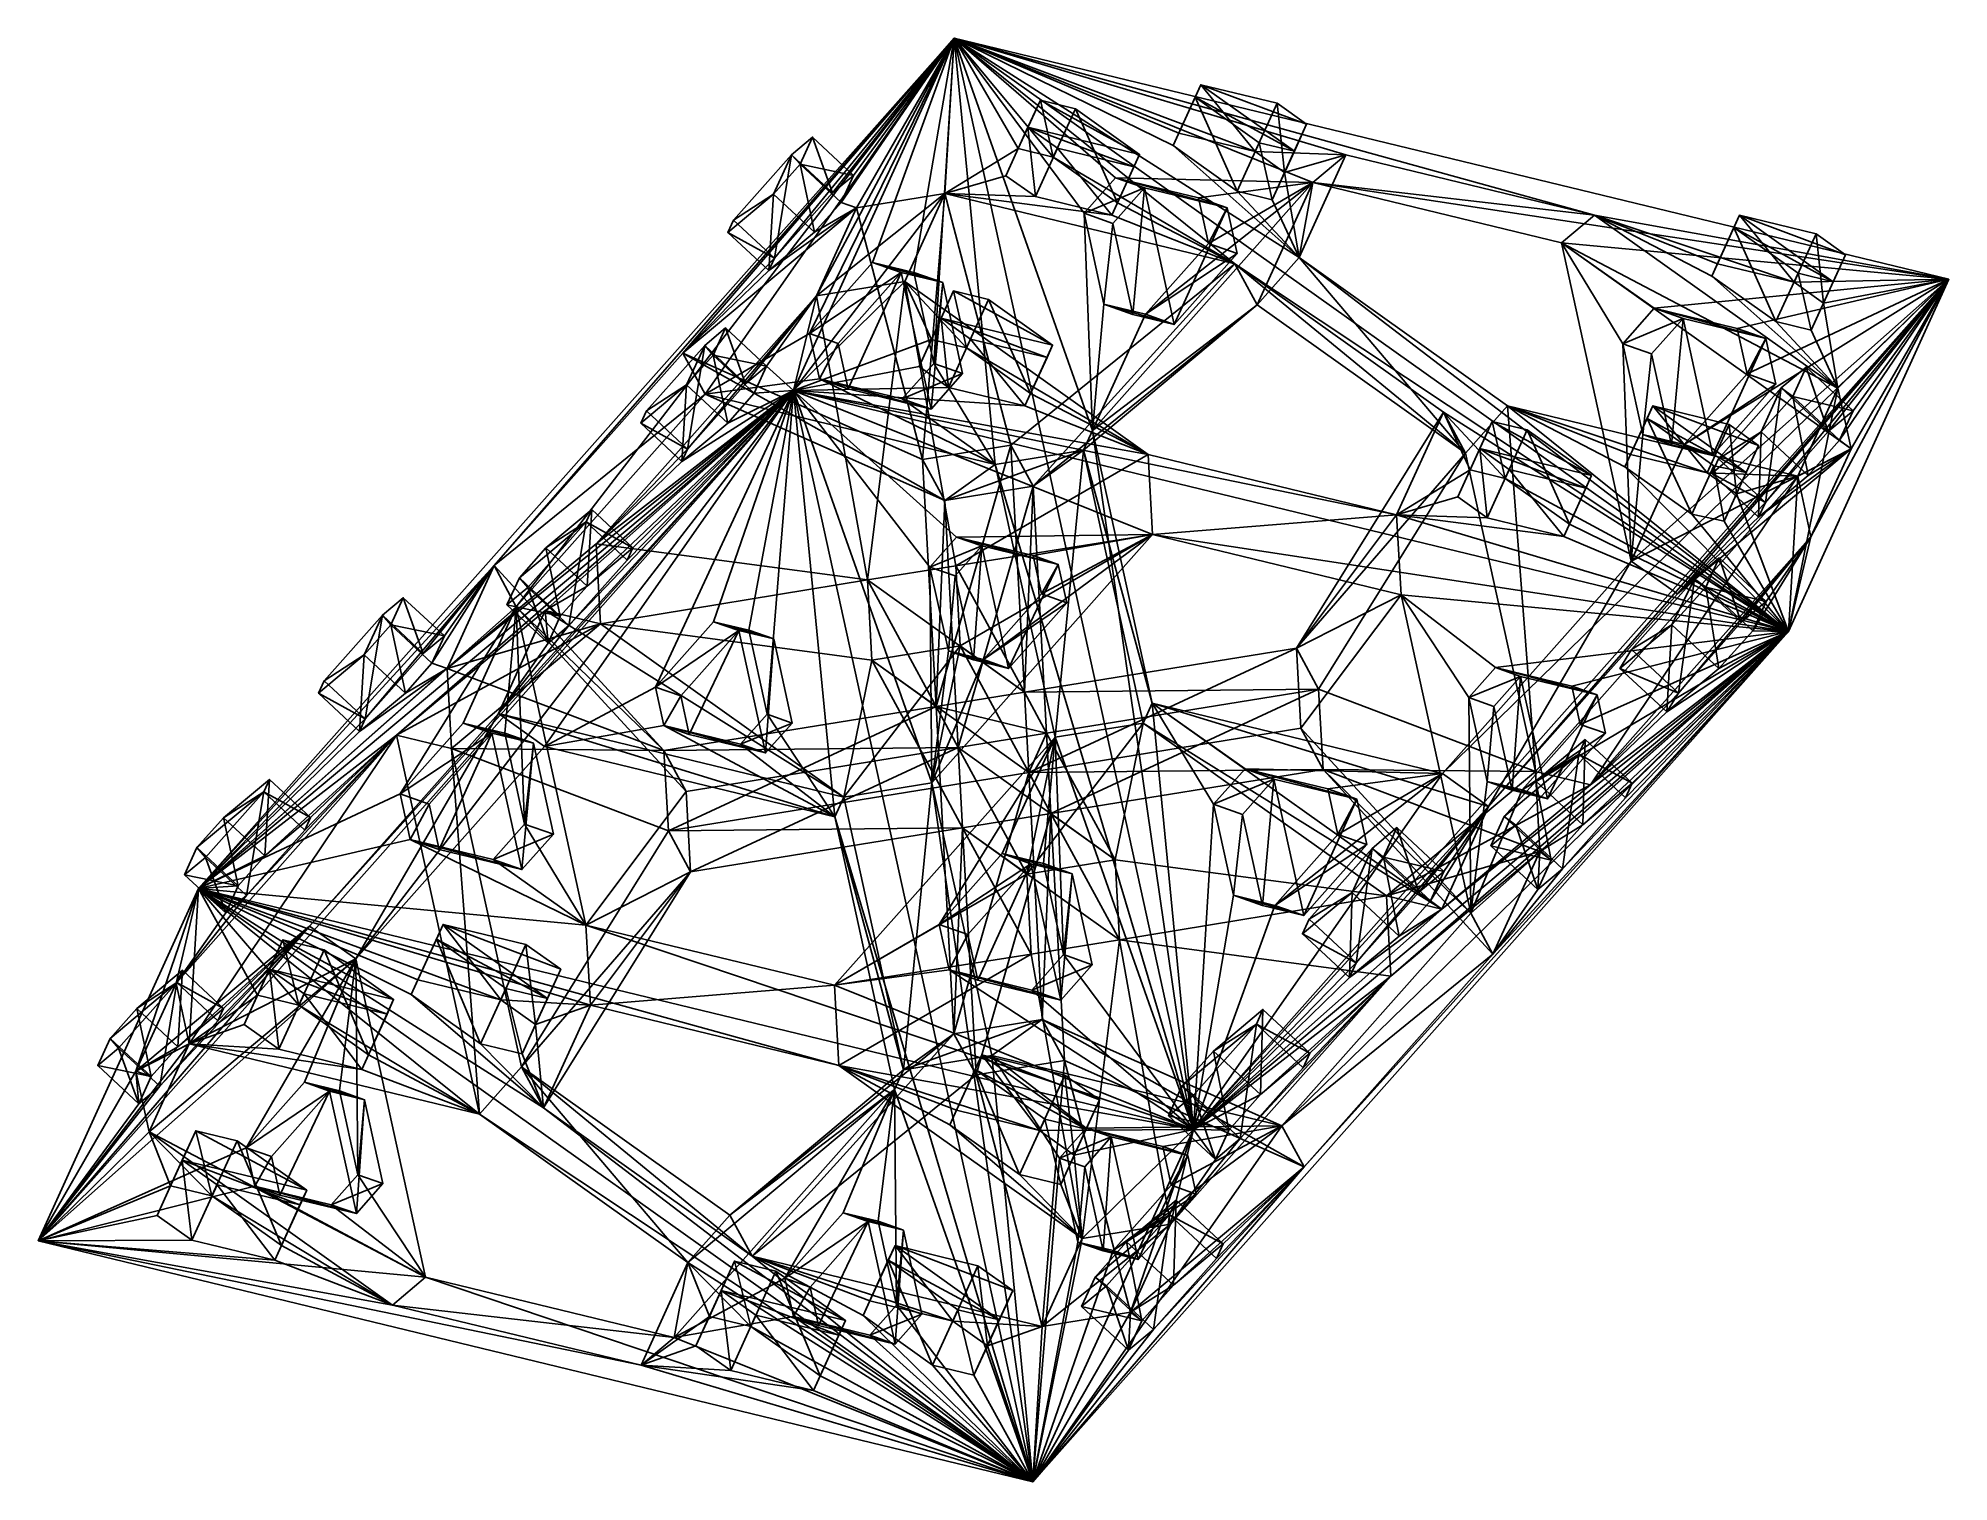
# Model space of a CAD drawing. Extents: x -257 to -138, y 59 to 148.
import ezdxf

# ---------------------------------------------------------------- set-up
doc = ezdxf.new("R2010")
doc.units = 0
doc.layers.get('0').update_dxf_attribs({"color": 13, "linetype": 'CONTINUOUS'})

msp = doc.modelspace()

# ---------------------------------------------------------------- linework, layer by layer
for p, q in [((-200.14, 148.43, 31.59), (-247.02, 95.7, 45.94)), ((-200.14, 148.43, 31.59), (-210.1, 126.59, 99.47)), ((-148.38, 111.65, 65.53), (-200.14, 148.43, 31.59)), ((-200.14, 148.43, 31.59), (-185.3, 80.76, 11.99)), ((-200.14, 148.43, 31.59), (-138.43, 133.49, -2.35)), ((-186.56, 141.78, 32.79), (-185.19, 144.78, 33.95)), ((-186.21, 142.55, 30.4), (-184.84, 145.55, 31.56)), ((-184.84, 145.55, 31.56), (-185.19, 144.78, 33.95)), ((-185.19, 144.78, 33.95), (-181.21, 141.95, 36.57)), ((-180.09, 144.4, 28.95), (-184.84, 145.55, 31.56)), ((-196.16, 141.59, 44.54), (-194.79, 144.59, 45.7)), ((-194.79, 144.59, 45.7), (-195.56, 142.91, 50.93)), ((-192.62, 144.06, 44.51), (-194.79, 144.59, 45.7)), ((-193.99, 141.06, 43.34), (-192.62, 144.06, 44.51)), ((-188.64, 141.23, 47.12), (-192.62, 144.06, 44.51)), ((-181.46, 141.4, 27.78), (-180.09, 144.4, 28.95)), ((-178.27, 143.1, 30.15), (-180.09, 144.4, 28.95)), ((-208.93, 142.3, 42.9), (-210.23, 141.21, 41.01)), ((-209.7, 140.62, 48.12), (-208.93, 142.3, 42.9)), ((-206.38, 139.93, 42.51), (-208.93, 142.3, 42.9)), ((-196.93, 139.91, 49.76), (-195.56, 142.91, 50.93)), ((-195.56, 142.91, 50.93), (-193.73, 141.61, 52.12)), ((-186.21, 142.55, 30.4), (-186.56, 141.78, 32.79)), ((-181.46, 141.4, 27.78), (-186.21, 142.55, 30.4)), ((-179.64, 140.1, 28.98), (-178.27, 143.1, 30.15)), ((-179.03, 141.42, 35.37), (-178.27, 143.1, 30.15)), ((-210.23, 141.21, 41.01), (-213.84, 137.16, 42.11)), ((-207.69, 138.85, 40.62), (-210.23, 141.21, 41.01)), ((-196.16, 141.59, 44.54), (-196.93, 139.91, 49.76)), ((-193.99, 141.06, 43.34), (-196.16, 141.59, 44.54)), ((-195.1, 138.61, 50.95), (-193.73, 141.61, 52.12)), ((-193.73, 141.61, 52.12), (-188.99, 140.46, 49.51)), ((-190, 138.23, 45.95), (-188.64, 141.23, 47.12)), ((-188.99, 140.46, 49.51), (-188.64, 141.23, 47.12)), ((-186.56, 141.78, 32.79), (-182.58, 138.95, 35.4)), ((-182.58, 138.95, 35.4), (-181.21, 141.95, 36.57)), ((-179.64, 140.1, 28.98), (-181.46, 141.4, 27.78)), ((-181.21, 141.95, 36.57), (-179.03, 141.42, 35.37)), ((-180.4, 138.42, 34.2), (-179.03, 141.42, 35.37)), ((-175.84, 141.2, 21.69), (-178.74, 134.83, 41.49)), ((-177.89, 139.49, 18.72), (-175.84, 141.2, 21.69)), ((-175.84, 141.2, 21.69), (-160.41, 137.47, 13.21)), ((-211.35, 138.76, 48.62), (-209.7, 140.62, 48.12)), ((-207.15, 138.25, 47.73), (-209.7, 140.62, 48.12)), ((-206.38, 139.93, 42.51), (-207.69, 138.85, 40.62)), ((-207.15, 138.25, 47.73), (-206.38, 139.93, 42.51)), ((-196.93, 139.91, 49.76), (-195.1, 138.61, 50.95)), ((-190, 138.23, 45.95), (-193.99, 141.06, 43.34)), ((-190.36, 137.46, 48.34), (-188.99, 140.46, 49.51)), ((-180.4, 138.42, 34.2), (-179.64, 140.1, 28.98)), ((-214.19, 136.39, 44.5), (-211.35, 138.76, 48.62)), ((-208.8, 136.4, 48.23), (-211.35, 138.76, 48.62)), ((-207.69, 138.85, 40.62), (-211.29, 134.79, 41.72)), ((-206.2, 137.92, 55.96), (-200.72, 138.81, 57.05)), ((-200.72, 138.81, 57.05), (-203.21, 133.35, 74.02)), ((-182.72, 134.45, 47.15), (-200.72, 138.81, 57.05)), ((-200.72, 138.81, 57.05), (-196.62, 123.2, 49.1)), ((-190.13, 139.78, 24.97), (-192.08, 137.58, 25.57)), ((-191.56, 124.11, 22.9), (-177.89, 139.49, 18.72)), ((-188.34, 139.15, 28.5), (-190.3, 136.95, 29.09)), ((-184.99, 138.53, 22.14), (-190.13, 139.78, 24.97)), ((-190.13, 139.78, 24.97), (-188.34, 139.15, 28.5)), ((-183.2, 137.91, 25.67), (-188.34, 139.15, 28.5)), ((-182.58, 138.95, 35.4), (-180.4, 138.42, 34.2)), ((-177.89, 139.49, 18.72), (-162.46, 135.75, 10.23)), ((-216.97, 128.91, 40.34), (-206.2, 137.92, 55.96)), ((-208.8, 136.4, 48.23), (-207.15, 138.25, 47.73)), ((-208.69, 132.46, 72.93), (-206.2, 137.92, 55.96)), ((-206.2, 137.92, 55.96), (-202.1, 122.31, 48.01)), ((-195.1, 138.61, 50.95), (-190.36, 137.46, 48.34)), ((-190.85, 131.94, 23.94), (-192.08, 137.58, 25.57)), ((-192.08, 137.58, 25.57), (-190.3, 136.95, 29.09)), ((-190.36, 137.46, 48.34), (-190, 138.23, 45.95)), ((-184.99, 138.53, 22.14), (-184.37, 135.71, 21.33)), ((-184.99, 138.53, 22.14), (-183.2, 137.91, 25.67)), ((-183.2, 137.91, 25.67), (-182.58, 135.09, 24.85)), ((-213.84, 137.16, 42.11), (-214.19, 136.39, 44.5)), ((-211.64, 134.02, 44.12), (-214.19, 136.39, 44.5)), ((-211.29, 134.79, 41.72), (-213.84, 137.16, 42.11)), ((-211.64, 134.02, 44.12), (-208.8, 136.4, 48.23)), ((-189.06, 131.31, 27.46), (-190.3, 136.95, 29.09)), ((-160.41, 137.47, 13.21), (-162.46, 135.75, 10.23)), ((-145.31, 126.74, 23.11), (-160.41, 137.47, 13.21)), ((-153.13, 133.68, 14.4), (-151.76, 136.69, 15.57)), ((-152.78, 134.45, 12.01), (-151.41, 137.46, 13.18)), ((-151.41, 137.46, 13.18), (-151.76, 136.69, 15.57)), ((-151.76, 136.69, 15.57), (-147.78, 133.86, 18.18)), ((-146.66, 136.31, 10.57), (-151.41, 137.46, 13.18)), ((-188.27, 131.32, 22.52), (-184.37, 135.71, 21.33)), ((-184.37, 135.71, 21.33), (-182.58, 135.09, 24.85)), ((-162.46, 135.75, 10.23), (-158.13, 116.01, 4.52)), ((-148.03, 133.31, 9.4), (-146.66, 136.31, 10.57)), ((-144.84, 135.01, 11.76), (-146.66, 136.31, 10.57)), ((-211.29, 134.79, 41.72), (-211.64, 134.02, 44.12)), ((-209.12, 130.13, 32.87), (-205.21, 134.53, 31.68)), ((-205.21, 134.53, 31.68), (-202.64, 133.91, 30.26)), ((-205.21, 134.53, 31.68), (-203.43, 133.9, 35.2)), ((-196.62, 123.2, 49.1), (-182.72, 134.45, 47.15)), ((-186.49, 130.69, 26.05), (-182.58, 135.09, 24.85)), ((-182.72, 134.45, 47.15), (-169.78, 125.25, 55.63)), ((-182.72, 134.45, 47.15), (-181.35, 131.9, 42.29)), ((-181.35, 131.9, 42.29), (-178.74, 134.83, 41.49)), ((-165.8, 125.64, 49.98), (-178.74, 134.83, 41.49)), ((-152.78, 134.45, 12.01), (-153.13, 133.68, 14.4)), ((-148.03, 133.31, 9.4), (-152.78, 134.45, 12.01)), ((-146.21, 132.01, 10.6), (-144.84, 135.01, 11.76)), ((-145.6, 133.33, 16.98), (-144.84, 135.01, 11.76)), ((-203.21, 133.35, 74.02), (-208.69, 132.46, 72.93)), ((-207.33, 129.51, 36.4), (-203.43, 133.9, 35.2)), ((-203.43, 133.9, 35.2), (-200.85, 133.28, 33.79)), ((-188.11, 122.62, 83.92), (-203.21, 133.35, 74.02)), ((-203.21, 133.35, 74.02), (-200.03, 115.72, 72.34)), ((-201.4, 128.27, 28.63), (-202.64, 133.91, 30.26)), ((-202.64, 133.91, 30.26), (-200.85, 133.28, 33.79)), ((-199.62, 127.64, 32.15), (-200.85, 133.28, 33.79)), ((-138.43, 133.49, -2.35), (-185.3, 80.76, 11.99)), ((-153.13, 133.68, 14.4), (-149.15, 130.86, 17.01)), ((-149.15, 130.86, 17.01), (-147.78, 133.86, 18.18)), ((-148.38, 111.65, 65.53), (-138.43, 133.49, -2.35)), ((-146.21, 132.01, 10.6), (-148.03, 133.31, 9.4)), ((-147.78, 133.86, 18.18), (-145.6, 133.33, 16.98)), ((-146.97, 130.33, 15.82), (-145.6, 133.33, 16.98)), ((-222.36, 117.08, 77.11), (-208.69, 132.46, 72.93)), ((-205.51, 114.84, 71.25), (-208.69, 132.46, 72.93)), ((-201.55, 129.76, 81.31), (-200.18, 132.76, 82.47)), ((-200.18, 132.76, 82.47), (-200.95, 131.08, 87.69)), ((-198.01, 132.23, 81.28), (-200.18, 132.76, 82.47)), ((-199.38, 129.23, 80.11), (-198.01, 132.23, 81.28)), ((-194.03, 129.4, 83.89), (-198.01, 132.23, 81.28)), ((-195.24, 120.65, 44.24), (-181.35, 131.9, 42.29)), ((-192.12, 122.89, 26.67), (-181.35, 131.9, 42.29)), ((-190.85, 131.94, 23.94), (-188.27, 131.32, 22.52)), ((-190.85, 131.94, 23.94), (-189.06, 131.31, 27.46)), ((-168.41, 122.71, 50.77), (-181.35, 131.9, 42.29)), ((-158.65, 129.49, 7.18), (-156.7, 131.69, 6.59)), ((-156.7, 131.69, 6.59), (-151.56, 130.44, 3.76)), ((-156.7, 131.69, 6.59), (-154.91, 131.06, 10.11)), ((-146.97, 130.33, 15.82), (-146.21, 132.01, 10.6)), ((-214.32, 130.47, 79.66), (-215.62, 129.38, 77.78)), ((-215.09, 128.79, 84.89), (-214.32, 130.47, 79.66)), ((-211.78, 128.1, 79.28), (-214.32, 130.47, 79.66)), ((-202.32, 128.08, 86.53), (-200.95, 131.08, 87.69)), ((-200.95, 131.08, 87.69), (-199.12, 129.78, 88.89)), ((-189.06, 131.31, 27.46), (-186.49, 130.69, 26.05)), ((-188.27, 131.32, 22.52), (-186.49, 130.69, 26.05)), ((-156.87, 128.86, 10.71), (-154.91, 131.06, 10.11)), ((-154.91, 131.06, 10.11), (-149.77, 129.81, 7.28)), ((-151.56, 130.44, 3.76), (-150.94, 127.62, 2.94)), ((-151.56, 130.44, 3.76), (-149.77, 129.81, 7.28)), ((-149.15, 130.86, 17.01), (-146.97, 130.33, 15.82)), ((-215.62, 129.38, 77.78), (-219.23, 125.33, 78.88)), ((-213.08, 127.01, 77.39), (-215.62, 129.38, 77.78)), ((-208.5, 127.32, 32.06), (-209.12, 130.13, 32.87)), ((-209.12, 130.13, 32.87), (-207.33, 129.51, 36.4)), ((-206.71, 126.69, 35.58), (-207.33, 129.51, 36.4)), ((-201.55, 129.76, 81.31), (-202.32, 128.08, 86.53)), ((-199.38, 129.23, 80.11), (-201.55, 129.76, 81.31)), ((-200.49, 126.78, 87.72), (-199.12, 129.78, 88.89)), ((-195.4, 126.4, 82.72), (-199.38, 129.23, 80.11)), ((-199.12, 129.78, 88.89), (-194.38, 128.63, 86.28)), ((-195.4, 126.4, 82.72), (-194.03, 129.4, 83.89)), ((-194.38, 128.63, 86.28), (-194.03, 129.4, 83.89)), ((-158.65, 129.49, 7.18), (-157.42, 123.85, 5.55)), ((-158.65, 129.49, 7.18), (-156.87, 128.86, 10.71)), ((-149.77, 129.81, 7.28), (-149.15, 126.99, 6.47)), ((-216.97, 128.91, 40.34), (-228.69, 115.73, 43.93)), ((-216.97, 128.91, 40.34), (-202.1, 122.31, 48.01)), ((-216.97, 128.91, 40.34), (-215.6, 126.36, 35.48)), ((-216.74, 126.93, 85.39), (-215.09, 128.79, 84.89)), ((-212.54, 126.42, 84.5), (-215.09, 128.79, 84.89)), ((-211.78, 128.1, 79.28), (-213.08, 127.01, 77.39)), ((-212.54, 126.42, 84.5), (-211.78, 128.1, 79.28)), ((-203.36, 126.07, 29.23), (-201.4, 128.27, 28.63)), ((-202.32, 128.08, 86.53), (-200.49, 126.78, 87.72)), ((-201.4, 128.27, 28.63), (-199.62, 127.64, 32.15)), ((-195.75, 125.63, 85.11), (-194.38, 128.63, 86.28)), ((-156.87, 128.86, 10.71), (-155.63, 123.22, 9.08)), ((-148.82, 126.75, 6.69), (-147.28, 128.04, 8.92)), ((-148.11, 126.22, 14.57), (-147.28, 128.04, 8.92)), ((-144.37, 125.33, 8.47), (-147.28, 128.04, 8.92)), ((-219.58, 124.56, 81.27), (-216.74, 126.93, 85.39)), ((-214.19, 124.56, 85), (-216.74, 126.93, 85.39)), ((-213.08, 127.01, 77.39), (-216.68, 122.96, 78.49)), ((-208.5, 127.32, 32.06), (-203.36, 126.07, 29.23)), ((-208.5, 127.32, 32.06), (-206.71, 126.69, 35.58)), ((-201.57, 125.44, 32.75), (-199.62, 127.64, 32.15)), ((-154.85, 123.23, 4.14), (-150.94, 127.62, 2.94)), ((-153.06, 122.6, 7.66), (-149.15, 126.99, 6.47)), ((-150.94, 127.62, 2.94), (-149.15, 126.99, 6.47)), ((-256.97, 73.86, 113.82), (-210.1, 126.59, 99.47)), ((-210.1, 126.59, 99.47), (-247.02, 95.7, 45.94)), ((-215.6, 126.36, 35.48), (-227.31, 113.18, 39.07)), ((-197.6, 122.01, 25.58), (-215.6, 126.36, 35.48)), ((-215.6, 126.36, 35.48), (-200.72, 119.77, 43.15)), ((-214.19, 124.56, 85), (-212.54, 126.42, 84.5)), ((-148.38, 111.65, 65.53), (-210.1, 126.59, 99.47)), ((-195.26, 58.92, 79.88), (-210.1, 126.59, 99.47)), ((-206.71, 126.69, 35.58), (-201.57, 125.44, 32.75)), ((-203.36, 126.07, 29.23), (-201.57, 125.44, 32.75)), ((-200.49, 126.78, 87.72), (-195.75, 125.63, 85.11)), ((-195.75, 125.63, 85.11), (-195.4, 126.4, 82.72)), ((-152.72, 122.36, 7.88), (-148.82, 126.75, 6.69)), ((-150.06, 124.02, 15.17), (-148.11, 126.22, 14.57)), ((-145.91, 124.05, 6.24), (-148.82, 126.75, 6.69)), ((-145.2, 123.51, 14.13), (-148.11, 126.22, 14.57)), ((-145.31, 126.74, 23.11), (-147.8, 121.28, 40.08)), ((-144.49, 122.98, 22.02), (-145.31, 126.74, 23.11)), ((-219.23, 125.33, 78.88), (-219.58, 124.56, 81.27)), ((-217.03, 122.19, 80.88), (-219.58, 124.56, 81.27)), ((-216.68, 122.96, 78.49), (-219.23, 125.33, 78.88)), ((-217.03, 122.19, 80.88), (-214.19, 124.56, 85)), ((-178.9, 110.61, 60.72), (-169.78, 125.25, 55.63)), ((-169.78, 125.25, 55.63), (-172.69, 118.88, 75.43)), ((-169.78, 125.25, 55.63), (-168.41, 122.71, 50.77)), ((-168.41, 122.71, 50.77), (-165.8, 125.64, 49.98)), ((-168.12, 121.67, 62.92), (-166.75, 124.67, 64.09)), ((-166.75, 124.67, 64.09), (-167.52, 122.99, 69.31)), ((-164.58, 124.14, 62.89), (-166.75, 124.67, 64.09)), ((-147.8, 121.28, 40.08), (-165.8, 125.64, 49.98)), ((-158.52, 121.85, 51.17), (-157.15, 124.86, 52.34)), ((-158.17, 122.62, 48.78), (-156.8, 125.63, 49.95)), ((-156.8, 125.63, 49.95), (-157.15, 124.86, 52.34)), ((-157.15, 124.86, 52.34), (-153, 121.91, 55.06)), ((-152.05, 124.48, 47.34), (-156.8, 125.63, 49.95)), ((-153.42, 121.48, 46.17), (-152.05, 124.48, 47.34)), ((-150.23, 123.18, 48.53), (-152.05, 124.48, 47.34)), ((-145.91, 124.05, 6.24), (-144.37, 125.33, 8.47)), ((-145.2, 123.51, 14.13), (-144.37, 125.33, 8.47)), ((-192.12, 122.89, 26.67), (-191.56, 124.11, 22.9)), ((-191.56, 124.11, 22.9), (-187.85, 107.19, 18)), ((-165.95, 121.14, 61.72), (-164.58, 124.14, 62.89)), ((-160.6, 121.31, 65.5), (-164.58, 124.14, 62.89)), ((-157.42, 123.85, 5.55), (-154.85, 123.23, 4.14)), ((-157.42, 123.85, 5.55), (-155.63, 123.22, 9.08)), ((-153.14, 121.45, 10.71), (-150.06, 124.02, 15.17)), ((-147.15, 121.32, 14.73), (-150.06, 124.02, 15.17)), ((-149.81, 119.65, 7.44), (-145.91, 124.05, 6.24)), ((-147.15, 121.32, 14.73), (-145.2, 123.51, 14.13)), ((-216.68, 122.96, 78.49), (-217.03, 122.19, 80.88)), ((-202.1, 122.31, 48.01), (-196.62, 123.2, 49.1)), ((-200.72, 119.77, 43.15), (-202.1, 122.31, 48.01)), ((-201.26, 106.99, 56.28), (-202.1, 122.31, 48.01)), ((-200.03, 115.72, 72.34), (-188.11, 122.62, 83.92)), ((-197.6, 122.01, 25.58), (-192.12, 122.89, 26.67)), ((-196.62, 123.2, 49.1), (-195.24, 120.65, 44.24)), ((-195.78, 107.88, 57.37), (-196.62, 123.2, 49.1)), ((-192.12, 122.89, 26.67), (-195.24, 120.65, 44.24)), ((-188.41, 105.97, 21.77), (-192.12, 122.89, 26.67)), ((-188.11, 122.62, 83.92), (-172.69, 118.88, 75.43)), ((-188.11, 122.62, 83.92), (-187.84, 117.65, 86.6)), ((-177.53, 108.06, 55.86), (-168.41, 122.71, 50.77)), ((-168.89, 119.99, 68.14), (-167.52, 122.99, 69.31)), ((-164.08, 102.97, 45.06), (-168.41, 122.71, 50.77)), ((-167.52, 122.99, 69.31), (-165.7, 121.69, 70.51)), ((-158.17, 122.62, 48.78), (-158.52, 121.85, 51.17)), ((-153.42, 121.48, 46.17), (-158.17, 122.62, 48.78)), ((-155.63, 123.22, 9.08), (-153.06, 122.6, 7.66)), ((-155.26, 113.97, 6.4), (-144.49, 122.98, 22.02)), ((-154.85, 123.23, 4.14), (-153.06, 122.6, 7.66)), ((-152.72, 122.36, 7.88), (-153.14, 121.45, 10.71)), ((-149.81, 119.65, 7.44), (-152.72, 122.36, 7.88)), ((-151.6, 120.18, 47.36), (-150.23, 123.18, 48.53)), ((-151, 121.5, 53.77), (-150.23, 123.18, 48.53)), ((-144.49, 122.98, 22.02), (-146.98, 117.52, 38.99)), ((-197.6, 122.01, 25.58), (-200.72, 119.77, 43.15)), ((-197.6, 122.01, 25.58), (-193.88, 105.09, 20.68)), ((-168.12, 121.67, 62.92), (-168.89, 119.99, 68.14)), ((-165.95, 121.14, 61.72), (-168.12, 121.67, 62.92)), ((-167.06, 118.69, 69.34), (-165.7, 121.69, 70.51)), ((-161.97, 118.31, 64.34), (-165.95, 121.14, 61.72)), ((-165.7, 121.69, 70.51), (-160.95, 120.54, 67.89)), ((-161.97, 118.31, 64.34), (-160.6, 121.31, 65.5)), ((-160.95, 120.54, 67.89), (-160.6, 121.31, 65.5)), ((-158.52, 121.85, 51.17), (-154.37, 118.91, 53.89)), ((-154.37, 118.91, 53.89), (-153, 121.91, 55.06)), ((-151.6, 120.18, 47.36), (-153.42, 121.48, 46.17)), ((-150.23, 118.74, 10.27), (-153.14, 121.45, 10.71)), ((-153, 121.91, 55.06), (-151, 121.5, 53.77)), ((-152.37, 118.49, 52.6), (-151, 121.5, 53.77)), ((-150.23, 118.74, 10.27), (-147.15, 121.32, 14.73)), ((-146.98, 117.52, 38.99), (-147.8, 121.28, 40.08)), ((-200.72, 119.77, 43.15), (-195.24, 120.65, 44.24)), ((-199.89, 104.45, 51.42), (-200.72, 119.77, 43.15)), ((-195.24, 120.65, 44.24), (-194.41, 105.33, 52.51)), ((-168.89, 119.99, 68.14), (-167.06, 118.69, 69.34)), ((-162.32, 117.54, 66.73), (-160.95, 120.54, 67.89)), ((-152.37, 118.49, 52.6), (-151.6, 120.18, 47.36)), ((-222.63, 119.21, 93.91), (-225.47, 116.83, 89.79)), ((-222.98, 118.44, 96.31), (-222.63, 119.21, 93.91)), ((-220.08, 116.84, 93.52), (-222.63, 119.21, 93.91)), ((-172.69, 118.88, 75.43), (-178.9, 110.61, 60.72)), ((-172.41, 113.91, 78.11), (-172.69, 118.88, 75.43)), ((-167.06, 118.69, 69.34), (-162.32, 117.54, 66.73)), ((-154.37, 118.91, 53.89), (-152.37, 118.49, 52.6)), ((-149.81, 119.65, 7.44), (-150.23, 118.74, 10.27)), ((-226.59, 114.38, 97.41), (-222.98, 118.44, 96.31)), ((-220.43, 116.07, 95.92), (-222.98, 118.44, 96.31)), ((-199.99, 117.5, 92.73), (-201.64, 115.64, 93.23)), ((-187.84, 117.65, 86.6), (-201.52, 102.26, 90.78)), ((-195.24, 116.35, 90.12), (-199.99, 117.5, 92.73)), ((-199.99, 117.5, 92.73), (-198.42, 116.95, 95.81)), ((-187.84, 117.65, 86.6), (-199.76, 110.75, 75.02)), ((-172.41, 113.91, 78.11), (-187.84, 117.65, 86.6)), ((-162.32, 117.54, 66.73), (-161.97, 118.31, 64.34)), ((-160.65, 102.14, 43.17), (-146.98, 117.52, 38.99)), ((-222.36, 117.08, 77.11), (-231.59, 109.35, 63.73)), ((-225.47, 116.83, 89.79), (-227.12, 114.97, 90.3)), ((-222.92, 114.46, 89.41), (-225.47, 116.83, 89.79)), ((-220.08, 116.84, 93.52), (-222.92, 114.46, 89.41)), ((-222.36, 117.08, 77.11), (-205.51, 114.84, 71.25)), ((-222.36, 117.08, 77.11), (-222.09, 112.11, 79.79)), ((-220.43, 116.07, 95.92), (-220.08, 116.84, 93.52)), ((-198.42, 116.95, 95.81), (-200.08, 115.09, 96.32)), ((-193.68, 115.8, 93.2), (-198.42, 116.95, 95.81)), ((-194.72, 113.97, 89.43), (-195.24, 116.35, 90.12)), ((-195.24, 116.35, 90.12), (-193.68, 115.8, 93.2)), ((-152.67, 116.21, 45.69), (-154.21, 114.92, 43.46)), ((-152.67, 116.21, 45.69), (-153.5, 114.39, 51.34)), ((-149.76, 113.5, 45.24), (-152.67, 116.21, 45.69)), ((-231.59, 109.35, 63.73), (-228.69, 115.73, 43.93)), ((-228.69, 115.73, 43.93), (-218.15, 104.26, 52.92)), ((-228.69, 115.73, 43.93), (-227.31, 113.18, 39.07)), ((-224.04, 112.01, 97.02), (-220.43, 116.07, 95.92)), ((-205.51, 114.84, 71.25), (-200.03, 115.72, 72.34)), ((-201.64, 115.64, 93.23), (-200.5, 110.44, 91.73)), ((-201.64, 115.64, 93.23), (-200.08, 115.09, 96.32)), ((-200.08, 115.09, 96.32), (-198.94, 109.89, 94.81)), ((-200.03, 115.72, 72.34), (-199.76, 110.75, 75.02)), ((-200.03, 115.72, 72.34), (-195.78, 107.88, 57.37)), ((-193.15, 113.42, 92.51), (-193.68, 115.8, 93.2)), ((-158.13, 116.01, 4.52), (-169.85, 102.83, 8.1)), ((-155.26, 113.97, 6.4), (-158.13, 116.01, 4.52)), ((-227.12, 114.97, 90.3), (-227.89, 113.29, 95.52)), ((-227.89, 113.29, 95.52), (-226.59, 114.38, 97.41)), ((-224.58, 112.6, 89.91), (-227.12, 114.97, 90.3)), ((-224.04, 112.01, 97.02), (-226.59, 114.38, 97.41)), ((-222.92, 114.46, 89.41), (-224.58, 112.6, 89.91)), ((-205.51, 114.84, 71.25), (-205.24, 109.86, 73.93)), ((-201.26, 106.99, 56.28), (-205.51, 114.84, 71.25)), ((-198.32, 109.91, 90.53), (-194.72, 113.97, 89.43)), ((-194.72, 113.97, 89.43), (-193.15, 113.42, 92.51)), ((-172.41, 113.91, 78.11), (-178.63, 105.64, 63.4)), ((-172.41, 113.91, 78.11), (-168.09, 94.17, 72.4)), ((-155.26, 113.97, 6.4), (-166.98, 100.79, 9.99)), ((-158.11, 110.53, 44.65), (-154.21, 114.92, 43.46)), ((-153.5, 114.39, 51.34), (-155.61, 112.06, 51.71)), ((-151.3, 112.22, 43.01), (-154.21, 114.92, 43.46)), ((-150.59, 111.68, 50.9), (-153.5, 114.39, 51.34)), ((-235.62, 112.65, 48.78), (-239.23, 108.59, 49.88)), ((-234.32, 113.74, 50.66), (-235.62, 112.65, 48.78)), ((-233.08, 110.28, 48.39), (-235.62, 112.65, 48.78)), ((-235.09, 112.06, 55.89), (-234.32, 113.74, 50.66)), ((-225.52, 112.94, 81.68), (-234.75, 105.21, 68.3)), ((-231.77, 111.37, 50.28), (-234.32, 113.74, 50.66)), ((-225.52, 112.94, 81.68), (-228.42, 106.56, 101.48)), ((-225.34, 110.92, 95.13), (-227.89, 113.29, 95.52)), ((-222.99, 93.44, 33.35), (-227.31, 113.18, 39.07)), ((-227.31, 113.18, 39.07), (-216.77, 101.72, 48.06)), ((-222.09, 112.11, 79.79), (-225.52, 112.94, 81.68)), ((-196.76, 109.36, 93.61), (-193.15, 113.42, 92.51)), ((-149.76, 113.5, 45.24), (-151.3, 112.22, 43.01)), ((-149.76, 113.5, 45.24), (-150.59, 111.68, 50.9)), ((-236.74, 110.2, 56.39), (-235.09, 112.06, 55.89)), ((-232.54, 109.69, 55.5), (-235.09, 112.06, 55.89)), ((-231.32, 104.38, 66.41), (-222.09, 112.11, 79.79)), ((-224.58, 112.6, 89.91), (-225.34, 110.92, 95.13)), ((-225.34, 110.92, 95.13), (-224.04, 112.01, 97.02)), ((-205.24, 109.86, 73.93), (-222.09, 112.11, 79.79)), ((-206.99, 101.38, 89.69), (-222.09, 112.11, 79.79)), ((-215.07, 112.25, 99.43), (-218.67, 108.2, 100.54)), ((-213.51, 111.7, 102.52), (-217.11, 107.65, 103.62)), ((-212.89, 111.73, 98.24), (-215.07, 112.25, 99.43)), ((-215.07, 112.25, 99.43), (-213.51, 111.7, 102.52)), ((-211.33, 111.18, 101.32), (-213.51, 111.7, 102.52)), ((-211.75, 106.52, 96.73), (-212.89, 111.73, 98.24)), ((-212.89, 111.73, 98.24), (-211.33, 111.18, 101.32)), ((-148.38, 111.65, 65.53), (-195.26, 58.92, 79.88)), ((-185.3, 80.76, 11.99), (-148.38, 111.65, 65.53)), ((-158.83, 109.36, 47.04), (-155.61, 112.06, 51.71)), ((-152.7, 109.35, 51.27), (-155.61, 112.06, 51.71)), ((-155.2, 107.82, 44.21), (-151.3, 112.22, 43.01)), ((-150.59, 111.68, 50.9), (-152.7, 109.35, 51.27)), ((-233.08, 110.28, 48.39), (-236.68, 106.22, 49.49)), ((-231.77, 111.37, 50.28), (-233.08, 110.28, 48.39)), ((-232.54, 109.69, 55.5), (-231.77, 111.37, 50.28)), ((-210.19, 105.97, 99.81), (-211.33, 111.18, 101.32)), ((-205.24, 109.86, 73.93), (-199.76, 110.75, 75.02)), ((-199.76, 110.75, 75.02), (-201.52, 102.26, 90.78)), ((-200.5, 110.44, 91.73), (-198.32, 109.91, 90.53)), ((-200.5, 110.44, 91.73), (-198.94, 109.89, 94.81)), ((-199.76, 110.75, 75.02), (-195.51, 102.91, 60.05)), ((-195.78, 107.88, 57.37), (-178.9, 110.61, 60.72)), ((-178.9, 110.61, 60.72), (-178.63, 105.64, 63.4)), ((-178.9, 110.61, 60.72), (-177.53, 108.06, 55.86)), ((-158.83, 109.36, 47.04), (-158.11, 110.53, 44.65)), ((-155.2, 107.82, 44.21), (-158.11, 110.53, 44.65)), ((-239.58, 107.82, 52.27), (-236.74, 110.2, 56.39)), ((-234.19, 107.83, 56), (-236.74, 110.2, 56.39)), ((-234.19, 107.83, 56), (-232.54, 109.69, 55.5)), ((-231.59, 109.35, 63.73), (-218.15, 104.26, 52.92)), ((-231.59, 109.35, 63.73), (-231.32, 104.38, 66.41)), ((-206.99, 101.38, 89.69), (-205.24, 109.86, 73.93)), ((-200.99, 102.02, 58.96), (-205.24, 109.86, 73.93)), ((-198.94, 109.89, 94.81), (-196.76, 109.36, 93.61)), ((-198.32, 109.91, 90.53), (-196.76, 109.36, 93.61)), ((-166.56, 109.41, 74.34), (-168.21, 107.55, 74.85)), ((-161.81, 108.26, 71.73), (-166.56, 109.41, 74.34)), ((-166.56, 109.41, 74.34), (-165, 108.86, 77.43)), ((-155.92, 106.66, 46.59), (-158.83, 109.36, 47.04)), ((-155.92, 106.66, 46.59), (-152.7, 109.35, 51.27)), ((-239.23, 108.59, 49.88), (-239.58, 107.82, 52.27)), ((-236.68, 106.22, 49.49), (-239.23, 108.59, 49.88)), ((-218.67, 108.2, 100.54), (-218.15, 105.81, 99.85)), ((-218.67, 108.2, 100.54), (-217.11, 107.65, 103.62)), ((-201.26, 106.99, 56.28), (-195.78, 107.88, 57.37)), ((-195.78, 107.88, 57.37), (-194.41, 105.33, 52.51)), ((-195.78, 107.88, 57.37), (-195.51, 102.91, 60.05)), ((-177.53, 108.06, 55.86), (-194.41, 105.33, 52.51)), ((-177.53, 108.06, 55.86), (-177.25, 103.09, 58.54)), ((-177.53, 108.06, 55.86), (-164.08, 102.97, 45.06)), ((-165, 108.86, 77.43), (-166.65, 107, 77.93)), ((-160.25, 107.71, 74.82), (-165, 108.86, 77.43)), ((-161.29, 105.88, 71.04), (-161.81, 108.26, 71.73)), ((-161.81, 108.26, 71.73), (-160.25, 107.71, 74.82)), ((-237.03, 105.45, 51.88), (-239.58, 107.82, 52.27)), ((-237.03, 105.45, 51.88), (-234.19, 107.83, 56)), ((-218.15, 104.26, 52.92), (-201.26, 106.99, 56.28)), ((-217.11, 107.65, 103.62), (-216.59, 105.26, 102.93)), ((-199.89, 104.45, 51.42), (-201.26, 106.99, 56.28)), ((-201.26, 106.99, 56.28), (-200.99, 102.02, 58.96)), ((-188.41, 105.97, 21.77), (-187.85, 107.19, 18)), ((-187.85, 107.19, 18), (-169.85, 102.83, 8.1)), ((-168.21, 107.55, 74.85), (-167.07, 102.35, 73.34)), ((-168.21, 107.55, 74.85), (-166.65, 107, 77.93)), ((-166.65, 107, 77.93), (-165.51, 101.8, 76.42)), ((-159.73, 105.33, 74.12), (-160.25, 107.71, 74.82)), ((-155.92, 106.66, 46.59), (-155.2, 107.82, 44.21)), ((-240.14, 93.38, 105.07), (-228.42, 106.56, 101.48)), ((-236.68, 106.22, 49.49), (-237.03, 105.45, 51.88)), ((-230.6, 105.96, 39.45), (-234.51, 101.57, 40.64)), ((-230.6, 105.96, 39.45), (-228.03, 105.34, 38.03)), ((-230.6, 105.96, 39.45), (-228.82, 105.34, 42.97)), ((-225.55, 104.52, 103.36), (-228.42, 106.56, 101.48)), ((-218.15, 105.81, 99.85), (-213.4, 104.66, 97.24)), ((-218.15, 105.81, 99.85), (-216.59, 105.26, 102.93)), ((-213.4, 104.66, 97.24), (-211.75, 106.52, 96.73)), ((-211.84, 104.11, 100.32), (-210.19, 105.97, 99.81)), ((-211.75, 106.52, 96.73), (-210.19, 105.97, 99.81)), ((-195.51, 102.91, 60.05), (-178.63, 105.64, 63.4)), ((-188.41, 105.97, 21.77), (-193.88, 105.09, 20.68)), ((-190.16, 97.49, 37.53), (-188.41, 105.97, 21.77)), ((-188.41, 105.97, 21.77), (-173.31, 95.25, 31.67)), ((-178.63, 105.64, 63.4), (-177.25, 103.09, 58.54)), ((-168.09, 94.17, 72.4), (-178.63, 105.64, 63.4)), ((-164.89, 101.82, 72.14), (-161.29, 105.88, 71.04)), ((-161.29, 105.88, 71.04), (-159.73, 105.33, 74.12)), ((-248.42, 89.83, 72.48), (-234.75, 105.21, 68.3)), ((-237.27, 91.34, 106.95), (-225.55, 104.52, 103.36)), ((-234.75, 105.21, 68.3), (-231.32, 104.38, 66.41)), ((-228.82, 105.34, 42.97), (-232.72, 100.94, 44.17)), ((-231.32, 104.38, 66.41), (-217.87, 99.29, 55.61)), ((-231.32, 104.38, 66.41), (-226.99, 84.64, 60.69)), ((-228.82, 105.34, 42.97), (-226.24, 104.71, 41.56)), ((-226.79, 99.7, 36.4), (-228.03, 105.34, 38.03)), ((-228.03, 105.34, 38.03), (-226.24, 104.71, 41.56)), ((-225.01, 99.07, 39.92), (-226.24, 104.71, 41.56)), ((-225.55, 104.52, 103.36), (-207.55, 100.16, 93.47)), ((-199.89, 104.45, 51.42), (-216.77, 101.72, 48.06)), ((-216.59, 105.26, 102.93), (-211.84, 104.11, 100.32)), ((-213.4, 104.66, 97.24), (-211.84, 104.11, 100.32)), ((-207.56, 89.71, 24.87), (-193.88, 105.09, 20.68)), ((-194.41, 105.33, 52.51), (-199.89, 104.45, 51.42)), ((-195.64, 96.6, 36.45), (-199.89, 104.45, 51.42)), ((-199.89, 104.45, 51.42), (-199.62, 99.47, 54.1)), ((-195.64, 96.6, 36.45), (-193.88, 105.09, 20.68)), ((-194.41, 105.33, 52.51), (-190.16, 97.49, 37.53)), ((-194.41, 105.33, 52.51), (-194.14, 100.36, 55.19)), ((-164.05, 102.37, 55.47), (-160.98, 104.94, 59.93)), ((-163.33, 101.27, 75.23), (-159.73, 105.33, 74.12)), ((-161.39, 104.03, 62.76), (-160.98, 104.94, 59.93)), ((-158.07, 102.24, 59.49), (-160.98, 104.94, 59.93)), ((-218.15, 104.26, 52.92), (-217.87, 99.29, 55.61)), ((-216.77, 101.72, 48.06), (-218.15, 104.26, 52.92)), ((-165.3, 99.64, 63.96), (-161.39, 104.03, 62.76)), ((-158.48, 101.33, 62.32), (-161.39, 104.03, 62.76)), ((-242.63, 102.47, 64.91), (-245.47, 100.09, 60.8)), ((-242.98, 101.7, 67.31), (-242.63, 102.47, 64.91)), ((-240.08, 100.1, 64.52), (-242.63, 102.47, 64.91)), ((-217.87, 99.29, 55.61), (-200.99, 102.02, 58.96)), ((-206.99, 101.38, 89.69), (-201.52, 102.26, 90.78)), ((-201.52, 102.26, 90.78), (-197.81, 85.35, 85.88)), ((-200.99, 102.02, 58.96), (-195.51, 102.91, 60.05)), ((-199.62, 99.47, 54.1), (-200.99, 102.02, 58.96)), ((-200.16, 86.7, 67.22), (-200.99, 102.02, 58.96)), ((-194.68, 87.59, 68.31), (-195.51, 102.91, 60.05)), ((-195.51, 102.91, 60.05), (-194.14, 100.36, 55.19)), ((-194.14, 100.36, 55.19), (-177.25, 103.09, 58.54)), ((-182.09, 103.12, 14.36), (-184.04, 100.93, 14.95)), ((-180.31, 102.49, 17.88), (-182.26, 100.3, 18.48)), ((-176.95, 101.88, 11.53), (-182.09, 103.12, 14.36)), ((-182.09, 103.12, 14.36), (-180.31, 102.49, 17.88)), ((-175.16, 101.25, 15.05), (-180.31, 102.49, 17.88)), ((-163.81, 98, 47.74), (-177.25, 103.09, 58.54)), ((-166.71, 91.63, 67.54), (-177.25, 103.09, 58.54)), ((-173.31, 95.25, 31.67), (-164.08, 102.97, 45.06)), ((-160.65, 102.14, 43.17), (-169.88, 94.42, 29.79)), ((-169.85, 102.83, 8.1), (-166.98, 100.79, 9.99)), ((-167.07, 102.35, 73.34), (-164.89, 101.82, 72.14)), ((-167.07, 102.35, 73.34), (-165.51, 101.8, 76.42)), ((-164.05, 102.37, 55.47), (-166.01, 100.17, 56.07)), ((-164.08, 102.97, 45.06), (-163.81, 98, 47.74)), ((-164.08, 102.97, 45.06), (-160.65, 102.14, 43.17)), ((-161.14, 99.66, 55.03), (-164.05, 102.37, 55.47)), ((-161.14, 99.66, 55.03), (-158.07, 102.24, 59.49)), ((-158.48, 101.33, 62.32), (-158.07, 102.24, 59.49)), ((-246.59, 97.64, 68.41), (-242.98, 101.7, 67.31)), ((-240.43, 99.33, 66.92), (-242.98, 101.7, 67.31)), ((-234.51, 101.57, 40.64), (-233.89, 98.75, 39.83)), ((-234.51, 101.57, 40.64), (-232.72, 100.94, 44.17)), ((-232.72, 100.94, 44.17), (-232.1, 98.12, 43.35)), ((-216.77, 101.72, 48.06), (-222.99, 93.44, 33.35)), ((-216.77, 101.72, 48.06), (-216.5, 96.74, 50.75)), ((-206.99, 101.38, 89.69), (-207.55, 100.16, 93.47)), ((-203.28, 84.46, 84.79), (-206.99, 101.38, 89.69)), ((-184.04, 100.93, 14.95), (-182.81, 95.29, 13.32)), ((-184.04, 100.93, 14.95), (-182.26, 100.3, 18.48)), ((-176.33, 99.06, 10.71), (-176.95, 101.88, 11.53)), ((-176.95, 101.88, 11.53), (-175.16, 101.25, 15.05)), ((-174.54, 98.43, 14.24), (-175.16, 101.25, 15.05)), ((-166.98, 100.79, 9.99), (-169.88, 94.42, 29.79)), ((-165.51, 101.8, 76.42), (-163.33, 101.27, 75.23)), ((-164.89, 101.82, 72.14), (-163.33, 101.27, 75.23)), ((-162.39, 96.93, 63.51), (-158.48, 101.33, 62.32)), ((-245.47, 100.09, 60.8), (-247.12, 98.24, 61.3)), ((-242.92, 97.73, 60.41), (-245.47, 100.09, 60.8)), ((-240.08, 100.1, 64.52), (-242.92, 97.73, 60.41)), ((-240.43, 99.33, 66.92), (-240.08, 100.1, 64.52)), ((-228.75, 97.51, 37), (-226.79, 99.7, 36.4)), ((-226.79, 99.7, 36.4), (-225.01, 99.07, 39.92)), ((-207.55, 100.16, 93.47), (-203.84, 83.25, 88.57)), ((-199.62, 99.47, 54.1), (-194.14, 100.36, 55.19)), ((-194.14, 100.36, 55.19), (-193.3, 85.04, 63.45)), ((-194.14, 100.36, 55.19), (-189.89, 92.52, 40.22)), ((-182.26, 100.3, 18.48), (-181.02, 94.66, 16.84)), ((-166.01, 100.17, 56.07), (-166.84, 98.35, 61.73)), ((-165.3, 99.64, 63.96), (-166.84, 98.35, 61.73)), ((-163.1, 97.46, 55.63), (-166.01, 100.17, 56.07)), ((-162.39, 96.93, 63.51), (-165.3, 99.64, 63.96)), ((-161.14, 99.66, 55.03), (-163.1, 97.46, 55.63)), ((-244.04, 95.28, 68.02), (-240.43, 99.33, 66.92)), ((-228.75, 97.51, 37), (-233.89, 98.75, 39.83)), ((-233.89, 98.75, 39.83), (-232.1, 98.12, 43.35)), ((-217.87, 99.29, 55.61), (-226.99, 84.64, 60.69)), ((-226.96, 96.88, 40.52), (-225.01, 99.07, 39.92)), ((-216.5, 96.74, 50.75), (-217.87, 99.29, 55.61)), ((-216.5, 96.74, 50.75), (-199.62, 99.47, 54.1)), ((-195.37, 91.63, 39.13), (-199.62, 99.47, 54.1)), ((-198.78, 84.15, 62.36), (-199.62, 99.47, 54.1)), ((-176.33, 99.06, 10.71), (-180.24, 94.66, 11.91)), ((-174.54, 98.43, 14.24), (-178.45, 94.03, 15.43)), ((-176.33, 99.06, 10.71), (-174.54, 98.43, 14.24)), ((-172.67, 99.48, 16.69), (-174.21, 98.19, 14.46)), ((-173.5, 97.66, 22.34), (-172.67, 99.48, 16.69)), ((-169.76, 96.77, 16.24), (-172.67, 99.48, 16.69)), ((-247.12, 98.24, 61.3), (-247.89, 96.56, 66.52)), ((-247.89, 96.56, 66.52), (-246.59, 97.64, 68.41)), ((-244.57, 95.87, 60.91), (-247.12, 98.24, 61.3)), ((-244.04, 95.28, 68.02), (-246.59, 97.64, 68.41)), ((-242.92, 97.73, 60.41), (-244.57, 95.87, 60.91)), ((-226.96, 96.88, 40.52), (-232.1, 98.12, 43.35)), ((-228.75, 97.51, 37), (-226.96, 96.88, 40.52)), ((-197.17, 97.87, 21.06), (-201.08, 93.48, 22.26)), ((-195.39, 97.24, 24.59), (-199.29, 92.85, 25.78)), ((-197.17, 97.87, 21.06), (-194.6, 97.25, 19.65)), ((-197.17, 97.87, 21.06), (-195.39, 97.24, 24.59)), ((-190.16, 97.49, 37.53), (-195.64, 96.6, 36.45)), ((-195.39, 97.24, 24.59), (-192.82, 96.62, 23.17)), ((-194.6, 97.25, 19.65), (-193.36, 91.61, 18.02)), ((-194.6, 97.25, 19.65), (-192.82, 96.62, 23.17)), ((-190.16, 97.49, 37.53), (-189.89, 92.52, 40.22)), ((-190.16, 97.49, 37.53), (-173.31, 95.25, 31.67)), ((-174.21, 98.19, 14.46), (-178.11, 93.8, 15.65)), ((-173.5, 97.66, 22.34), (-175.45, 95.46, 22.94)), ((-171.3, 95.48, 14.01), (-174.21, 98.19, 14.46)), ((-170.59, 94.95, 21.9), (-173.5, 97.66, 22.34)), ((-163.81, 98, 47.74), (-173.04, 90.27, 34.35)), ((-163.93, 95.64, 61.28), (-166.84, 98.35, 61.73)), ((-163.81, 98, 47.74), (-166.71, 91.63, 67.54)), ((-163.1, 97.46, 55.63), (-163.93, 95.64, 61.28)), ((-245.34, 94.19, 66.13), (-247.89, 96.56, 66.52)), ((-216.5, 96.74, 50.75), (-225.62, 82.1, 55.83)), ((-222.71, 88.47, 36.04), (-216.5, 96.74, 50.75)), ((-195.64, 96.6, 36.45), (-207.56, 89.71, 24.87)), ((-195.64, 96.6, 36.45), (-195.37, 91.63, 39.13)), ((-192.82, 96.62, 23.17), (-191.58, 90.98, 21.54)), ((-169.76, 96.77, 16.24), (-171.3, 95.48, 14.01)), ((-170.59, 94.95, 21.9), (-169.76, 96.77, 16.24)), ((-162.39, 96.93, 63.51), (-163.93, 95.64, 61.28)), ((-247.02, 95.7, 45.94), (-256.97, 73.86, 113.82)), ((-185.3, 80.76, 11.99), (-247.02, 95.7, 45.94)), ((-195.26, 58.92, 79.88), (-247.02, 95.7, 45.94)), ((-244.57, 95.87, 60.91), (-245.34, 94.19, 66.13)), ((-245.34, 94.19, 66.13), (-244.04, 95.28, 68.02)), ((-182.81, 95.29, 13.32), (-180.24, 94.66, 11.91)), ((-182.81, 95.29, 13.32), (-181.02, 94.66, 16.84)), ((-175.45, 95.46, 22.94), (-178.53, 92.89, 18.48)), ((-172.54, 92.75, 22.5), (-175.45, 95.46, 22.94)), ((-171.3, 95.48, 14.01), (-175.2, 91.09, 15.21)), ((-173.31, 95.25, 31.67), (-173.04, 90.27, 34.35)), ((-173.31, 95.25, 31.67), (-169.88, 94.42, 29.79)), ((-170.59, 94.95, 21.9), (-172.54, 92.75, 22.5)), ((-181.02, 94.66, 16.84), (-178.45, 94.03, 15.43)), ((-180.24, 94.66, 11.91), (-178.45, 94.03, 15.43)), ((-168.09, 94.17, 72.4), (-179.8, 80.99, 75.98)), ((-178.53, 92.89, 18.48), (-178.11, 93.8, 15.65)), ((-175.2, 91.09, 15.21), (-178.11, 93.8, 15.65)), ((-168.09, 94.17, 72.4), (-166.71, 91.63, 67.54)), ((-250.91, 84.37, 89.45), (-240.14, 93.38, 105.07)), ((-243.37, 89.09, 58.66), (-241.8, 92.52, 60)), ((-242.63, 90.7, 65.65), (-241.8, 92.52, 60)), ((-241.8, 92.52, 60), (-239.23, 91.9, 58.58)), ((-237.27, 91.34, 106.95), (-240.14, 93.38, 105.07)), ((-233.83, 89.14, 47.35), (-232.27, 92.57, 48.68)), ((-233.41, 90.05, 44.52), (-231.85, 93.48, 45.85)), ((-231.85, 93.48, 45.85), (-232.27, 92.57, 48.68)), ((-227.95, 89.5, 51.51), (-232.27, 92.57, 48.68)), ((-226.71, 92.23, 43.03), (-231.85, 93.48, 45.85)), ((-207.56, 89.71, 24.87), (-222.99, 93.44, 33.35)), ((-222.99, 93.44, 33.35), (-222.71, 88.47, 36.04)), ((-200.46, 90.66, 21.44), (-201.08, 93.48, 22.26)), ((-201.08, 93.48, 22.26), (-199.29, 92.85, 25.78)), ((-198.68, 90.03, 24.97), (-199.29, 92.85, 25.78)), ((-195.37, 91.63, 39.13), (-189.89, 92.52, 40.22)), ((-186.71, 74.89, 38.54), (-189.89, 92.52, 40.22)), ((-189.89, 92.52, 40.22), (-173.04, 90.27, 34.35)), ((-175.62, 90.18, 18.03), (-178.53, 92.89, 18.48)), ((-172.54, 92.75, 22.5), (-175.62, 90.18, 18.03)), ((-240.8, 88.47, 57.25), (-239.23, 91.9, 58.58)), ((-234.92, 88.83, 61.41), (-239.23, 91.9, 58.58)), ((-232.94, 71.6, 101.23), (-237.27, 91.34, 106.95)), ((-228.27, 88.8, 41.69), (-226.71, 92.23, 43.03)), ((-226.71, 92.23, 43.03), (-224.55, 90.7, 44.44)), ((-195.37, 91.63, 39.13), (-207.29, 84.73, 27.55)), ((-195.37, 91.63, 39.13), (-192.19, 74.01, 37.45)), ((-193.36, 91.61, 18.02), (-195.32, 89.41, 18.61)), ((-193.36, 91.61, 18.02), (-191.58, 90.98, 21.54)), ((-178.43, 78.44, 71.12), (-166.71, 91.63, 67.54)), ((-248.02, 90.64, 101.68), (-250.86, 88.26, 97.56)), ((-248.37, 89.87, 104.08), (-248.02, 90.64, 101.68)), ((-245.47, 88.27, 101.29), (-248.02, 90.64, 101.68)), ((-244.2, 87.27, 64.32), (-242.63, 90.7, 65.65)), ((-240.48, 89.17, 67.07), (-242.63, 90.7, 65.65)), ((-226.12, 87.27, 43.11), (-224.55, 90.7, 44.44)), ((-224.55, 90.7, 44.44), (-225.38, 88.88, 50.1)), ((-200.46, 90.66, 21.44), (-195.32, 89.41, 18.61)), ((-200.46, 90.66, 21.44), (-198.68, 90.03, 24.97)), ((-191.58, 90.98, 21.54), (-193.53, 88.79, 22.14)), ((-186.71, 74.89, 38.54), (-173.04, 90.27, 34.35)), ((-175.62, 90.18, 18.03), (-175.2, 91.09, 15.21)), ((-251.98, 85.81, 105.18), (-248.37, 89.87, 104.08)), ((-250.91, 84.37, 89.45), (-248.42, 89.83, 72.48)), ((-248.42, 89.83, 72.48), (-247.6, 86.07, 71.39)), ((-245.82, 87.5, 103.69), (-248.37, 89.87, 104.08)), ((-244.2, 87.27, 64.32), (-243.37, 89.09, 58.66)), ((-243.37, 89.09, 58.66), (-240.8, 88.47, 57.25)), ((-242.04, 85.74, 65.73), (-240.48, 89.17, 67.07)), ((-240.48, 89.17, 67.07), (-235.33, 87.92, 64.24)), ((-233.41, 90.05, 44.52), (-233.83, 89.14, 47.35)), ((-229.52, 86.07, 50.18), (-233.83, 89.14, 47.35)), ((-228.27, 88.8, 41.69), (-233.41, 90.05, 44.52)), ((-229.52, 86.07, 50.18), (-227.95, 89.5, 51.51)), ((-227.95, 89.5, 51.51), (-225.38, 88.88, 50.1)), ((-207.56, 89.71, 24.87), (-207.29, 84.73, 27.55)), ((-198.68, 90.03, 24.97), (-193.53, 88.79, 22.14)), ((-195.32, 89.41, 18.61), (-193.53, 88.79, 22.14)), ((-250.86, 88.26, 97.56), (-252.51, 86.41, 98.07)), ((-248.31, 85.89, 97.18), (-250.86, 88.26, 97.56)), ((-245.47, 88.27, 101.29), (-248.31, 85.89, 97.18)), ((-245.82, 87.5, 103.69), (-245.47, 88.27, 101.29)), ((-236.48, 85.4, 60.08), (-240.8, 88.47, 57.25)), ((-236.9, 84.49, 62.91), (-235.33, 87.92, 64.24)), ((-236.48, 85.4, 60.08), (-234.92, 88.83, 61.41)), ((-235.33, 87.92, 64.24), (-234.92, 88.83, 61.41)), ((-228.27, 88.8, 41.69), (-226.12, 87.27, 43.11)), ((-226.94, 85.45, 48.76), (-225.38, 88.88, 50.1)), ((-222.71, 88.47, 36.04), (-225.62, 82.1, 55.83)), ((-207.29, 84.73, 27.55), (-222.71, 88.47, 36.04)), ((-180.98, 88.21, 30.93), (-184.05, 85.63, 26.47)), ((-180.98, 88.21, 30.93), (-181.39, 87.3, 33.76)), ((-178.07, 85.5, 30.49), (-180.98, 88.21, 30.93)), ((-249.43, 83.44, 104.79), (-245.82, 87.5, 103.69)), ((-242.04, 85.74, 65.73), (-244.2, 87.27, 64.32)), ((-226.12, 87.27, 43.11), (-226.94, 85.45, 48.76)), ((-214.05, 75.45, 69.18), (-200.16, 86.7, 67.22)), ((-203.28, 84.46, 84.79), (-200.16, 86.7, 67.22)), ((-194.68, 87.59, 68.31), (-200.16, 86.7, 67.22)), ((-198.78, 84.15, 62.36), (-200.16, 86.7, 67.22)), ((-194.68, 87.59, 68.31), (-197.81, 85.35, 85.88)), ((-194.68, 87.59, 68.31), (-193.3, 85.04, 63.45)), ((-194.68, 87.59, 68.31), (-179.8, 80.99, 75.98)), ((-185.3, 82.9, 34.96), (-181.39, 87.3, 33.76)), ((-178.48, 84.59, 33.32), (-181.39, 87.3, 33.76)), ((-252.51, 86.41, 98.07), (-253.28, 84.73, 103.29)), ((-253.28, 84.73, 103.29), (-251.98, 85.81, 105.18)), ((-249.97, 84.04, 97.68), (-252.51, 86.41, 98.07)), ((-249.43, 83.44, 104.79), (-251.98, 85.81, 105.18)), ((-250.09, 80.61, 88.36), (-247.6, 86.07, 71.39)), ((-248.31, 85.89, 97.18), (-249.97, 84.04, 97.68)), ((-247.6, 86.07, 71.39), (-229.6, 81.71, 61.49)), ((-242.04, 85.74, 65.73), (-236.9, 84.49, 62.91)), ((-236.9, 84.49, 62.91), (-236.48, 85.4, 60.08)), ((-229.52, 86.07, 50.18), (-226.94, 85.45, 48.76)), ((-199.99, 81.96, 26.14), (-198.42, 85.39, 27.47)), ((-198.42, 85.39, 27.47), (-198.84, 84.48, 30.3)), ((-198.42, 85.39, 27.47), (-193.28, 84.14, 24.64)), ((-184.05, 85.63, 26.47), (-186.01, 83.44, 27.07)), ((-181.14, 82.93, 26.03), (-184.05, 85.63, 26.47)), ((-178.07, 85.5, 30.49), (-181.14, 82.93, 26.03)), ((-178.07, 85.5, 30.49), (-178.48, 84.59, 33.32)), ((-250.73, 82.36, 102.9), (-253.28, 84.73, 103.29)), ((-250.91, 84.37, 89.45), (-250.09, 80.61, 88.36)), ((-226.99, 84.64, 60.69), (-229.6, 81.71, 61.49)), ((-225.62, 82.1, 55.83), (-226.99, 84.64, 60.69)), ((-214.05, 75.45, 69.18), (-226.99, 84.64, 60.69)), ((-203.28, 84.46, 84.79), (-214.05, 75.45, 69.18)), ((-207.29, 84.73, 27.55), (-192.19, 74.01, 37.45)), ((-203.84, 83.25, 88.57), (-203.28, 84.46, 84.79)), ((-197.81, 85.35, 85.88), (-203.28, 84.46, 84.79)), ((-200.4, 81.05, 28.96), (-198.84, 84.48, 30.3)), ((-198.84, 84.48, 30.3), (-194.52, 81.41, 33.13)), ((-193.3, 85.04, 63.45), (-198.78, 84.15, 62.36)), ((-179.8, 80.99, 75.98), (-197.81, 85.35, 85.88)), ((-193.3, 85.04, 63.45), (-189.2, 69.43, 55.51)), ((-178.43, 78.44, 71.12), (-193.3, 85.04, 63.45)), ((-182.39, 80.2, 34.51), (-178.48, 84.59, 33.32)), ((-249.97, 84.04, 97.68), (-250.73, 82.36, 102.9)), ((-250.73, 82.36, 102.9), (-249.43, 83.44, 104.79)), ((-240.46, 83.69, 107.2), (-244.07, 79.63, 108.31)), ((-238.9, 83.14, 110.29), (-242.5, 79.08, 111.39)), ((-238.28, 83.16, 106.01), (-240.46, 83.69, 107.2)), ((-240.46, 83.69, 107.2), (-238.9, 83.14, 110.29)), ((-236.72, 82.61, 109.09), (-238.9, 83.14, 110.29)), ((-237.14, 77.96, 104.5), (-238.28, 83.16, 106.01)), ((-238.28, 83.16, 106.01), (-236.72, 82.61, 109.09)), ((-203.84, 83.25, 88.57), (-217.51, 67.87, 92.75)), ((-212.68, 72.9, 64.32), (-198.78, 84.15, 62.36)), ((-198.78, 84.15, 62.36), (-194.68, 68.55, 54.42)), ((-194.84, 80.71, 23.31), (-193.28, 84.14, 24.64)), ((-191.12, 82.61, 26.05), (-193.28, 84.14, 24.64)), ((-186.84, 81.62, 32.73), (-186.01, 83.44, 27.07)), ((-183.1, 80.73, 26.63), (-186.01, 83.44, 27.07)), ((-235.58, 77.41, 107.58), (-236.72, 82.61, 109.09)), ((-225.62, 82.1, 55.83), (-212.68, 72.9, 64.32)), ((-199.99, 81.96, 26.14), (-200.4, 81.05, 28.96)), ((-199.99, 81.96, 26.14), (-194.84, 80.71, 23.31)), ((-192.69, 79.18, 24.72), (-191.12, 82.61, 26.05)), ((-191.95, 80.79, 31.71), (-191.12, 82.61, 26.05)), ((-185.3, 82.9, 34.96), (-186.84, 81.62, 32.73)), ((-182.39, 80.2, 34.51), (-185.3, 82.9, 34.96)), ((-181.14, 82.93, 26.03), (-183.1, 80.73, 26.63)), ((-234.99, 69.88, 98.26), (-250.09, 80.61, 88.36)), ((-248.76, 77.26, 95.43), (-247.2, 80.69, 96.77)), ((-247.2, 80.69, 96.77), (-248.03, 78.87, 102.42)), ((-247.2, 80.69, 96.77), (-244.62, 80.07, 95.35)), ((-229.6, 81.71, 61.49), (-216.66, 72.52, 69.98)), ((-200.4, 81.05, 28.96), (-196.09, 77.98, 31.79)), ((-196.09, 77.98, 31.79), (-194.52, 81.41, 33.13)), ((-185.3, 80.76, 11.99), (-195.26, 58.92, 79.88)), ((-192.69, 79.18, 24.72), (-194.84, 80.71, 23.31)), ((-194.52, 81.41, 33.13), (-191.95, 80.79, 31.71)), ((-191.95, 80.85, 82.11), (-193.6, 78.99, 82.62)), ((-193.52, 77.36, 30.38), (-191.95, 80.79, 31.71)), ((-187.2, 79.7, 79.5), (-191.95, 80.85, 82.11)), ((-191.95, 80.85, 82.11), (-190.39, 80.3, 85.2)), ((-183.93, 78.91, 32.28), (-186.84, 81.62, 32.73)), ((-183.93, 78.91, 32.28), (-183.1, 80.73, 26.63)), ((-179.8, 80.99, 75.98), (-178.43, 78.44, 71.12)), ((-246.19, 76.64, 94.02), (-244.62, 80.07, 95.35)), ((-240.31, 77, 98.18), (-244.62, 80.07, 95.35)), ((-244.07, 79.63, 108.31), (-243.54, 77.25, 107.62)), ((-244.07, 79.63, 108.31), (-242.5, 79.08, 111.39)), ((-190.39, 80.3, 85.2), (-192.04, 78.44, 85.7)), ((-185.64, 79.15, 82.58), (-190.39, 80.3, 85.2)), ((-186.68, 77.31, 78.81), (-187.2, 79.7, 79.5)), ((-187.2, 79.7, 79.5), (-185.64, 79.15, 82.58)), ((-182.39, 80.2, 34.51), (-183.93, 78.91, 32.28)), ((-249.59, 75.44, 101.09), (-248.03, 78.87, 102.42)), ((-245.87, 77.34, 103.84), (-248.03, 78.87, 102.42)), ((-242.5, 79.08, 111.39), (-241.98, 76.7, 110.7)), ((-193.6, 78.99, 82.62), (-192.46, 73.78, 81.11)), ((-193.6, 78.99, 82.62), (-192.04, 78.44, 85.7)), ((-193.52, 77.36, 30.38), (-192.69, 79.18, 24.72)), ((-192.04, 78.44, 85.7), (-190.9, 73.23, 84.19)), ((-189.2, 69.43, 55.51), (-178.43, 78.44, 71.12)), ((-185.12, 76.76, 81.89), (-185.64, 79.15, 82.58)), ((-248.76, 77.26, 95.43), (-249.59, 75.44, 101.09)), ((-248.76, 77.26, 95.43), (-246.19, 76.64, 94.02)), ((-247.43, 73.91, 102.5), (-245.87, 77.34, 103.84)), ((-240.73, 76.09, 101.01), (-245.87, 77.34, 103.84)), ((-243.54, 77.25, 107.62), (-238.8, 76.1, 105.01)), ((-243.54, 77.25, 107.62), (-241.98, 76.7, 110.7)), ((-238.8, 76.1, 105.01), (-237.14, 77.96, 104.5)), ((-237.23, 75.55, 108.09), (-235.58, 77.41, 107.58)), ((-237.14, 77.96, 104.5), (-235.58, 77.41, 107.58)), ((-196.09, 77.98, 31.79), (-193.52, 77.36, 30.38)), ((-190.28, 73.26, 79.91), (-186.68, 77.31, 78.81)), ((-186.68, 77.31, 78.81), (-185.12, 76.76, 81.89)), ((-241.87, 73.57, 96.85), (-246.19, 76.64, 94.02)), ((-242.29, 72.66, 99.67), (-240.73, 76.09, 101.01)), ((-241.98, 76.7, 110.7), (-237.23, 75.55, 108.09)), ((-241.87, 73.57, 96.85), (-240.31, 77, 98.18)), ((-240.73, 76.09, 101.01), (-240.31, 77, 98.18)), ((-238.8, 76.1, 105.01), (-237.23, 75.55, 108.09)), ((-186.37, 76.38, 67.7), (-189.44, 73.8, 63.24)), ((-188.72, 72.71, 83), (-185.12, 76.76, 81.89)), ((-186.37, 76.38, 67.7), (-186.78, 75.47, 70.53)), ((-183.46, 73.67, 67.26), (-186.37, 76.38, 67.7)), ((-247.43, 73.91, 102.5), (-249.59, 75.44, 101.09)), ((-216.66, 72.52, 69.98), (-214.05, 75.45, 69.18)), ((-212.68, 72.9, 64.32), (-214.05, 75.45, 69.18)), ((-207.03, 75.6, 88.82), (-210.64, 71.54, 89.92)), ((-205.47, 75.05, 91.9), (-209.07, 70.99, 93.01)), ((-204.86, 75.07, 87.62), (-207.03, 75.6, 88.82)), ((-207.03, 75.6, 88.82), (-205.47, 75.05, 91.9)), ((-203.29, 74.52, 90.71), (-205.47, 75.05, 91.9)), ((-203.71, 69.87, 86.11), (-204.86, 75.07, 87.62)), ((-204.86, 75.07, 87.62), (-203.29, 74.52, 90.71)), ((-192.19, 74.01, 37.45), (-186.71, 74.89, 38.54)), ((-186.78, 75.47, 70.53), (-190.69, 71.07, 71.73)), ((-186.71, 74.89, 38.54), (-189.2, 69.43, 55.51)), ((-183.87, 72.76, 70.09), (-186.78, 75.47, 70.53)), ((-256.97, 73.86, 113.82), (-195.26, 58.92, 79.88)), ((-242.29, 72.66, 99.67), (-247.43, 73.91, 102.5)), ((-242.29, 72.66, 99.67), (-241.87, 73.57, 96.85)), ((-205.38, 70.13, 62.9), (-203.81, 73.56, 64.24)), ((-203.81, 73.56, 64.24), (-204.23, 72.65, 67.07)), ((-203.81, 73.56, 64.24), (-198.67, 72.31, 61.41)), ((-202.15, 69.32, 89.2), (-203.29, 74.52, 90.71)), ((-192.19, 74.01, 37.45), (-194.68, 68.55, 54.42)), ((-192.46, 73.78, 81.11), (-190.28, 73.26, 79.91)), ((-192.46, 73.78, 81.11), (-190.9, 73.23, 84.19)), ((-189.44, 73.8, 63.24), (-191.4, 71.61, 63.84)), ((-186.53, 71.1, 62.8), (-189.44, 73.8, 63.24)), ((-183.46, 73.67, 67.26), (-186.53, 71.1, 62.8)), ((-183.46, 73.67, 67.26), (-183.87, 72.76, 70.09)), ((-219.56, 66.15, 89.77), (-216.66, 72.52, 69.98)), ((-215.33, 69.17, 77.05), (-213.77, 72.6, 78.38)), ((-214.6, 70.78, 84.04), (-213.77, 72.6, 78.38)), ((-213.77, 72.6, 78.38), (-211.2, 71.98, 76.97)), ((-212.68, 72.9, 64.32), (-194.68, 68.55, 54.42)), ((-205.79, 69.22, 65.73), (-204.23, 72.65, 67.07)), ((-204.23, 72.65, 67.07), (-199.91, 69.58, 69.9)), ((-200.23, 68.88, 60.08), (-198.67, 72.31, 61.41)), ((-196.51, 70.78, 62.82), (-198.67, 72.31, 61.41)), ((-190.9, 73.23, 84.19), (-188.72, 72.71, 83)), ((-190.28, 73.26, 79.91), (-188.72, 72.71, 83)), ((-183.87, 72.76, 70.09), (-187.78, 68.37, 71.28)), ((-232.94, 71.6, 101.23), (-234.99, 69.88, 98.26)), ((-232.94, 71.6, 101.23), (-217.51, 67.87, 92.75)), ((-212.76, 68.54, 75.63), (-211.2, 71.98, 76.97)), ((-211.2, 71.98, 76.97), (-206.88, 68.91, 79.79)), ((-210.64, 71.54, 89.92), (-210.11, 69.16, 89.23)), ((-210.64, 71.54, 89.92), (-209.07, 70.99, 93.01)), ((-191.4, 71.61, 63.84), (-192.23, 69.79, 69.5)), ((-188.49, 68.9, 63.4), (-191.4, 71.61, 63.84)), ((-216.16, 67.35, 82.7), (-214.6, 70.78, 84.04)), ((-212.44, 69.25, 85.45), (-214.6, 70.78, 84.04)), ((-209.07, 70.99, 93.01), (-208.55, 68.61, 92.31)), ((-205.38, 70.13, 62.9), (-205.79, 69.22, 65.73)), ((-205.38, 70.13, 62.9), (-200.23, 68.88, 60.08)), ((-198.08, 67.35, 61.49), (-196.51, 70.78, 62.82)), ((-196.51, 70.78, 62.82), (-197.34, 68.96, 68.48)), ((-190.69, 71.07, 71.73), (-192.23, 69.79, 69.5)), ((-187.78, 68.37, 71.28), (-190.69, 71.07, 71.73)), ((-186.53, 71.1, 62.8), (-188.49, 68.9, 63.4)), ((-234.99, 69.88, 98.26), (-219.56, 66.15, 89.77)), ((-216.16, 67.35, 82.7), (-215.33, 69.17, 77.05)), ((-215.33, 69.17, 77.05), (-212.76, 68.54, 75.63)), ((-214, 65.81, 84.12), (-212.44, 69.25, 85.45)), ((-212.44, 69.25, 85.45), (-207.3, 68, 82.62)), ((-210.11, 69.16, 89.23), (-205.37, 68.01, 86.62)), ((-210.11, 69.16, 89.23), (-208.55, 68.61, 92.31)), ((-208.45, 65.48, 78.46), (-206.88, 68.91, 79.79)), ((-207.3, 68, 82.62), (-206.88, 68.91, 79.79)), ((-205.79, 69.22, 65.73), (-201.48, 66.15, 68.56)), ((-205.37, 68.01, 86.62), (-203.71, 69.87, 86.11)), ((-203.8, 67.46, 89.7), (-202.15, 69.32, 89.2)), ((-203.71, 69.87, 86.11), (-202.15, 69.32, 89.2)), ((-201.48, 66.15, 68.56), (-199.91, 69.58, 69.9)), ((-198.08, 67.35, 61.49), (-200.23, 68.88, 60.08)), ((-199.91, 69.58, 69.9), (-197.34, 68.96, 68.48)), ((-198.91, 65.53, 67.15), (-197.34, 68.96, 68.48)), ((-194.68, 68.55, 54.42), (-189.2, 69.43, 55.51)), ((-189.32, 67.08, 69.05), (-192.23, 69.79, 69.5)), ((-188.49, 68.9, 63.4), (-189.32, 67.08, 69.05)), ((-219.56, 66.15, 89.77), (-217.51, 67.87, 92.75)), ((-212.76, 68.54, 75.63), (-208.45, 65.48, 78.46)), ((-208.86, 64.57, 81.29), (-207.3, 68, 82.62)), ((-208.55, 68.61, 92.31), (-203.8, 67.46, 89.7)), ((-205.37, 68.01, 86.62), (-203.8, 67.46, 89.7)), ((-187.78, 68.37, 71.28), (-189.32, 67.08, 69.05)), ((-214, 65.81, 84.12), (-216.16, 67.35, 82.7)), ((-198.08, 67.35, 61.49), (-198.91, 65.53, 67.15)), ((-214, 65.81, 84.12), (-208.86, 64.57, 81.29)), ((-208.86, 64.57, 81.29), (-208.45, 65.48, 78.46)), ((-201.48, 66.15, 68.56), (-198.91, 65.53, 67.15))]:
    msp.add_line(p, q)

# ---------------------------------------------------------------- meshes
mesh = msp.add_polyface()
corners = [(-227.31, 113.18, 39.07), (-226.79, 99.7, 36.4), (-228.03, 105.34, 38.03), (-222.99, 93.44, 33.35), (-247.02, 95.7, 45.94), (-234.51, 101.57, 40.64), (-200.14, 148.43, 31.59), (-230.6, 105.96, 39.45), (-215.6, 126.36, 35.48), (-209.12, 130.13, 32.87), (-205.21, 134.53, 31.68), (-202.64, 133.91, 30.26), (-201.4, 128.27, 28.63), (-208.5, 127.32, 32.06), (-197.6, 122.01, 25.58), (-203.36, 126.07, 29.23), (-185.3, 80.76, 11.99), (-193.88, 105.09, 20.68), (-193.36, 91.61, 18.02), (-233.89, 98.75, 39.83), (-228.75, 97.51, 37), (-207.56, 89.71, 24.87), (-200.46, 90.66, 21.44), (-201.08, 93.48, 22.26), (-195.32, 89.41, 18.61), (-197.17, 97.87, 21.06), (-194.6, 97.25, 19.65)]
mesh.append_faces([[corners[k] for k in face] for face in [(5, 0, 7), (7, 0, 2), (0, 6, 8), (9, 6, 10), (10, 6, 11), (11, 6, 12), (8, 13, 14), (13, 8, 9), (14, 16, 17), (4, 3, 16), (19, 4, 5), (22, 21, 23), (17, 23, 21), (23, 17, 25), (25, 17, 26), (26, 17, 18)]], dxfattribs={"vtx0": -1, "vtx1": -1})
mesh.append_faces([[corners[k] for k in face] for face in [(4, 0, 5), (8, 6, 9), (14, 12, 6), (17, 16, 18), (3, 4, 19), (16, 21, 22)]], dxfattribs={"vtx0": -1, "vtx1": -1, "vtx2": -1})
mesh.append_faces([[corners[k] for k in face] for face in [(0, 1, 2), (1, 0, 3), (0, 4, 6), (14, 13, 15), (14, 15, 12), (14, 6, 16), (3, 19, 20), (3, 20, 1), (16, 3, 21), (16, 22, 24), (16, 24, 18)]], dxfattribs={"vtx0": -1, "vtx2": -1})
mesh = msp.add_polyface()
corners = [(-247.02, 95.7, 45.94), (-231.59, 109.35, 63.73), (-237.03, 105.45, 51.88), (-210.1, 126.59, 99.47), (-234.19, 107.83, 56), (-222.36, 117.08, 77.11), (-217.03, 122.19, 80.88), (-214.19, 124.56, 85), (-212.54, 126.42, 84.5), (-211.78, 128.1, 79.28), (-208.69, 132.46, 72.93), (-200.14, 148.43, 31.59), (-206.2, 137.92, 55.96), (-207.15, 138.25, 47.73), (-206.38, 139.93, 42.51), (-228.69, 115.73, 43.93), (-236.68, 106.22, 49.49), (-233.08, 110.28, 48.39), (-231.77, 111.37, 50.28), (-216.97, 128.91, 40.34), (-211.29, 134.79, 41.72), (-211.64, 134.02, 44.12), (-207.69, 138.85, 40.62), (-208.8, 136.4, 48.23), (-216.68, 122.96, 78.49), (-213.08, 127.01, 77.39), (-232.54, 109.69, 55.5)]
mesh.append_faces([[corners[k] for k in face] for face in [(2, 1, 4), (1, 3, 5), (6, 3, 7), (7, 3, 8), (8, 3, 9), (10, 11, 12), (13, 11, 14), (0, 15, 11), (16, 0, 2), (20, 19, 21), (12, 21, 19), (21, 12, 23), (23, 12, 13), (5, 24, 10), (24, 5, 6), (26, 15, 18)]], dxfattribs={"vtx0": -1, "vtx1": -1})
mesh.append_faces([[corners[k] for k in face] for face in [(0, 1, 2), (5, 3, 6), (9, 3, 10), (12, 11, 13), (15, 0, 16), (11, 19, 20)]], dxfattribs={"vtx0": -1, "vtx1": -1, "vtx2": -1})
mesh.append_faces([[corners[k] for k in face] for face in [(1, 0, 3), (10, 3, 11), (15, 16, 17), (15, 17, 18), (11, 15, 19), (11, 20, 22), (11, 22, 14), (10, 24, 25), (10, 25, 9), (1, 26, 4), (26, 1, 15)]], dxfattribs={"vtx0": -1, "vtx2": -1})
mesh = msp.add_polyface()
corners = [(-169.78, 125.25, 55.63), (-168.12, 121.67, 62.92), (-165.95, 121.14, 61.72), (-172.69, 118.88, 75.43), (-168.89, 119.99, 68.14), (-167.06, 118.69, 69.34), (-190.36, 137.46, 48.34), (-182.72, 134.45, 47.15), (-190, 138.23, 45.95), (-200.72, 138.81, 57.05), (-195.1, 138.61, 50.95), (-199.38, 129.23, 80.11), (-188.11, 122.62, 83.92), (-203.21, 133.35, 74.02), (-195.4, 126.4, 82.72), (-195.75, 125.63, 85.11), (-200.14, 148.43, 31.59), (-196.16, 141.59, 44.54), (-193.99, 141.06, 43.34), (-210.1, 126.59, 99.47), (-196.93, 139.91, 49.76), (-201.55, 129.76, 81.31), (-202.32, 128.08, 86.53), (-200.49, 126.78, 87.72), (-148.38, 111.65, 65.53), (-161.97, 118.31, 64.34), (-162.32, 117.54, 66.73)]
mesh.append_faces([[corners[k] for k in face] for face in [(1, 3, 4), (4, 3, 5), (6, 7, 8), (7, 6, 9), (17, 9, 20), (20, 9, 10), (9, 19, 13), (21, 19, 22), (22, 19, 23), (16, 7, 24), (24, 3, 19)]], dxfattribs={"vtx0": -1, "vtx1": -1})
mesh.append_faces([[corners[k] for k in face] for face in [(17, 16, 9), (13, 19, 21), (7, 16, 18), (24, 0, 2), (24, 26, 3), (19, 12, 15)]], dxfattribs={"vtx0": -1, "vtx1": -1, "vtx2": -1})
mesh.append_faces([[corners[k] for k in face] for face in [(0, 1, 2), (1, 0, 3), (9, 6, 10), (11, 12, 13), (12, 11, 14), (12, 14, 15), (16, 17, 18), (9, 16, 19), (13, 21, 11), (7, 18, 8), (24, 7, 0), (24, 2, 25), (24, 25, 26), (3, 26, 5), (19, 3, 12), (19, 15, 23)]], dxfattribs={"vtx0": -1, "vtx2": -1})
mesh = msp.add_polyface()
corners = [(-190.85, 131.94, 23.94), (-191.56, 124.11, 22.9), (-192.08, 137.58, 25.57), (-188.27, 131.32, 22.52), (-177.89, 139.49, 18.72), (-184.37, 135.71, 21.33), (-200.14, 148.43, 31.59), (-185.3, 80.76, 11.99), (-187.85, 107.19, 18), (-184.04, 100.93, 14.95), (-182.09, 103.12, 14.36), (-169.85, 102.83, 8.1), (-176.95, 101.88, 11.53), (-176.33, 99.06, 10.71), (-158.65, 129.49, 7.18), (-158.13, 116.01, 4.52), (-162.46, 135.75, 10.23), (-157.42, 123.85, 5.55), (-190.13, 139.78, 24.97), (-138.43, 133.49, -2.35), (-184.99, 138.53, 22.14), (-156.7, 131.69, 6.59), (-151.56, 130.44, 3.76), (-150.94, 127.62, 2.94), (-180.24, 94.66, 11.91), (-182.81, 95.29, 13.32), (-154.85, 123.23, 4.14)]
mesh.append_faces([[corners[k] for k in face] for face in [(0, 1, 2), (1, 3, 4), (6, 1, 7), (9, 8, 10), (10, 11, 12), (12, 11, 13), (18, 4, 20), (20, 4, 5), (4, 19, 16), (21, 19, 22), (22, 19, 23), (7, 11, 19), (24, 7, 25), (25, 7, 9), (26, 15, 17)]], dxfattribs={"vtx0": -1, "vtx1": -1})
mesh.append_faces([[corners[k] for k in face] for face in [(1, 6, 2), (7, 8, 9), (18, 6, 4), (16, 19, 21), (11, 7, 24), (19, 15, 26)]], dxfattribs={"vtx0": -1, "vtx1": -1, "vtx2": -1})
mesh.append_faces([[corners[k] for k in face] for face in [(1, 0, 3), (4, 3, 5), (7, 1, 8), (10, 8, 11), (14, 15, 16), (15, 14, 17), (6, 18, 2), (4, 6, 19), (16, 21, 14), (11, 24, 13), (19, 11, 15), (19, 26, 23)]], dxfattribs={"vtx0": -1, "vtx2": -1})
mesh = msp.add_polyface()
corners = [(-138.43, 133.49, -2.35), (-160.41, 137.47, 13.21), (-148.03, 133.31, 9.4), (-200.14, 148.43, 31.59), (-152.78, 134.45, 12.01), (-175.84, 141.2, 21.69), (-181.46, 141.4, 27.78), (-186.21, 142.55, 30.4), (-186.56, 141.78, 32.79), (-178.74, 134.83, 41.49), (-148.38, 111.65, 65.53), (-182.58, 138.95, 35.4), (-165.8, 125.64, 49.98), (-158.52, 121.85, 51.17), (-154.37, 118.91, 53.89), (-145.31, 126.74, 23.11), (-146.21, 132.01, 10.6), (-146.97, 130.33, 15.82), (-149.15, 130.86, 17.01), (-147.8, 121.28, 40.08), (-151.6, 120.18, 47.36), (-153.42, 121.48, 46.17), (-152.37, 118.49, 52.6), (-158.17, 122.62, 48.78), (-179.64, 140.1, 28.98), (-180.4, 138.42, 34.2), (-153.13, 133.68, 14.4)]
mesh.append_faces([[corners[k] for k in face] for face in [(2, 1, 4), (1, 3, 5), (6, 3, 7), (7, 3, 8), (8, 9, 11), (9, 10, 12), (13, 10, 14), (0, 15, 10), (16, 0, 2), (20, 19, 21), (12, 21, 19), (21, 12, 23), (23, 12, 13), (5, 24, 9), (24, 5, 6), (26, 15, 18)]], dxfattribs={"vtx0": -1, "vtx1": -1})
mesh.append_faces([[corners[k] for k in face] for face in [(0, 1, 2), (5, 3, 6), (8, 3, 9), (12, 10, 13), (15, 0, 16), (10, 19, 20)]], dxfattribs={"vtx0": -1, "vtx1": -1, "vtx2": -1})
mesh.append_faces([[corners[k] for k in face] for face in [(1, 0, 3), (9, 3, 10), (15, 16, 17), (15, 17, 18), (10, 15, 19), (10, 20, 22), (10, 22, 14), (9, 24, 25), (9, 25, 11), (1, 26, 4), (26, 1, 15)]], dxfattribs={"vtx0": -1, "vtx2": -1})
mesh = msp.add_polyface()
corners = [(-185.19, 144.78, 33.95), (-186.21, 142.55, 30.4), (-186.56, 141.78, 32.79), (-184.84, 145.55, 31.56)]
mesh.append_faces([[corners[k] for k in face] for face in [(0, 1, 2), (1, 0, 3)]], dxfattribs={"vtx0": -1})
mesh = msp.add_polyface()
corners = [(-182.58, 138.95, 35.4), (-185.19, 144.78, 33.95), (-186.56, 141.78, 32.79), (-181.21, 141.95, 36.57)]
mesh.append_faces([[corners[k] for k in face] for face in [(0, 1, 2), (1, 0, 3)]], dxfattribs={"vtx0": -1})
mesh = msp.add_polyface()
corners = [(-184.84, 145.55, 31.56), (-181.46, 141.4, 27.78), (-186.21, 142.55, 30.4), (-180.09, 144.4, 28.95)]
mesh.append_faces([[corners[k] for k in face] for face in [(0, 1, 2), (1, 0, 3)]], dxfattribs={"vtx0": -1})
mesh = msp.add_polyface()
corners = [(-184.84, 145.55, 31.56), (-178.27, 143.1, 30.15), (-180.09, 144.4, 28.95), (-179.03, 141.42, 35.37), (-185.19, 144.78, 33.95), (-181.21, 141.95, 36.57)]
mesh.append_faces([[corners[k] for k in face] for face in [(0, 1, 2), (3, 4, 5)]], dxfattribs={"vtx0": -1})
mesh.append_faces([[corners[k] for k in face] for face in [(1, 0, 3)]], dxfattribs={"vtx0": -1, "vtx1": -1})
mesh.append_faces([[corners[k] for k in face] for face in [(3, 0, 4)]], dxfattribs={"vtx0": -1, "vtx2": -1})
mesh = msp.add_polyface()
corners = [(-195.56, 142.91, 50.93), (-196.16, 141.59, 44.54), (-196.93, 139.91, 49.76), (-194.79, 144.59, 45.7)]
mesh.append_faces([[corners[k] for k in face] for face in [(0, 1, 2), (1, 0, 3)]], dxfattribs={"vtx0": -1})
mesh = msp.add_polyface()
corners = [(-194.79, 144.59, 45.7), (-193.99, 141.06, 43.34), (-196.16, 141.59, 44.54), (-192.62, 144.06, 44.51)]
mesh.append_faces([[corners[k] for k in face] for face in [(0, 1, 2), (1, 0, 3)]], dxfattribs={"vtx0": -1})
mesh = msp.add_polyface()
corners = [(-194.79, 144.59, 45.7), (-188.64, 141.23, 47.12), (-192.62, 144.06, 44.51), (-195.56, 142.91, 50.93), (-188.99, 140.46, 49.51), (-193.73, 141.61, 52.12)]
mesh.append_faces([[corners[k] for k in face] for face in [(0, 1, 2), (4, 3, 5)]], dxfattribs={"vtx0": -1})
mesh.append_faces([[corners[k] for k in face] for face in [(1, 3, 4)]], dxfattribs={"vtx0": -1, "vtx1": -1})
mesh.append_faces([[corners[k] for k in face] for face in [(1, 0, 3)]], dxfattribs={"vtx0": -1, "vtx2": -1})
mesh = msp.add_polyface()
corners = [(-192.62, 144.06, 44.51), (-190, 138.23, 45.95), (-193.99, 141.06, 43.34), (-188.64, 141.23, 47.12)]
mesh.append_faces([[corners[k] for k in face] for face in [(0, 1, 2), (1, 0, 3)]], dxfattribs={"vtx0": -1})
mesh = msp.add_polyface()
corners = [(-180.09, 144.4, 28.95), (-179.64, 140.1, 28.98), (-181.46, 141.4, 27.78), (-178.27, 143.1, 30.15)]
mesh.append_faces([[corners[k] for k in face] for face in [(0, 1, 2), (1, 0, 3)]], dxfattribs={"vtx0": -1})
mesh = msp.add_polyface()
corners = [(-211.35, 138.76, 48.62), (-213.84, 137.16, 42.11), (-214.19, 136.39, 44.5), (-210.23, 141.21, 41.01), (-209.7, 140.62, 48.12), (-208.93, 142.3, 42.9)]
mesh.append_faces([[corners[k] for k in face] for face in [(0, 1, 2), (3, 4, 5)]], dxfattribs={"vtx0": -1})
mesh.append_faces([[corners[k] for k in face] for face in [(1, 0, 3)]], dxfattribs={"vtx0": -1, "vtx1": -1})
mesh.append_faces([[corners[k] for k in face] for face in [(3, 0, 4)]], dxfattribs={"vtx0": -1, "vtx2": -1})
mesh = msp.add_polyface()
corners = [(-208.93, 142.3, 42.9), (-207.69, 138.85, 40.62), (-210.23, 141.21, 41.01), (-206.38, 139.93, 42.51)]
mesh.append_faces([[corners[k] for k in face] for face in [(0, 1, 2), (1, 0, 3)]], dxfattribs={"vtx0": -1})
mesh = msp.add_polyface()
corners = [(-206.38, 139.93, 42.51), (-209.7, 140.62, 48.12), (-207.15, 138.25, 47.73), (-208.93, 142.3, 42.9)]
mesh.append_faces([[corners[k] for k in face] for face in [(0, 1, 2), (1, 0, 3)]], dxfattribs={"vtx0": -1})
mesh = msp.add_polyface()
corners = [(-195.1, 138.61, 50.95), (-195.56, 142.91, 50.93), (-196.93, 139.91, 49.76), (-193.73, 141.61, 52.12)]
mesh.append_faces([[corners[k] for k in face] for face in [(0, 1, 2), (1, 0, 3)]], dxfattribs={"vtx0": -1})
mesh = msp.add_polyface()
corners = [(-179.64, 140.1, 28.98), (-179.03, 141.42, 35.37), (-180.4, 138.42, 34.2), (-178.27, 143.1, 30.15)]
mesh.append_faces([[corners[k] for k in face] for face in [(0, 1, 2), (1, 0, 3)]], dxfattribs={"vtx0": -1})
mesh = msp.add_polyface()
corners = [(-210.23, 141.21, 41.01), (-211.29, 134.79, 41.72), (-213.84, 137.16, 42.11), (-207.69, 138.85, 40.62)]
mesh.append_faces([[corners[k] for k in face] for face in [(0, 1, 2), (1, 0, 3)]], dxfattribs={"vtx0": -1})
mesh = msp.add_polyface()
corners = [(-190.36, 137.46, 48.34), (-193.73, 141.61, 52.12), (-195.1, 138.61, 50.95), (-188.99, 140.46, 49.51)]
mesh.append_faces([[corners[k] for k in face] for face in [(0, 1, 2), (1, 0, 3)]], dxfattribs={"vtx0": -1})
mesh = msp.add_polyface()
corners = [(-191.56, 124.11, 22.9), (-181.35, 131.9, 42.29), (-192.12, 122.89, 26.67), (-177.89, 139.49, 18.72), (-178.74, 134.83, 41.49), (-175.84, 141.2, 21.69)]
mesh.append_faces([[corners[k] for k in face] for face in [(0, 1, 2), (4, 3, 5)]], dxfattribs={"vtx0": -1})
mesh.append_faces([[corners[k] for k in face] for face in [(1, 3, 4)]], dxfattribs={"vtx0": -1, "vtx1": -1})
mesh.append_faces([[corners[k] for k in face] for face in [(1, 0, 3)]], dxfattribs={"vtx0": -1, "vtx2": -1})
mesh = msp.add_polyface()
corners = [(-190, 138.23, 45.95), (-188.99, 140.46, 49.51), (-190.36, 137.46, 48.34), (-188.64, 141.23, 47.12)]
mesh.append_faces([[corners[k] for k in face] for face in [(0, 1, 2), (1, 0, 3)]], dxfattribs={"vtx0": -1})
mesh = msp.add_polyface()
corners = [(-180.4, 138.42, 34.2), (-181.21, 141.95, 36.57), (-182.58, 138.95, 35.4), (-179.03, 141.42, 35.37)]
mesh.append_faces([[corners[k] for k in face] for face in [(0, 1, 2), (1, 0, 3)]], dxfattribs={"vtx0": -1})
mesh = msp.add_polyface()
corners = [(-160.41, 137.47, 13.21), (-177.89, 139.49, 18.72), (-162.46, 135.75, 10.23), (-175.84, 141.2, 21.69)]
mesh.append_faces([[corners[k] for k in face] for face in [(0, 1, 2), (1, 0, 3)]], dxfattribs={"vtx0": -1})
mesh = msp.add_polyface()
corners = [(-208.8, 136.4, 48.23), (-209.7, 140.62, 48.12), (-211.35, 138.76, 48.62), (-207.15, 138.25, 47.73)]
mesh.append_faces([[corners[k] for k in face] for face in [(0, 1, 2), (1, 0, 3)]], dxfattribs={"vtx0": -1})
mesh = msp.add_polyface()
corners = [(-211.64, 134.02, 44.12), (-211.35, 138.76, 48.62), (-214.19, 136.39, 44.5), (-208.8, 136.4, 48.23)]
mesh.append_faces([[corners[k] for k in face] for face in [(0, 1, 2), (1, 0, 3)]], dxfattribs={"vtx0": -1})
mesh = msp.add_polyface()
corners = [(-200.72, 138.81, 57.05), (-208.69, 132.46, 72.93), (-206.2, 137.92, 55.96), (-203.21, 133.35, 74.02)]
mesh.append_faces([[corners[k] for k in face] for face in [(0, 1, 2), (1, 0, 3)]], dxfattribs={"vtx0": -1})
mesh = msp.add_polyface()
corners = [(-202.1, 122.31, 48.01), (-200.72, 138.81, 57.05), (-206.2, 137.92, 55.96), (-196.62, 123.2, 49.1)]
mesh.append_faces([[corners[k] for k in face] for face in [(0, 1, 2), (1, 0, 3)]], dxfattribs={"vtx0": -1})
mesh = msp.add_polyface()
corners = [(-182.72, 134.45, 47.15), (-200.72, 138.81, 57.05), (-196.62, 123.2, 49.1)]
mesh.append_faces([[corners[k] for k in face] for face in [(0, 1, 2)]])
mesh = msp.add_polyface()
corners = [(-188.34, 139.15, 28.5), (-192.08, 137.58, 25.57), (-190.13, 139.78, 24.97), (-190.3, 136.95, 29.09)]
mesh.append_faces([[corners[k] for k in face] for face in [(0, 1, 2), (1, 0, 3)]], dxfattribs={"vtx0": -1})
mesh = msp.add_polyface()
corners = [(-188.34, 139.15, 28.5), (-189.06, 131.31, 27.46), (-190.3, 136.95, 29.09), (-186.49, 130.69, 26.05), (-183.2, 137.91, 25.67), (-182.58, 135.09, 24.85)]
mesh.append_faces([[corners[k] for k in face] for face in [(0, 1, 2), (3, 4, 5)]], dxfattribs={"vtx0": -1})
mesh.append_faces([[corners[k] for k in face] for face in [(1, 0, 3)]], dxfattribs={"vtx0": -1, "vtx1": -1})
mesh.append_faces([[corners[k] for k in face] for face in [(3, 0, 4)]], dxfattribs={"vtx0": -1, "vtx2": -1})
mesh = msp.add_polyface()
corners = [(-183.2, 137.91, 25.67), (-190.13, 139.78, 24.97), (-184.99, 138.53, 22.14), (-188.34, 139.15, 28.5)]
mesh.append_faces([[corners[k] for k in face] for face in [(0, 1, 2), (1, 0, 3)]], dxfattribs={"vtx0": -1})
mesh = msp.add_polyface()
corners = [(-202.1, 122.31, 48.01), (-206.2, 137.92, 55.96), (-216.97, 128.91, 40.34)]
mesh.append_faces([[corners[k] for k in face] for face in [(0, 1, 2)]])
mesh = msp.add_polyface()
corners = [(-190.85, 131.94, 23.94), (-190.3, 136.95, 29.09), (-189.06, 131.31, 27.46), (-192.08, 137.58, 25.57)]
mesh.append_faces([[corners[k] for k in face] for face in [(0, 1, 2), (1, 0, 3)]], dxfattribs={"vtx0": -1})
mesh = msp.add_polyface()
corners = [(-183.2, 137.91, 25.67), (-184.37, 135.71, 21.33), (-182.58, 135.09, 24.85), (-184.99, 138.53, 22.14)]
mesh.append_faces([[corners[k] for k in face] for face in [(0, 1, 2), (1, 0, 3)]], dxfattribs={"vtx0": -1})
mesh = msp.add_polyface()
corners = [(-214.19, 136.39, 44.5), (-211.29, 134.79, 41.72), (-211.64, 134.02, 44.12), (-213.84, 137.16, 42.11)]
mesh.append_faces([[corners[k] for k in face] for face in [(0, 1, 2), (1, 0, 3)]], dxfattribs={"vtx0": -1})
mesh = msp.add_polyface()
corners = [(-144.49, 122.98, 22.02), (-158.13, 116.01, 4.52), (-155.26, 113.97, 6.4), (-162.46, 135.75, 10.23), (-145.31, 126.74, 23.11), (-160.41, 137.47, 13.21)]
mesh.append_faces([[corners[k] for k in face] for face in [(0, 1, 2), (3, 4, 5)]], dxfattribs={"vtx0": -1})
mesh.append_faces([[corners[k] for k in face] for face in [(1, 0, 3)]], dxfattribs={"vtx0": -1, "vtx1": -1})
mesh.append_faces([[corners[k] for k in face] for face in [(3, 0, 4)]], dxfattribs={"vtx0": -1, "vtx2": -1})
mesh = msp.add_polyface()
corners = [(-151.76, 136.69, 15.57), (-152.78, 134.45, 12.01), (-153.13, 133.68, 14.4), (-151.41, 137.46, 13.18)]
mesh.append_faces([[corners[k] for k in face] for face in [(0, 1, 2), (1, 0, 3)]], dxfattribs={"vtx0": -1})
mesh = msp.add_polyface()
corners = [(-149.15, 130.86, 17.01), (-151.76, 136.69, 15.57), (-153.13, 133.68, 14.4), (-147.78, 133.86, 18.18)]
mesh.append_faces([[corners[k] for k in face] for face in [(0, 1, 2), (1, 0, 3)]], dxfattribs={"vtx0": -1})
mesh = msp.add_polyface()
corners = [(-151.41, 137.46, 13.18), (-148.03, 133.31, 9.4), (-152.78, 134.45, 12.01), (-146.66, 136.31, 10.57)]
mesh.append_faces([[corners[k] for k in face] for face in [(0, 1, 2), (1, 0, 3)]], dxfattribs={"vtx0": -1})
mesh = msp.add_polyface()
corners = [(-151.41, 137.46, 13.18), (-144.84, 135.01, 11.76), (-146.66, 136.31, 10.57), (-145.6, 133.33, 16.98), (-151.76, 136.69, 15.57), (-147.78, 133.86, 18.18)]
mesh.append_faces([[corners[k] for k in face] for face in [(0, 1, 2), (3, 4, 5)]], dxfattribs={"vtx0": -1})
mesh.append_faces([[corners[k] for k in face] for face in [(1, 0, 3)]], dxfattribs={"vtx0": -1, "vtx1": -1})
mesh.append_faces([[corners[k] for k in face] for face in [(3, 0, 4)]], dxfattribs={"vtx0": -1, "vtx2": -1})
mesh = msp.add_polyface()
corners = [(-188.27, 131.32, 22.52), (-182.58, 135.09, 24.85), (-184.37, 135.71, 21.33), (-186.49, 130.69, 26.05)]
mesh.append_faces([[corners[k] for k in face] for face in [(0, 1, 2), (1, 0, 3)]], dxfattribs={"vtx0": -1})
mesh = msp.add_polyface()
corners = [(-146.66, 136.31, 10.57), (-146.21, 132.01, 10.6), (-148.03, 133.31, 9.4), (-144.84, 135.01, 11.76)]
mesh.append_faces([[corners[k] for k in face] for face in [(0, 1, 2), (1, 0, 3)]], dxfattribs={"vtx0": -1})
mesh = msp.add_polyface()
corners = [(-203.43, 133.9, 35.2), (-209.12, 130.13, 32.87), (-205.21, 134.53, 31.68), (-207.33, 129.51, 36.4)]
mesh.append_faces([[corners[k] for k in face] for face in [(0, 1, 2), (1, 0, 3)]], dxfattribs={"vtx0": -1})
mesh = msp.add_polyface()
corners = [(-200.85, 133.28, 33.79), (-205.21, 134.53, 31.68), (-202.64, 133.91, 30.26), (-203.43, 133.9, 35.2)]
mesh.append_faces([[corners[k] for k in face] for face in [(0, 1, 2), (1, 0, 3)]], dxfattribs={"vtx0": -1})
mesh = msp.add_polyface()
corners = [(-182.72, 134.45, 47.15), (-195.24, 120.65, 44.24), (-181.35, 131.9, 42.29), (-196.62, 123.2, 49.1)]
mesh.append_faces([[corners[k] for k in face] for face in [(0, 1, 2), (1, 0, 3)]], dxfattribs={"vtx0": -1})
mesh = msp.add_polyface()
corners = [(-168.41, 122.71, 50.77), (-182.72, 134.45, 47.15), (-181.35, 131.9, 42.29), (-169.78, 125.25, 55.63)]
mesh.append_faces([[corners[k] for k in face] for face in [(0, 1, 2), (1, 0, 3)]], dxfattribs={"vtx0": -1})
mesh = msp.add_polyface()
corners = [(-178.74, 134.83, 41.49), (-168.41, 122.71, 50.77), (-181.35, 131.9, 42.29), (-165.8, 125.64, 49.98)]
mesh.append_faces([[corners[k] for k in face] for face in [(0, 1, 2), (1, 0, 3)]], dxfattribs={"vtx0": -1})
mesh = msp.add_polyface()
corners = [(-146.21, 132.01, 10.6), (-145.6, 133.33, 16.98), (-146.97, 130.33, 15.82), (-144.84, 135.01, 11.76)]
mesh.append_faces([[corners[k] for k in face] for face in [(0, 1, 2), (1, 0, 3)]], dxfattribs={"vtx0": -1})
mesh = msp.add_polyface()
corners = [(-203.21, 133.35, 74.02), (-205.51, 114.84, 71.25), (-208.69, 132.46, 72.93), (-200.03, 115.72, 72.34)]
mesh.append_faces([[corners[k] for k in face] for face in [(0, 1, 2), (1, 0, 3)]], dxfattribs={"vtx0": -1})
mesh = msp.add_polyface()
corners = [(-203.43, 133.9, 35.2), (-206.71, 126.69, 35.58), (-207.33, 129.51, 36.4), (-201.57, 125.44, 32.75), (-200.85, 133.28, 33.79), (-199.62, 127.64, 32.15)]
mesh.append_faces([[corners[k] for k in face] for face in [(0, 1, 2), (3, 4, 5)]], dxfattribs={"vtx0": -1})
mesh.append_faces([[corners[k] for k in face] for face in [(1, 0, 3)]], dxfattribs={"vtx0": -1, "vtx1": -1})
mesh.append_faces([[corners[k] for k in face] for face in [(3, 0, 4)]], dxfattribs={"vtx0": -1, "vtx2": -1})
mesh = msp.add_polyface()
corners = [(-188.11, 122.62, 83.92), (-200.03, 115.72, 72.34), (-203.21, 133.35, 74.02)]
mesh.append_faces([[corners[k] for k in face] for face in [(0, 1, 2)]])
mesh = msp.add_polyface()
corners = [(-200.85, 133.28, 33.79), (-201.4, 128.27, 28.63), (-199.62, 127.64, 32.15), (-202.64, 133.91, 30.26)]
mesh.append_faces([[corners[k] for k in face] for face in [(0, 1, 2), (1, 0, 3)]], dxfattribs={"vtx0": -1})
mesh = msp.add_polyface()
corners = [(-150.23, 118.74, 10.27), (-144.49, 122.98, 22.02), (-155.26, 113.97, 6.4), (-147.15, 121.32, 14.73), (-145.2, 123.51, 14.13), (-185.3, 80.76, 11.99), (-175.2, 91.09, 15.21), (-175.62, 90.18, 18.03), (-166.98, 100.79, 9.99), (-138.43, 133.49, -2.35), (-171.3, 95.48, 14.01), (-169.76, 96.77, 16.24), (-149.81, 119.65, 7.44), (-145.91, 124.05, 6.24), (-144.37, 125.33, 8.47), (-169.88, 94.42, 29.79), (-148.38, 111.65, 65.53), (-172.54, 92.75, 22.5), (-160.65, 102.14, 43.17), (-155.92, 106.66, 46.59), (-152.7, 109.35, 51.27), (-150.59, 111.68, 50.9), (-146.98, 117.52, 38.99), (-149.76, 113.5, 45.24), (-155.2, 107.82, 44.21), (-151.3, 112.22, 43.01), (-170.59, 94.95, 21.9)]
mesh.append_faces([[corners[k] for k in face] for face in [(6, 8, 10), (10, 8, 11), (8, 9, 2), (12, 9, 13), (13, 9, 14), (5, 15, 16), (16, 22, 9), (24, 22, 25), (25, 22, 23), (26, 15, 17), (15, 26, 8)]], dxfattribs={"vtx0": -1, "vtx1": -1})
mesh.append_faces([[corners[k] for k in face] for face in [(6, 5, 8), (2, 9, 12), (15, 5, 7), (16, 18, 19), (16, 21, 22), (9, 1, 4)]], dxfattribs={"vtx0": -1, "vtx1": -1, "vtx2": -1})
mesh.append_faces([[corners[k] for k in face] for face in [(0, 1, 2), (1, 0, 3), (1, 3, 4), (5, 6, 7), (8, 5, 9), (2, 12, 0), (15, 7, 17), (16, 15, 18), (16, 19, 20), (16, 20, 21), (22, 21, 23), (9, 22, 1), (9, 4, 14), (18, 24, 19), (24, 18, 22), (8, 26, 11)]], dxfattribs={"vtx0": -1, "vtx2": -1})
mesh = msp.add_polyface()
corners = [(-146.97, 130.33, 15.82), (-147.78, 133.86, 18.18), (-149.15, 130.86, 17.01), (-145.6, 133.33, 16.98)]
mesh.append_faces([[corners[k] for k in face] for face in [(0, 1, 2), (1, 0, 3)]], dxfattribs={"vtx0": -1})
mesh = msp.add_polyface()
corners = [(-205.51, 114.84, 71.25), (-222.36, 117.08, 77.11), (-208.69, 132.46, 72.93)]
mesh.append_faces([[corners[k] for k in face] for face in [(0, 1, 2)]])
mesh = msp.add_polyface()
corners = [(-200.95, 131.08, 87.69), (-201.55, 129.76, 81.31), (-202.32, 128.08, 86.53), (-200.18, 132.76, 82.47)]
mesh.append_faces([[corners[k] for k in face] for face in [(0, 1, 2), (1, 0, 3)]], dxfattribs={"vtx0": -1})
mesh = msp.add_polyface()
corners = [(-200.18, 132.76, 82.47), (-199.38, 129.23, 80.11), (-201.55, 129.76, 81.31), (-198.01, 132.23, 81.28)]
mesh.append_faces([[corners[k] for k in face] for face in [(0, 1, 2), (1, 0, 3)]], dxfattribs={"vtx0": -1})
mesh = msp.add_polyface()
corners = [(-200.18, 132.76, 82.47), (-194.03, 129.4, 83.89), (-198.01, 132.23, 81.28), (-200.95, 131.08, 87.69), (-194.38, 128.63, 86.28), (-199.12, 129.78, 88.89)]
mesh.append_faces([[corners[k] for k in face] for face in [(0, 1, 2), (4, 3, 5)]], dxfattribs={"vtx0": -1})
mesh.append_faces([[corners[k] for k in face] for face in [(1, 3, 4)]], dxfattribs={"vtx0": -1, "vtx1": -1})
mesh.append_faces([[corners[k] for k in face] for face in [(1, 0, 3)]], dxfattribs={"vtx0": -1, "vtx2": -1})
mesh = msp.add_polyface()
corners = [(-198.01, 132.23, 81.28), (-195.4, 126.4, 82.72), (-199.38, 129.23, 80.11), (-194.03, 129.4, 83.89)]
mesh.append_faces([[corners[k] for k in face] for face in [(0, 1, 2), (1, 0, 3)]], dxfattribs={"vtx0": -1})
mesh = msp.add_polyface()
corners = [(-195.24, 120.65, 44.24), (-192.12, 122.89, 26.67), (-181.35, 131.9, 42.29)]
mesh.append_faces([[corners[k] for k in face] for face in [(0, 1, 2)]])
mesh = msp.add_polyface()
corners = [(-190.85, 131.94, 23.94), (-186.49, 130.69, 26.05), (-188.27, 131.32, 22.52), (-189.06, 131.31, 27.46)]
mesh.append_faces([[corners[k] for k in face] for face in [(0, 1, 2), (1, 0, 3)]], dxfattribs={"vtx0": -1})
mesh = msp.add_polyface()
corners = [(-154.91, 131.06, 10.11), (-158.65, 129.49, 7.18), (-156.7, 131.69, 6.59), (-156.87, 128.86, 10.71)]
mesh.append_faces([[corners[k] for k in face] for face in [(0, 1, 2), (1, 0, 3)]], dxfattribs={"vtx0": -1})
mesh = msp.add_polyface()
corners = [(-149.77, 129.81, 7.28), (-156.7, 131.69, 6.59), (-151.56, 130.44, 3.76), (-154.91, 131.06, 10.11)]
mesh.append_faces([[corners[k] for k in face] for face in [(0, 1, 2), (1, 0, 3)]], dxfattribs={"vtx0": -1})
mesh = msp.add_polyface()
corners = [(-216.74, 126.93, 85.39), (-219.23, 125.33, 78.88), (-219.58, 124.56, 81.27), (-215.62, 129.38, 77.78), (-215.09, 128.79, 84.89), (-214.32, 130.47, 79.66)]
mesh.append_faces([[corners[k] for k in face] for face in [(0, 1, 2), (3, 4, 5)]], dxfattribs={"vtx0": -1})
mesh.append_faces([[corners[k] for k in face] for face in [(1, 0, 3)]], dxfattribs={"vtx0": -1, "vtx1": -1})
mesh.append_faces([[corners[k] for k in face] for face in [(3, 0, 4)]], dxfattribs={"vtx0": -1, "vtx2": -1})
mesh = msp.add_polyface()
corners = [(-214.32, 130.47, 79.66), (-213.08, 127.01, 77.39), (-215.62, 129.38, 77.78), (-211.78, 128.1, 79.28)]
mesh.append_faces([[corners[k] for k in face] for face in [(0, 1, 2), (1, 0, 3)]], dxfattribs={"vtx0": -1})
mesh = msp.add_polyface()
corners = [(-211.78, 128.1, 79.28), (-215.09, 128.79, 84.89), (-212.54, 126.42, 84.5), (-214.32, 130.47, 79.66)]
mesh.append_faces([[corners[k] for k in face] for face in [(0, 1, 2), (1, 0, 3)]], dxfattribs={"vtx0": -1})
mesh = msp.add_polyface()
corners = [(-200.49, 126.78, 87.72), (-200.95, 131.08, 87.69), (-202.32, 128.08, 86.53), (-199.12, 129.78, 88.89)]
mesh.append_faces([[corners[k] for k in face] for face in [(0, 1, 2), (1, 0, 3)]], dxfattribs={"vtx0": -1})
mesh = msp.add_polyface()
corners = [(-154.91, 131.06, 10.11), (-155.63, 123.22, 9.08), (-156.87, 128.86, 10.71), (-153.06, 122.6, 7.66), (-149.77, 129.81, 7.28), (-149.15, 126.99, 6.47)]
mesh.append_faces([[corners[k] for k in face] for face in [(0, 1, 2), (3, 4, 5)]], dxfattribs={"vtx0": -1})
mesh.append_faces([[corners[k] for k in face] for face in [(1, 0, 3)]], dxfattribs={"vtx0": -1, "vtx1": -1})
mesh.append_faces([[corners[k] for k in face] for face in [(3, 0, 4)]], dxfattribs={"vtx0": -1, "vtx2": -1})
mesh = msp.add_polyface()
corners = [(-149.77, 129.81, 7.28), (-150.94, 127.62, 2.94), (-149.15, 126.99, 6.47), (-151.56, 130.44, 3.76)]
mesh.append_faces([[corners[k] for k in face] for face in [(0, 1, 2), (1, 0, 3)]], dxfattribs={"vtx0": -1})
mesh = msp.add_polyface()
corners = [(-215.62, 129.38, 77.78), (-216.68, 122.96, 78.49), (-219.23, 125.33, 78.88), (-213.08, 127.01, 77.39)]
mesh.append_faces([[corners[k] for k in face] for face in [(0, 1, 2), (1, 0, 3)]], dxfattribs={"vtx0": -1})
mesh = msp.add_polyface()
corners = [(-208.5, 127.32, 32.06), (-207.33, 129.51, 36.4), (-206.71, 126.69, 35.58), (-209.12, 130.13, 32.87)]
mesh.append_faces([[corners[k] for k in face] for face in [(0, 1, 2), (1, 0, 3)]], dxfattribs={"vtx0": -1})
mesh = msp.add_polyface()
corners = [(-195.75, 125.63, 85.11), (-199.12, 129.78, 88.89), (-200.49, 126.78, 87.72), (-194.38, 128.63, 86.28)]
mesh.append_faces([[corners[k] for k in face] for face in [(0, 1, 2), (1, 0, 3)]], dxfattribs={"vtx0": -1})
mesh = msp.add_polyface()
corners = [(-195.4, 126.4, 82.72), (-194.38, 128.63, 86.28), (-195.75, 125.63, 85.11), (-194.03, 129.4, 83.89)]
mesh.append_faces([[corners[k] for k in face] for face in [(0, 1, 2), (1, 0, 3)]], dxfattribs={"vtx0": -1})
mesh = msp.add_polyface()
corners = [(-157.42, 123.85, 5.55), (-156.87, 128.86, 10.71), (-155.63, 123.22, 9.08), (-158.65, 129.49, 7.18)]
mesh.append_faces([[corners[k] for k in face] for face in [(0, 1, 2), (1, 0, 3)]], dxfattribs={"vtx0": -1})
mesh = msp.add_polyface()
corners = [(-215.6, 126.36, 35.48), (-228.69, 115.73, 43.93), (-227.31, 113.18, 39.07), (-216.97, 128.91, 40.34)]
mesh.append_faces([[corners[k] for k in face] for face in [(0, 1, 2), (1, 0, 3)]], dxfattribs={"vtx0": -1})
mesh = msp.add_polyface()
corners = [(-200.72, 119.77, 43.15), (-216.97, 128.91, 40.34), (-215.6, 126.36, 35.48), (-202.1, 122.31, 48.01)]
mesh.append_faces([[corners[k] for k in face] for face in [(0, 1, 2), (1, 0, 3)]], dxfattribs={"vtx0": -1})
mesh = msp.add_polyface()
corners = [(-214.19, 124.56, 85), (-215.09, 128.79, 84.89), (-216.74, 126.93, 85.39), (-212.54, 126.42, 84.5)]
mesh.append_faces([[corners[k] for k in face] for face in [(0, 1, 2), (1, 0, 3)]], dxfattribs={"vtx0": -1})
mesh = msp.add_polyface()
corners = [(-203.36, 126.07, 29.23), (-199.62, 127.64, 32.15), (-201.4, 128.27, 28.63), (-201.57, 125.44, 32.75)]
mesh.append_faces([[corners[k] for k in face] for face in [(0, 1, 2), (1, 0, 3)]], dxfattribs={"vtx0": -1})
mesh = msp.add_polyface()
corners = [(-152.72, 122.36, 7.88), (-150.06, 124.02, 15.17), (-153.14, 121.45, 10.71), (-148.82, 126.75, 6.69), (-148.11, 126.22, 14.57), (-147.28, 128.04, 8.92)]
mesh.append_faces([[corners[k] for k in face] for face in [(0, 1, 2), (4, 3, 5)]], dxfattribs={"vtx0": -1})
mesh.append_faces([[corners[k] for k in face] for face in [(1, 3, 4)]], dxfattribs={"vtx0": -1, "vtx1": -1})
mesh.append_faces([[corners[k] for k in face] for face in [(1, 0, 3)]], dxfattribs={"vtx0": -1, "vtx2": -1})
mesh = msp.add_polyface()
corners = [(-145.91, 124.05, 6.24), (-147.28, 128.04, 8.92), (-148.82, 126.75, 6.69), (-144.37, 125.33, 8.47)]
mesh.append_faces([[corners[k] for k in face] for face in [(0, 1, 2), (1, 0, 3)]], dxfattribs={"vtx0": -1})
mesh = msp.add_polyface()
corners = [(-148.11, 126.22, 14.57), (-144.37, 125.33, 8.47), (-145.2, 123.51, 14.13), (-147.28, 128.04, 8.92)]
mesh.append_faces([[corners[k] for k in face] for face in [(0, 1, 2), (1, 0, 3)]], dxfattribs={"vtx0": -1})
mesh = msp.add_polyface()
corners = [(-217.03, 122.19, 80.88), (-216.74, 126.93, 85.39), (-219.58, 124.56, 81.27), (-214.19, 124.56, 85)]
mesh.append_faces([[corners[k] for k in face] for face in [(0, 1, 2), (1, 0, 3)]], dxfattribs={"vtx0": -1})
mesh = msp.add_polyface()
corners = [(-208.5, 127.32, 32.06), (-201.57, 125.44, 32.75), (-203.36, 126.07, 29.23), (-206.71, 126.69, 35.58)]
mesh.append_faces([[corners[k] for k in face] for face in [(0, 1, 2), (1, 0, 3)]], dxfattribs={"vtx0": -1})
mesh = msp.add_polyface()
corners = [(-154.85, 123.23, 4.14), (-149.15, 126.99, 6.47), (-150.94, 127.62, 2.94), (-153.06, 122.6, 7.66)]
mesh.append_faces([[corners[k] for k in face] for face in [(0, 1, 2), (1, 0, 3)]], dxfattribs={"vtx0": -1})
mesh = msp.add_polyface()
corners = [(-248.42, 89.83, 72.48), (-244.04, 95.28, 68.02), (-245.34, 94.19, 66.13), (-234.75, 105.21, 68.3), (-240.43, 99.33, 66.92), (-240.08, 100.1, 64.52), (-248.31, 85.89, 97.18), (-250.91, 84.37, 89.45), (-249.97, 84.04, 97.68), (-240.14, 93.38, 105.07), (-245.47, 88.27, 101.29), (-225.34, 110.92, 95.13), (-225.52, 112.94, 81.68), (-228.42, 106.56, 101.48), (-224.58, 112.6, 89.91), (-222.92, 114.46, 89.41), (-256.97, 73.86, 113.82), (-249.43, 83.44, 104.79), (-250.73, 82.36, 102.9), (-210.1, 126.59, 99.47), (-245.82, 87.5, 103.69), (-224.04, 112.01, 97.02), (-220.43, 116.07, 95.92), (-220.08, 116.84, 93.52), (-247.02, 95.7, 45.94), (-244.57, 95.87, 60.91), (-242.92, 97.73, 60.41)]
mesh.append_faces([[corners[k] for k in face] for face in [(1, 3, 4), (4, 3, 5), (6, 7, 8), (7, 6, 9), (17, 9, 20), (20, 9, 10), (9, 19, 13), (21, 19, 22), (22, 19, 23), (16, 7, 24), (24, 3, 19)]], dxfattribs={"vtx0": -1, "vtx1": -1})
mesh.append_faces([[corners[k] for k in face] for face in [(17, 16, 9), (13, 19, 21), (7, 16, 18), (24, 0, 2), (24, 26, 3), (19, 12, 15)]], dxfattribs={"vtx0": -1, "vtx1": -1, "vtx2": -1})
mesh.append_faces([[corners[k] for k in face] for face in [(0, 1, 2), (1, 0, 3), (9, 6, 10), (11, 12, 13), (12, 11, 14), (12, 14, 15), (16, 17, 18), (9, 16, 19), (13, 21, 11), (7, 18, 8), (24, 7, 0), (24, 2, 25), (24, 25, 26), (3, 26, 5), (19, 3, 12), (19, 15, 23)]], dxfattribs={"vtx0": -1, "vtx2": -1})
mesh = msp.add_polyface()
corners = [(-210.64, 71.54, 89.92), (-203.84, 83.25, 88.57), (-217.51, 67.87, 92.75), (-207.03, 75.6, 88.82), (-204.86, 75.07, 87.62), (-203.71, 69.87, 86.11), (-256.97, 73.86, 113.82), (-243.54, 77.25, 107.62), (-244.07, 79.63, 108.31), (-232.94, 71.6, 101.23), (-195.26, 58.92, 79.88), (-238.8, 76.1, 105.01), (-237.14, 77.96, 104.5), (-210.11, 69.16, 89.23), (-205.37, 68.01, 86.62), (-225.55, 104.52, 103.36), (-218.15, 105.81, 99.85), (-218.67, 108.2, 100.54), (-207.55, 100.16, 93.47), (-213.4, 104.66, 97.24), (-211.75, 106.52, 96.73), (-210.1, 126.59, 99.47), (-237.27, 91.34, 106.95), (-240.46, 83.69, 107.2), (-238.28, 83.16, 106.01), (-215.07, 112.25, 99.43), (-212.89, 111.73, 98.24)]
mesh.append_faces([[corners[k] for k in face] for face in [(7, 9, 11), (11, 9, 12), (9, 10, 2), (13, 10, 14), (14, 10, 5), (16, 18, 19), (19, 18, 20), (21, 18, 10), (6, 22, 21), (12, 22, 24), (22, 12, 9)]], dxfattribs={"vtx0": -1, "vtx1": -1})
mesh.append_faces([[corners[k] for k in face] for face in [(7, 6, 9), (2, 10, 13), (20, 18, 21), (10, 1, 5), (22, 6, 8), (21, 15, 17)]], dxfattribs={"vtx0": -1, "vtx1": -1, "vtx2": -1})
mesh.append_faces([[corners[k] for k in face] for face in [(0, 1, 2), (1, 0, 3), (1, 3, 4), (1, 4, 5), (6, 7, 8), (9, 6, 10), (2, 13, 0), (15, 16, 17), (16, 15, 18), (10, 18, 1), (22, 8, 23), (22, 23, 24), (21, 22, 15), (21, 17, 25), (21, 25, 26), (21, 26, 20)]], dxfattribs={"vtx0": -1, "vtx2": -1})
mesh = msp.add_polyface()
corners = [(-200.72, 119.77, 43.15), (-215.6, 126.36, 35.48), (-197.6, 122.01, 25.58)]
mesh.append_faces([[corners[k] for k in face] for face in [(0, 1, 2)]])
mesh = msp.add_polyface()
corners = [(-201.52, 102.26, 90.78), (-200.5, 110.44, 91.73), (-201.64, 115.64, 93.23), (-198.32, 109.91, 90.53), (-187.84, 117.65, 86.6), (-194.72, 113.97, 89.43), (-195.26, 58.92, 79.88), (-192.46, 73.78, 81.11), (-193.6, 78.99, 82.62), (-190.28, 73.26, 79.91), (-179.8, 80.99, 75.98), (-148.38, 111.65, 65.53), (-186.68, 77.31, 78.81), (-168.09, 94.17, 72.4), (-164.89, 101.82, 72.14), (-167.07, 102.35, 73.34), (-161.29, 105.88, 71.04), (-210.1, 126.59, 99.47), (-199.99, 117.5, 92.73), (-195.24, 116.35, 90.12), (-172.41, 113.91, 78.11), (-166.56, 109.41, 74.34), (-168.21, 107.55, 74.85), (-161.81, 108.26, 71.73), (-197.81, 85.35, 85.88), (-191.95, 80.85, 82.11), (-187.2, 79.7, 79.5)]
mesh.append_faces([[corners[k] for k in face] for face in [(1, 0, 3), (3, 4, 5), (7, 6, 9), (9, 10, 12), (10, 11, 13), (14, 11, 16), (17, 4, 11), (18, 17, 2), (21, 20, 22), (13, 22, 20), (22, 13, 15), (0, 6, 24), (24, 25, 10)]], dxfattribs={"vtx0": -1, "vtx1": -1})
mesh.append_faces([[corners[k] for k in face] for face in [(9, 6, 10), (13, 11, 14), (4, 17, 18), (11, 20, 21), (17, 0, 2), (24, 6, 8)]], dxfattribs={"vtx0": -1, "vtx1": -1, "vtx2": -1})
mesh.append_faces([[corners[k] for k in face] for face in [(0, 1, 2), (3, 0, 4), (6, 7, 8), (10, 6, 11), (13, 14, 15), (4, 18, 19), (4, 19, 5), (11, 4, 20), (11, 21, 23), (11, 23, 16), (0, 17, 6), (24, 8, 25), (10, 25, 26), (10, 26, 12)]], dxfattribs={"vtx0": -1, "vtx2": -1})
mesh = msp.add_polyface()
corners = [(-149.81, 119.65, 7.44), (-148.82, 126.75, 6.69), (-152.72, 122.36, 7.88), (-145.91, 124.05, 6.24)]
mesh.append_faces([[corners[k] for k in face] for face in [(0, 1, 2), (1, 0, 3)]], dxfattribs={"vtx0": -1})
mesh = msp.add_polyface()
corners = [(-148.11, 126.22, 14.57), (-147.15, 121.32, 14.73), (-150.06, 124.02, 15.17), (-145.2, 123.51, 14.13)]
mesh.append_faces([[corners[k] for k in face] for face in [(0, 1, 2), (1, 0, 3)]], dxfattribs={"vtx0": -1})
mesh = msp.add_polyface()
corners = [(-147.8, 121.28, 40.08), (-144.49, 122.98, 22.02), (-146.98, 117.52, 38.99), (-145.31, 126.74, 23.11)]
mesh.append_faces([[corners[k] for k in face] for face in [(0, 1, 2), (1, 0, 3)]], dxfattribs={"vtx0": -1})
mesh = msp.add_polyface()
corners = [(-219.58, 124.56, 81.27), (-216.68, 122.96, 78.49), (-217.03, 122.19, 80.88), (-219.23, 125.33, 78.88)]
mesh.append_faces([[corners[k] for k in face] for face in [(0, 1, 2), (1, 0, 3)]], dxfattribs={"vtx0": -1})
mesh = msp.add_polyface()
corners = [(-169.78, 125.25, 55.63), (-178.9, 110.61, 60.72), (-172.69, 118.88, 75.43)]
mesh.append_faces([[corners[k] for k in face] for face in [(0, 1, 2)]])
mesh = msp.add_polyface()
corners = [(-178.9, 110.61, 60.72), (-168.41, 122.71, 50.77), (-177.53, 108.06, 55.86), (-169.78, 125.25, 55.63)]
mesh.append_faces([[corners[k] for k in face] for face in [(0, 1, 2), (1, 0, 3)]], dxfattribs={"vtx0": -1})
mesh = msp.add_polyface()
corners = [(-167.52, 122.99, 69.31), (-168.12, 121.67, 62.92), (-168.89, 119.99, 68.14), (-166.75, 124.67, 64.09)]
mesh.append_faces([[corners[k] for k in face] for face in [(0, 1, 2), (1, 0, 3)]], dxfattribs={"vtx0": -1})
mesh = msp.add_polyface()
corners = [(-165.8, 125.64, 49.98), (-164.08, 102.97, 45.06), (-168.41, 122.71, 50.77), (-147.8, 121.28, 40.08), (-160.65, 102.14, 43.17), (-146.98, 117.52, 38.99)]
mesh.append_faces([[corners[k] for k in face] for face in [(0, 1, 2), (4, 3, 5)]], dxfattribs={"vtx0": -1})
mesh.append_faces([[corners[k] for k in face] for face in [(1, 3, 4)]], dxfattribs={"vtx0": -1, "vtx1": -1})
mesh.append_faces([[corners[k] for k in face] for face in [(1, 0, 3)]], dxfattribs={"vtx0": -1, "vtx2": -1})
mesh = msp.add_polyface()
corners = [(-166.75, 124.67, 64.09), (-165.95, 121.14, 61.72), (-168.12, 121.67, 62.92), (-164.58, 124.14, 62.89)]
mesh.append_faces([[corners[k] for k in face] for face in [(0, 1, 2), (1, 0, 3)]], dxfattribs={"vtx0": -1})
mesh = msp.add_polyface()
corners = [(-166.75, 124.67, 64.09), (-160.6, 121.31, 65.5), (-164.58, 124.14, 62.89), (-167.52, 122.99, 69.31), (-160.95, 120.54, 67.89), (-165.7, 121.69, 70.51)]
mesh.append_faces([[corners[k] for k in face] for face in [(0, 1, 2), (4, 3, 5)]], dxfattribs={"vtx0": -1})
mesh.append_faces([[corners[k] for k in face] for face in [(1, 3, 4)]], dxfattribs={"vtx0": -1, "vtx1": -1})
mesh.append_faces([[corners[k] for k in face] for face in [(1, 0, 3)]], dxfattribs={"vtx0": -1, "vtx2": -1})
mesh = msp.add_polyface()
corners = [(-157.15, 124.86, 52.34), (-158.17, 122.62, 48.78), (-158.52, 121.85, 51.17), (-156.8, 125.63, 49.95)]
mesh.append_faces([[corners[k] for k in face] for face in [(0, 1, 2), (1, 0, 3)]], dxfattribs={"vtx0": -1})
mesh = msp.add_polyface()
corners = [(-154.37, 118.91, 53.89), (-157.15, 124.86, 52.34), (-158.52, 121.85, 51.17), (-153, 121.91, 55.06)]
mesh.append_faces([[corners[k] for k in face] for face in [(0, 1, 2), (1, 0, 3)]], dxfattribs={"vtx0": -1})
mesh = msp.add_polyface()
corners = [(-156.8, 125.63, 49.95), (-153.42, 121.48, 46.17), (-158.17, 122.62, 48.78), (-152.05, 124.48, 47.34)]
mesh.append_faces([[corners[k] for k in face] for face in [(0, 1, 2), (1, 0, 3)]], dxfattribs={"vtx0": -1})
mesh = msp.add_polyface()
corners = [(-156.8, 125.63, 49.95), (-150.23, 123.18, 48.53), (-152.05, 124.48, 47.34), (-151, 121.5, 53.77), (-157.15, 124.86, 52.34), (-153, 121.91, 55.06)]
mesh.append_faces([[corners[k] for k in face] for face in [(0, 1, 2), (3, 4, 5)]], dxfattribs={"vtx0": -1})
mesh.append_faces([[corners[k] for k in face] for face in [(1, 0, 3)]], dxfattribs={"vtx0": -1, "vtx1": -1})
mesh.append_faces([[corners[k] for k in face] for face in [(3, 0, 4)]], dxfattribs={"vtx0": -1, "vtx2": -1})
mesh = msp.add_polyface()
corners = [(-152.05, 124.48, 47.34), (-151.6, 120.18, 47.36), (-153.42, 121.48, 46.17), (-150.23, 123.18, 48.53)]
mesh.append_faces([[corners[k] for k in face] for face in [(0, 1, 2), (1, 0, 3)]], dxfattribs={"vtx0": -1})
mesh = msp.add_polyface()
corners = [(-187.85, 107.19, 18), (-192.12, 122.89, 26.67), (-188.41, 105.97, 21.77), (-191.56, 124.11, 22.9)]
mesh.append_faces([[corners[k] for k in face] for face in [(0, 1, 2), (1, 0, 3)]], dxfattribs={"vtx0": -1})
mesh = msp.add_polyface()
corners = [(-164.58, 124.14, 62.89), (-161.97, 118.31, 64.34), (-165.95, 121.14, 61.72), (-160.6, 121.31, 65.5)]
mesh.append_faces([[corners[k] for k in face] for face in [(0, 1, 2), (1, 0, 3)]], dxfattribs={"vtx0": -1})
mesh = msp.add_polyface()
corners = [(-157.42, 123.85, 5.55), (-153.06, 122.6, 7.66), (-154.85, 123.23, 4.14), (-155.63, 123.22, 9.08)]
mesh.append_faces([[corners[k] for k in face] for face in [(0, 1, 2), (1, 0, 3)]], dxfattribs={"vtx0": -1})
mesh = msp.add_polyface()
corners = [(-150.06, 124.02, 15.17), (-150.23, 118.74, 10.27), (-153.14, 121.45, 10.71), (-147.15, 121.32, 14.73)]
mesh.append_faces([[corners[k] for k in face] for face in [(0, 1, 2), (1, 0, 3)]], dxfattribs={"vtx0": -1})
mesh = msp.add_polyface()
corners = [(-201.26, 106.99, 56.28), (-196.62, 123.2, 49.1), (-202.1, 122.31, 48.01), (-195.78, 107.88, 57.37)]
mesh.append_faces([[corners[k] for k in face] for face in [(0, 1, 2), (1, 0, 3)]], dxfattribs={"vtx0": -1})
mesh = msp.add_polyface()
corners = [(-201.26, 106.99, 56.28), (-200.72, 119.77, 43.15), (-199.89, 104.45, 51.42), (-202.1, 122.31, 48.01)]
mesh.append_faces([[corners[k] for k in face] for face in [(0, 1, 2), (1, 0, 3)]], dxfattribs={"vtx0": -1})
mesh = msp.add_polyface()
corners = [(-192.12, 122.89, 26.67), (-200.72, 119.77, 43.15), (-197.6, 122.01, 25.58), (-195.24, 120.65, 44.24)]
mesh.append_faces([[corners[k] for k in face] for face in [(0, 1, 2), (1, 0, 3)]], dxfattribs={"vtx0": -1})
mesh = msp.add_polyface()
corners = [(-200.03, 115.72, 72.34), (-187.84, 117.65, 86.6), (-199.76, 110.75, 75.02), (-188.11, 122.62, 83.92)]
mesh.append_faces([[corners[k] for k in face] for face in [(0, 1, 2), (1, 0, 3)]], dxfattribs={"vtx0": -1})
mesh = msp.add_polyface()
corners = [(-193.88, 105.09, 20.68), (-192.12, 122.89, 26.67), (-197.6, 122.01, 25.58), (-188.41, 105.97, 21.77)]
mesh.append_faces([[corners[k] for k in face] for face in [(0, 1, 2), (1, 0, 3)]], dxfattribs={"vtx0": -1})
mesh = msp.add_polyface()
corners = [(-195.24, 120.65, 44.24), (-195.78, 107.88, 57.37), (-194.41, 105.33, 52.51), (-196.62, 123.2, 49.1)]
mesh.append_faces([[corners[k] for k in face] for face in [(0, 1, 2), (1, 0, 3)]], dxfattribs={"vtx0": -1})
mesh = msp.add_polyface()
corners = [(-172.69, 118.88, 75.43), (-187.84, 117.65, 86.6), (-188.11, 122.62, 83.92), (-172.41, 113.91, 78.11)]
mesh.append_faces([[corners[k] for k in face] for face in [(0, 1, 2), (1, 0, 3)]], dxfattribs={"vtx0": -1})
mesh = msp.add_polyface()
corners = [(-164.08, 102.97, 45.06), (-177.53, 108.06, 55.86), (-168.41, 122.71, 50.77)]
mesh.append_faces([[corners[k] for k in face] for face in [(0, 1, 2)]])
mesh = msp.add_polyface()
corners = [(-167.06, 118.69, 69.34), (-167.52, 122.99, 69.31), (-168.89, 119.99, 68.14), (-165.7, 121.69, 70.51)]
mesh.append_faces([[corners[k] for k in face] for face in [(0, 1, 2), (1, 0, 3)]], dxfattribs={"vtx0": -1})
mesh = msp.add_polyface()
corners = [(-149.81, 119.65, 7.44), (-153.14, 121.45, 10.71), (-150.23, 118.74, 10.27), (-152.72, 122.36, 7.88)]
mesh.append_faces([[corners[k] for k in face] for face in [(0, 1, 2), (1, 0, 3)]], dxfattribs={"vtx0": -1})
mesh = msp.add_polyface()
corners = [(-151.6, 120.18, 47.36), (-151, 121.5, 53.77), (-152.37, 118.49, 52.6), (-150.23, 123.18, 48.53)]
mesh.append_faces([[corners[k] for k in face] for face in [(0, 1, 2), (1, 0, 3)]], dxfattribs={"vtx0": -1})
mesh = msp.add_polyface()
corners = [(-162.32, 117.54, 66.73), (-165.7, 121.69, 70.51), (-167.06, 118.69, 69.34), (-160.95, 120.54, 67.89)]
mesh.append_faces([[corners[k] for k in face] for face in [(0, 1, 2), (1, 0, 3)]], dxfattribs={"vtx0": -1})
mesh = msp.add_polyface()
corners = [(-161.97, 118.31, 64.34), (-160.95, 120.54, 67.89), (-162.32, 117.54, 66.73), (-160.6, 121.31, 65.5)]
mesh.append_faces([[corners[k] for k in face] for face in [(0, 1, 2), (1, 0, 3)]], dxfattribs={"vtx0": -1})
mesh = msp.add_polyface()
corners = [(-152.37, 118.49, 52.6), (-153, 121.91, 55.06), (-154.37, 118.91, 53.89), (-151, 121.5, 53.77)]
mesh.append_faces([[corners[k] for k in face] for face in [(0, 1, 2), (1, 0, 3)]], dxfattribs={"vtx0": -1})
mesh = msp.add_polyface()
corners = [(-195.24, 120.65, 44.24), (-199.89, 104.45, 51.42), (-200.72, 119.77, 43.15), (-194.41, 105.33, 52.51)]
mesh.append_faces([[corners[k] for k in face] for face in [(0, 1, 2), (1, 0, 3)]], dxfattribs={"vtx0": -1})
mesh = msp.add_polyface()
corners = [(-226.59, 114.38, 97.41), (-227.12, 114.97, 90.3), (-227.89, 113.29, 95.52), (-222.98, 118.44, 96.31), (-225.47, 116.83, 89.79), (-222.63, 119.21, 93.91)]
mesh.append_faces([[corners[k] for k in face] for face in [(0, 1, 2), (4, 3, 5)]], dxfattribs={"vtx0": -1})
mesh.append_faces([[corners[k] for k in face] for face in [(1, 3, 4)]], dxfattribs={"vtx0": -1, "vtx1": -1})
mesh.append_faces([[corners[k] for k in face] for face in [(1, 0, 3)]], dxfattribs={"vtx0": -1, "vtx2": -1})
mesh = msp.add_polyface()
corners = [(-222.63, 119.21, 93.91), (-222.92, 114.46, 89.41), (-225.47, 116.83, 89.79), (-220.08, 116.84, 93.52)]
mesh.append_faces([[corners[k] for k in face] for face in [(0, 1, 2), (1, 0, 3)]], dxfattribs={"vtx0": -1})
mesh = msp.add_polyface()
corners = [(-220.08, 116.84, 93.52), (-222.98, 118.44, 96.31), (-220.43, 116.07, 95.92), (-222.63, 119.21, 93.91)]
mesh.append_faces([[corners[k] for k in face] for face in [(0, 1, 2), (1, 0, 3)]], dxfattribs={"vtx0": -1})
mesh = msp.add_polyface()
corners = [(-172.41, 113.91, 78.11), (-178.9, 110.61, 60.72), (-178.63, 105.64, 63.4), (-172.69, 118.88, 75.43)]
mesh.append_faces([[corners[k] for k in face] for face in [(0, 1, 2), (1, 0, 3)]], dxfattribs={"vtx0": -1})
mesh = msp.add_polyface()
corners = [(-224.04, 112.01, 97.02), (-222.98, 118.44, 96.31), (-226.59, 114.38, 97.41), (-220.43, 116.07, 95.92)]
mesh.append_faces([[corners[k] for k in face] for face in [(0, 1, 2), (1, 0, 3)]], dxfattribs={"vtx0": -1})
mesh = msp.add_polyface()
corners = [(-201.64, 115.64, 93.23), (-198.42, 116.95, 95.81), (-199.99, 117.5, 92.73), (-200.08, 115.09, 96.32)]
mesh.append_faces([[corners[k] for k in face] for face in [(0, 1, 2), (1, 0, 3)]], dxfattribs={"vtx0": -1})
mesh = msp.add_polyface()
corners = [(-201.52, 102.26, 90.78), (-199.76, 110.75, 75.02), (-187.84, 117.65, 86.6)]
mesh.append_faces([[corners[k] for k in face] for face in [(0, 1, 2)]])
mesh = msp.add_polyface()
corners = [(-199.99, 117.5, 92.73), (-193.68, 115.8, 93.2), (-195.24, 116.35, 90.12), (-198.42, 116.95, 95.81)]
mesh.append_faces([[corners[k] for k in face] for face in [(0, 1, 2), (1, 0, 3)]], dxfattribs={"vtx0": -1})
mesh = msp.add_polyface()
corners = [(-231.59, 109.35, 63.73), (-222.09, 112.11, 79.79), (-231.32, 104.38, 66.41), (-222.36, 117.08, 77.11)]
mesh.append_faces([[corners[k] for k in face] for face in [(0, 1, 2), (1, 0, 3)]], dxfattribs={"vtx0": -1})
mesh = msp.add_polyface()
corners = [(-225.47, 116.83, 89.79), (-224.58, 112.6, 89.91), (-227.12, 114.97, 90.3), (-222.92, 114.46, 89.41)]
mesh.append_faces([[corners[k] for k in face] for face in [(0, 1, 2), (1, 0, 3)]], dxfattribs={"vtx0": -1})
mesh = msp.add_polyface()
corners = [(-205.51, 114.84, 71.25), (-222.09, 112.11, 79.79), (-222.36, 117.08, 77.11), (-205.24, 109.86, 73.93)]
mesh.append_faces([[corners[k] for k in face] for face in [(0, 1, 2), (1, 0, 3)]], dxfattribs={"vtx0": -1})
mesh = msp.add_polyface()
corners = [(-198.94, 109.89, 94.81), (-198.42, 116.95, 95.81), (-200.08, 115.09, 96.32), (-196.76, 109.36, 93.61), (-193.68, 115.8, 93.2), (-193.15, 113.42, 92.51)]
mesh.append_faces([[corners[k] for k in face] for face in [(0, 1, 2), (4, 3, 5)]], dxfattribs={"vtx0": -1})
mesh.append_faces([[corners[k] for k in face] for face in [(1, 3, 4)]], dxfattribs={"vtx0": -1, "vtx1": -1})
mesh.append_faces([[corners[k] for k in face] for face in [(1, 0, 3)]], dxfattribs={"vtx0": -1, "vtx2": -1})
mesh = msp.add_polyface()
corners = [(-194.72, 113.97, 89.43), (-193.68, 115.8, 93.2), (-193.15, 113.42, 92.51), (-195.24, 116.35, 90.12)]
mesh.append_faces([[corners[k] for k in face] for face in [(0, 1, 2), (1, 0, 3)]], dxfattribs={"vtx0": -1})
mesh = msp.add_polyface()
corners = [(-158.11, 110.53, 44.65), (-155.61, 112.06, 51.71), (-158.83, 109.36, 47.04), (-154.21, 114.92, 43.46), (-153.5, 114.39, 51.34), (-152.67, 116.21, 45.69)]
mesh.append_faces([[corners[k] for k in face] for face in [(0, 1, 2), (4, 3, 5)]], dxfattribs={"vtx0": -1})
mesh.append_faces([[corners[k] for k in face] for face in [(1, 3, 4)]], dxfattribs={"vtx0": -1, "vtx1": -1})
mesh.append_faces([[corners[k] for k in face] for face in [(1, 0, 3)]], dxfattribs={"vtx0": -1, "vtx2": -1})
mesh = msp.add_polyface()
corners = [(-151.3, 112.22, 43.01), (-152.67, 116.21, 45.69), (-154.21, 114.92, 43.46), (-149.76, 113.5, 45.24)]
mesh.append_faces([[corners[k] for k in face] for face in [(0, 1, 2), (1, 0, 3)]], dxfattribs={"vtx0": -1})
mesh = msp.add_polyface()
corners = [(-153.5, 114.39, 51.34), (-149.76, 113.5, 45.24), (-150.59, 111.68, 50.9), (-152.67, 116.21, 45.69)]
mesh.append_faces([[corners[k] for k in face] for face in [(0, 1, 2), (1, 0, 3)]], dxfattribs={"vtx0": -1})
mesh = msp.add_polyface()
corners = [(-231.59, 109.35, 63.73), (-218.15, 104.26, 52.92), (-228.69, 115.73, 43.93)]
mesh.append_faces([[corners[k] for k in face] for face in [(0, 1, 2)]])
mesh = msp.add_polyface()
corners = [(-227.31, 113.18, 39.07), (-218.15, 104.26, 52.92), (-216.77, 101.72, 48.06), (-228.69, 115.73, 43.93)]
mesh.append_faces([[corners[k] for k in face] for face in [(0, 1, 2), (1, 0, 3)]], dxfattribs={"vtx0": -1})
mesh = msp.add_polyface()
corners = [(-205.51, 114.84, 71.25), (-195.78, 107.88, 57.37), (-201.26, 106.99, 56.28), (-200.03, 115.72, 72.34)]
mesh.append_faces([[corners[k] for k in face] for face in [(0, 1, 2), (1, 0, 3)]], dxfattribs={"vtx0": -1})
mesh = msp.add_polyface()
corners = [(-200.08, 115.09, 96.32), (-200.5, 110.44, 91.73), (-198.94, 109.89, 94.81), (-201.64, 115.64, 93.23)]
mesh.append_faces([[corners[k] for k in face] for face in [(0, 1, 2), (1, 0, 3)]], dxfattribs={"vtx0": -1})
mesh = msp.add_polyface()
corners = [(-195.78, 107.88, 57.37), (-199.76, 110.75, 75.02), (-195.51, 102.91, 60.05), (-200.03, 115.72, 72.34)]
mesh.append_faces([[corners[k] for k in face] for face in [(0, 1, 2), (1, 0, 3)]], dxfattribs={"vtx0": -1})
mesh = msp.add_polyface()
corners = [(-166.98, 100.79, 9.99), (-158.13, 116.01, 4.52), (-169.85, 102.83, 8.1), (-155.26, 113.97, 6.4)]
mesh.append_faces([[corners[k] for k in face] for face in [(0, 1, 2), (1, 0, 3)]], dxfattribs={"vtx0": -1})
mesh = msp.add_polyface()
corners = [(-227.89, 113.29, 95.52), (-224.58, 112.6, 89.91), (-225.34, 110.92, 95.13), (-227.12, 114.97, 90.3)]
mesh.append_faces([[corners[k] for k in face] for face in [(0, 1, 2), (1, 0, 3)]], dxfattribs={"vtx0": -1})
mesh = msp.add_polyface()
corners = [(-225.34, 110.92, 95.13), (-226.59, 114.38, 97.41), (-227.89, 113.29, 95.52), (-224.04, 112.01, 97.02)]
mesh.append_faces([[corners[k] for k in face] for face in [(0, 1, 2), (1, 0, 3)]], dxfattribs={"vtx0": -1})
mesh = msp.add_polyface()
corners = [(-205.24, 109.86, 73.93), (-201.26, 106.99, 56.28), (-200.99, 102.02, 58.96), (-205.51, 114.84, 71.25)]
mesh.append_faces([[corners[k] for k in face] for face in [(0, 1, 2), (1, 0, 3)]], dxfattribs={"vtx0": -1})
mesh = msp.add_polyface()
corners = [(-193.15, 113.42, 92.51), (-198.32, 109.91, 90.53), (-194.72, 113.97, 89.43), (-196.76, 109.36, 93.61)]
mesh.append_faces([[corners[k] for k in face] for face in [(0, 1, 2), (1, 0, 3)]], dxfattribs={"vtx0": -1})
mesh = msp.add_polyface()
corners = [(-172.41, 113.91, 78.11), (-178.63, 105.64, 63.4), (-168.09, 94.17, 72.4)]
mesh.append_faces([[corners[k] for k in face] for face in [(0, 1, 2)]])
mesh = msp.add_polyface()
corners = [(-155.2, 107.82, 44.21), (-154.21, 114.92, 43.46), (-158.11, 110.53, 44.65), (-151.3, 112.22, 43.01)]
mesh.append_faces([[corners[k] for k in face] for face in [(0, 1, 2), (1, 0, 3)]], dxfattribs={"vtx0": -1})
mesh = msp.add_polyface()
corners = [(-153.5, 114.39, 51.34), (-152.7, 109.35, 51.27), (-155.61, 112.06, 51.71), (-150.59, 111.68, 50.9)]
mesh.append_faces([[corners[k] for k in face] for face in [(0, 1, 2), (1, 0, 3)]], dxfattribs={"vtx0": -1})
mesh = msp.add_polyface()
corners = [(-236.74, 110.2, 56.39), (-239.23, 108.59, 49.88), (-239.58, 107.82, 52.27), (-235.62, 112.65, 48.78), (-235.09, 112.06, 55.89), (-234.32, 113.74, 50.66)]
mesh.append_faces([[corners[k] for k in face] for face in [(0, 1, 2), (3, 4, 5)]], dxfattribs={"vtx0": -1})
mesh.append_faces([[corners[k] for k in face] for face in [(1, 0, 3)]], dxfattribs={"vtx0": -1, "vtx1": -1})
mesh.append_faces([[corners[k] for k in face] for face in [(3, 0, 4)]], dxfattribs={"vtx0": -1, "vtx2": -1})
mesh = msp.add_polyface()
corners = [(-235.62, 112.65, 48.78), (-236.68, 106.22, 49.49), (-239.23, 108.59, 49.88), (-233.08, 110.28, 48.39)]
mesh.append_faces([[corners[k] for k in face] for face in [(0, 1, 2), (1, 0, 3)]], dxfattribs={"vtx0": -1})
mesh = msp.add_polyface()
corners = [(-234.32, 113.74, 50.66), (-233.08, 110.28, 48.39), (-235.62, 112.65, 48.78), (-231.77, 111.37, 50.28)]
mesh.append_faces([[corners[k] for k in face] for face in [(0, 1, 2), (1, 0, 3)]], dxfattribs={"vtx0": -1})
mesh = msp.add_polyface()
corners = [(-231.77, 111.37, 50.28), (-235.09, 112.06, 55.89), (-232.54, 109.69, 55.5), (-234.32, 113.74, 50.66)]
mesh.append_faces([[corners[k] for k in face] for face in [(0, 1, 2), (1, 0, 3)]], dxfattribs={"vtx0": -1})
mesh = msp.add_polyface()
corners = [(-222.09, 112.11, 79.79), (-234.75, 105.21, 68.3), (-231.32, 104.38, 66.41), (-225.52, 112.94, 81.68)]
mesh.append_faces([[corners[k] for k in face] for face in [(0, 1, 2), (1, 0, 3)]], dxfattribs={"vtx0": -1})
mesh = msp.add_polyface()
corners = [(-206.99, 101.38, 89.69), (-225.52, 112.94, 81.68), (-222.09, 112.11, 79.79), (-228.42, 106.56, 101.48), (-207.55, 100.16, 93.47), (-225.55, 104.52, 103.36)]
mesh.append_faces([[corners[k] for k in face] for face in [(0, 1, 2), (3, 4, 5)]], dxfattribs={"vtx0": -1})
mesh.append_faces([[corners[k] for k in face] for face in [(1, 0, 3)]], dxfattribs={"vtx0": -1, "vtx1": -1})
mesh.append_faces([[corners[k] for k in face] for face in [(3, 0, 4)]], dxfattribs={"vtx0": -1, "vtx2": -1})
mesh = msp.add_polyface()
corners = [(-227.31, 113.18, 39.07), (-216.77, 101.72, 48.06), (-222.99, 93.44, 33.35)]
mesh.append_faces([[corners[k] for k in face] for face in [(0, 1, 2)]])
mesh = msp.add_polyface()
corners = [(-234.19, 107.83, 56), (-235.09, 112.06, 55.89), (-236.74, 110.2, 56.39), (-232.54, 109.69, 55.5)]
mesh.append_faces([[corners[k] for k in face] for face in [(0, 1, 2), (1, 0, 3)]], dxfattribs={"vtx0": -1})
mesh = msp.add_polyface()
corners = [(-206.99, 101.38, 89.69), (-222.09, 112.11, 79.79), (-205.24, 109.86, 73.93)]
mesh.append_faces([[corners[k] for k in face] for face in [(0, 1, 2)]])
mesh = msp.add_polyface()
corners = [(-218.67, 108.2, 100.54), (-213.51, 111.7, 102.52), (-215.07, 112.25, 99.43), (-217.11, 107.65, 103.62)]
mesh.append_faces([[corners[k] for k in face] for face in [(0, 1, 2), (1, 0, 3)]], dxfattribs={"vtx0": -1})
mesh = msp.add_polyface()
corners = [(-216.59, 105.26, 102.93), (-213.51, 111.7, 102.52), (-217.11, 107.65, 103.62), (-211.84, 104.11, 100.32), (-211.33, 111.18, 101.32), (-210.19, 105.97, 99.81)]
mesh.append_faces([[corners[k] for k in face] for face in [(0, 1, 2), (4, 3, 5)]], dxfattribs={"vtx0": -1})
mesh.append_faces([[corners[k] for k in face] for face in [(1, 3, 4)]], dxfattribs={"vtx0": -1, "vtx1": -1})
mesh.append_faces([[corners[k] for k in face] for face in [(1, 0, 3)]], dxfattribs={"vtx0": -1, "vtx2": -1})
mesh = msp.add_polyface()
corners = [(-215.07, 112.25, 99.43), (-211.33, 111.18, 101.32), (-212.89, 111.73, 98.24), (-213.51, 111.7, 102.52)]
mesh.append_faces([[corners[k] for k in face] for face in [(0, 1, 2), (1, 0, 3)]], dxfattribs={"vtx0": -1})
mesh = msp.add_polyface()
corners = [(-211.75, 106.52, 96.73), (-211.33, 111.18, 101.32), (-210.19, 105.97, 99.81), (-212.89, 111.73, 98.24)]
mesh.append_faces([[corners[k] for k in face] for face in [(0, 1, 2), (1, 0, 3)]], dxfattribs={"vtx0": -1})
mesh = msp.add_polyface()
corners = [(-189.2, 69.43, 55.51), (-186.53, 71.1, 62.8), (-188.49, 68.9, 63.4), (-178.43, 78.44, 71.12), (-183.46, 73.67, 67.26), (-195.26, 58.92, 79.88), (-189.32, 67.08, 69.05), (-185.3, 80.76, 11.99), (-186.71, 74.89, 38.54), (-183.93, 78.91, 32.28), (-183.1, 80.73, 26.63), (-181.14, 82.93, 26.03), (-173.04, 90.27, 34.35), (-148.38, 111.65, 65.53), (-178.07, 85.5, 30.49), (-163.81, 98, 47.74), (-161.14, 99.66, 55.03), (-158.07, 102.24, 59.49), (-187.78, 68.37, 71.28), (-183.87, 72.76, 70.09), (-166.71, 91.63, 67.54), (-162.39, 96.93, 63.51), (-163.93, 95.64, 61.28), (-158.48, 101.33, 62.32), (-163.1, 97.46, 55.63), (-182.39, 80.2, 34.51), (-178.48, 84.59, 33.32)]
mesh.append_faces([[corners[k] for k in face] for face in [(1, 3, 4), (6, 0, 2), (0, 7, 8), (9, 7, 10), (10, 7, 11), (11, 12, 14), (12, 13, 15), (16, 13, 17), (5, 3, 13), (18, 5, 6), (21, 20, 22), (15, 22, 20), (22, 15, 24), (24, 15, 16), (8, 25, 12), (25, 8, 9)]], dxfattribs={"vtx0": -1, "vtx1": -1})
mesh.append_faces([[corners[k] for k in face] for face in [(5, 0, 6), (8, 7, 9), (11, 7, 12), (15, 13, 16), (3, 5, 18), (13, 20, 21)]], dxfattribs={"vtx0": -1, "vtx1": -1, "vtx2": -1})
mesh.append_faces([[corners[k] for k in face] for face in [(0, 1, 2), (1, 0, 3), (0, 5, 7), (12, 7, 13), (3, 18, 19), (3, 19, 4), (13, 3, 20), (13, 21, 23), (13, 23, 17), (12, 25, 26), (12, 26, 14)]], dxfattribs={"vtx0": -1, "vtx2": -1})
mesh = msp.add_polyface()
corners = [(-155.61, 112.06, 51.71), (-155.92, 106.66, 46.59), (-158.83, 109.36, 47.04), (-152.7, 109.35, 51.27)]
mesh.append_faces([[corners[k] for k in face] for face in [(0, 1, 2), (1, 0, 3)]], dxfattribs={"vtx0": -1})
mesh = msp.add_polyface()
corners = [(-199.76, 110.75, 75.02), (-206.99, 101.38, 89.69), (-205.24, 109.86, 73.93), (-201.52, 102.26, 90.78)]
mesh.append_faces([[corners[k] for k in face] for face in [(0, 1, 2), (1, 0, 3)]], dxfattribs={"vtx0": -1})
mesh = msp.add_polyface()
corners = [(-195.51, 102.91, 60.05), (-205.24, 109.86, 73.93), (-200.99, 102.02, 58.96), (-199.76, 110.75, 75.02)]
mesh.append_faces([[corners[k] for k in face] for face in [(0, 1, 2), (1, 0, 3)]], dxfattribs={"vtx0": -1})
mesh = msp.add_polyface()
corners = [(-196.76, 109.36, 93.61), (-200.5, 110.44, 91.73), (-198.32, 109.91, 90.53), (-198.94, 109.89, 94.81)]
mesh.append_faces([[corners[k] for k in face] for face in [(0, 1, 2), (1, 0, 3)]], dxfattribs={"vtx0": -1})
mesh = msp.add_polyface()
corners = [(-195.51, 102.91, 60.05), (-178.9, 110.61, 60.72), (-195.78, 107.88, 57.37), (-178.63, 105.64, 63.4)]
mesh.append_faces([[corners[k] for k in face] for face in [(0, 1, 2), (1, 0, 3)]], dxfattribs={"vtx0": -1})
mesh = msp.add_polyface()
corners = [(-195.78, 107.88, 57.37), (-177.53, 108.06, 55.86), (-194.41, 105.33, 52.51), (-178.9, 110.61, 60.72)]
mesh.append_faces([[corners[k] for k in face] for face in [(0, 1, 2), (1, 0, 3)]], dxfattribs={"vtx0": -1})
mesh = msp.add_polyface()
corners = [(-155.2, 107.82, 44.21), (-158.83, 109.36, 47.04), (-155.92, 106.66, 46.59), (-158.11, 110.53, 44.65)]
mesh.append_faces([[corners[k] for k in face] for face in [(0, 1, 2), (1, 0, 3)]], dxfattribs={"vtx0": -1})
mesh = msp.add_polyface()
corners = [(-237.03, 105.45, 51.88), (-236.74, 110.2, 56.39), (-239.58, 107.82, 52.27), (-234.19, 107.83, 56)]
mesh.append_faces([[corners[k] for k in face] for face in [(0, 1, 2), (1, 0, 3)]], dxfattribs={"vtx0": -1})
mesh = msp.add_polyface()
corners = [(-218.15, 104.26, 52.92), (-231.32, 104.38, 66.41), (-217.87, 99.29, 55.61), (-231.59, 109.35, 63.73)]
mesh.append_faces([[corners[k] for k in face] for face in [(0, 1, 2), (1, 0, 3)]], dxfattribs={"vtx0": -1})
mesh = msp.add_polyface()
corners = [(-168.21, 107.55, 74.85), (-165, 108.86, 77.43), (-166.56, 109.41, 74.34), (-166.65, 107, 77.93)]
mesh.append_faces([[corners[k] for k in face] for face in [(0, 1, 2), (1, 0, 3)]], dxfattribs={"vtx0": -1})
mesh = msp.add_polyface()
corners = [(-166.56, 109.41, 74.34), (-160.25, 107.71, 74.82), (-161.81, 108.26, 71.73), (-165, 108.86, 77.43)]
mesh.append_faces([[corners[k] for k in face] for face in [(0, 1, 2), (1, 0, 3)]], dxfattribs={"vtx0": -1})
mesh = msp.add_polyface()
corners = [(-239.58, 107.82, 52.27), (-236.68, 106.22, 49.49), (-237.03, 105.45, 51.88), (-239.23, 108.59, 49.88)]
mesh.append_faces([[corners[k] for k in face] for face in [(0, 1, 2), (1, 0, 3)]], dxfattribs={"vtx0": -1})
mesh = msp.add_polyface()
corners = [(-217.11, 107.65, 103.62), (-218.15, 105.81, 99.85), (-216.59, 105.26, 102.93), (-218.67, 108.2, 100.54)]
mesh.append_faces([[corners[k] for k in face] for face in [(0, 1, 2), (1, 0, 3)]], dxfattribs={"vtx0": -1})
mesh = msp.add_polyface()
corners = [(-201.26, 106.99, 56.28), (-194.41, 105.33, 52.51), (-199.89, 104.45, 51.42), (-195.78, 107.88, 57.37)]
mesh.append_faces([[corners[k] for k in face] for face in [(0, 1, 2), (1, 0, 3)]], dxfattribs={"vtx0": -1})
mesh = msp.add_polyface()
corners = [(-194.41, 105.33, 52.51), (-195.51, 102.91, 60.05), (-194.14, 100.36, 55.19), (-195.78, 107.88, 57.37)]
mesh.append_faces([[corners[k] for k in face] for face in [(0, 1, 2), (1, 0, 3)]], dxfattribs={"vtx0": -1})
mesh = msp.add_polyface()
corners = [(-177.53, 108.06, 55.86), (-194.14, 100.36, 55.19), (-194.41, 105.33, 52.51), (-177.25, 103.09, 58.54)]
mesh.append_faces([[corners[k] for k in face] for face in [(0, 1, 2), (1, 0, 3)]], dxfattribs={"vtx0": -1})
mesh = msp.add_polyface()
corners = [(-177.25, 103.09, 58.54), (-164.08, 102.97, 45.06), (-163.81, 98, 47.74), (-177.53, 108.06, 55.86)]
mesh.append_faces([[corners[k] for k in face] for face in [(0, 1, 2), (1, 0, 3)]], dxfattribs={"vtx0": -1})
mesh = msp.add_polyface()
corners = [(-165.51, 101.8, 76.42), (-165, 108.86, 77.43), (-166.65, 107, 77.93), (-163.33, 101.27, 75.23), (-160.25, 107.71, 74.82), (-159.73, 105.33, 74.12)]
mesh.append_faces([[corners[k] for k in face] for face in [(0, 1, 2), (4, 3, 5)]], dxfattribs={"vtx0": -1})
mesh.append_faces([[corners[k] for k in face] for face in [(1, 3, 4)]], dxfattribs={"vtx0": -1, "vtx1": -1})
mesh.append_faces([[corners[k] for k in face] for face in [(1, 0, 3)]], dxfattribs={"vtx0": -1, "vtx2": -1})
mesh = msp.add_polyface()
corners = [(-161.29, 105.88, 71.04), (-160.25, 107.71, 74.82), (-159.73, 105.33, 74.12), (-161.81, 108.26, 71.73)]
mesh.append_faces([[corners[k] for k in face] for face in [(0, 1, 2), (1, 0, 3)]], dxfattribs={"vtx0": -1})
mesh = msp.add_polyface()
corners = [(-217.87, 99.29, 55.61), (-201.26, 106.99, 56.28), (-218.15, 104.26, 52.92), (-200.99, 102.02, 58.96)]
mesh.append_faces([[corners[k] for k in face] for face in [(0, 1, 2), (1, 0, 3)]], dxfattribs={"vtx0": -1})
mesh = msp.add_polyface()
corners = [(-218.15, 104.26, 52.92), (-199.89, 104.45, 51.42), (-216.77, 101.72, 48.06), (-201.26, 106.99, 56.28)]
mesh.append_faces([[corners[k] for k in face] for face in [(0, 1, 2), (1, 0, 3)]], dxfattribs={"vtx0": -1})
mesh = msp.add_polyface()
corners = [(-187.85, 107.19, 18), (-166.98, 100.79, 9.99), (-169.85, 102.83, 8.1), (-169.88, 94.42, 29.79), (-188.41, 105.97, 21.77), (-173.31, 95.25, 31.67)]
mesh.append_faces([[corners[k] for k in face] for face in [(0, 1, 2), (3, 4, 5)]], dxfattribs={"vtx0": -1})
mesh.append_faces([[corners[k] for k in face] for face in [(1, 0, 3)]], dxfattribs={"vtx0": -1, "vtx1": -1})
mesh.append_faces([[corners[k] for k in face] for face in [(3, 0, 4)]], dxfattribs={"vtx0": -1, "vtx2": -1})
mesh = msp.add_polyface()
corners = [(-166.65, 107, 77.93), (-167.07, 102.35, 73.34), (-165.51, 101.8, 76.42), (-168.21, 107.55, 74.85)]
mesh.append_faces([[corners[k] for k in face] for face in [(0, 1, 2), (1, 0, 3)]], dxfattribs={"vtx0": -1})
mesh = msp.add_polyface()
corners = [(-228.42, 106.56, 101.48), (-237.27, 91.34, 106.95), (-240.14, 93.38, 105.07), (-225.55, 104.52, 103.36)]
mesh.append_faces([[corners[k] for k in face] for face in [(0, 1, 2), (1, 0, 3)]], dxfattribs={"vtx0": -1})
mesh = msp.add_polyface()
corners = [(-228.82, 105.34, 42.97), (-234.51, 101.57, 40.64), (-230.6, 105.96, 39.45), (-232.72, 100.94, 44.17)]
mesh.append_faces([[corners[k] for k in face] for face in [(0, 1, 2), (1, 0, 3)]], dxfattribs={"vtx0": -1})
mesh = msp.add_polyface()
corners = [(-226.24, 104.71, 41.56), (-230.6, 105.96, 39.45), (-228.03, 105.34, 38.03), (-228.82, 105.34, 42.97)]
mesh.append_faces([[corners[k] for k in face] for face in [(0, 1, 2), (1, 0, 3)]], dxfattribs={"vtx0": -1})
mesh = msp.add_polyface()
corners = [(-211.84, 104.11, 100.32), (-218.15, 105.81, 99.85), (-213.4, 104.66, 97.24), (-216.59, 105.26, 102.93)]
mesh.append_faces([[corners[k] for k in face] for face in [(0, 1, 2), (1, 0, 3)]], dxfattribs={"vtx0": -1})
mesh = msp.add_polyface()
corners = [(-210.19, 105.97, 99.81), (-213.4, 104.66, 97.24), (-211.75, 106.52, 96.73), (-211.84, 104.11, 100.32)]
mesh.append_faces([[corners[k] for k in face] for face in [(0, 1, 2), (1, 0, 3)]], dxfattribs={"vtx0": -1})
mesh = msp.add_polyface()
corners = [(-195.64, 96.6, 36.45), (-188.41, 105.97, 21.77), (-193.88, 105.09, 20.68), (-190.16, 97.49, 37.53)]
mesh.append_faces([[corners[k] for k in face] for face in [(0, 1, 2), (1, 0, 3)]], dxfattribs={"vtx0": -1})
mesh = msp.add_polyface()
corners = [(-177.25, 103.09, 58.54), (-195.51, 102.91, 60.05), (-194.14, 100.36, 55.19), (-178.63, 105.64, 63.4)]
mesh.append_faces([[corners[k] for k in face] for face in [(0, 1, 2), (1, 0, 3)]], dxfattribs={"vtx0": -1})
mesh = msp.add_polyface()
corners = [(-190.16, 97.49, 37.53), (-173.31, 95.25, 31.67), (-188.41, 105.97, 21.77)]
mesh.append_faces([[corners[k] for k in face] for face in [(0, 1, 2)]])
mesh = msp.add_polyface()
corners = [(-168.09, 94.17, 72.4), (-177.25, 103.09, 58.54), (-166.71, 91.63, 67.54), (-178.63, 105.64, 63.4)]
mesh.append_faces([[corners[k] for k in face] for face in [(0, 1, 2), (1, 0, 3)]], dxfattribs={"vtx0": -1})
mesh = msp.add_polyface()
corners = [(-159.73, 105.33, 74.12), (-164.89, 101.82, 72.14), (-161.29, 105.88, 71.04), (-163.33, 101.27, 75.23)]
mesh.append_faces([[corners[k] for k in face] for face in [(0, 1, 2), (1, 0, 3)]], dxfattribs={"vtx0": -1})
mesh = msp.add_polyface()
corners = [(-247.6, 86.07, 71.39), (-234.75, 105.21, 68.3), (-248.42, 89.83, 72.48), (-229.6, 81.71, 61.49), (-231.32, 104.38, 66.41), (-226.99, 84.64, 60.69)]
mesh.append_faces([[corners[k] for k in face] for face in [(0, 1, 2), (4, 3, 5)]], dxfattribs={"vtx0": -1})
mesh.append_faces([[corners[k] for k in face] for face in [(1, 3, 4)]], dxfattribs={"vtx0": -1, "vtx1": -1})
mesh.append_faces([[corners[k] for k in face] for face in [(1, 0, 3)]], dxfattribs={"vtx0": -1, "vtx2": -1})
mesh = msp.add_polyface()
corners = [(-228.82, 105.34, 42.97), (-232.1, 98.12, 43.35), (-232.72, 100.94, 44.17), (-226.96, 96.88, 40.52), (-226.24, 104.71, 41.56), (-225.01, 99.07, 39.92)]
mesh.append_faces([[corners[k] for k in face] for face in [(0, 1, 2), (3, 4, 5)]], dxfattribs={"vtx0": -1})
mesh.append_faces([[corners[k] for k in face] for face in [(1, 0, 3)]], dxfattribs={"vtx0": -1, "vtx1": -1})
mesh.append_faces([[corners[k] for k in face] for face in [(3, 0, 4)]], dxfattribs={"vtx0": -1, "vtx2": -1})
mesh = msp.add_polyface()
corners = [(-217.87, 99.29, 55.61), (-231.32, 104.38, 66.41), (-226.99, 84.64, 60.69)]
mesh.append_faces([[corners[k] for k in face] for face in [(0, 1, 2)]])
mesh = msp.add_polyface()
corners = [(-226.24, 104.71, 41.56), (-226.79, 99.7, 36.4), (-225.01, 99.07, 39.92), (-228.03, 105.34, 38.03)]
mesh.append_faces([[corners[k] for k in face] for face in [(0, 1, 2), (1, 0, 3)]], dxfattribs={"vtx0": -1})
mesh = msp.add_polyface()
corners = [(-199.89, 104.45, 51.42), (-216.5, 96.74, 50.75), (-216.77, 101.72, 48.06), (-199.62, 99.47, 54.1)]
mesh.append_faces([[corners[k] for k in face] for face in [(0, 1, 2), (1, 0, 3)]], dxfattribs={"vtx0": -1})
mesh = msp.add_polyface()
corners = [(-195.64, 96.6, 36.45), (-193.88, 105.09, 20.68), (-207.56, 89.71, 24.87)]
mesh.append_faces([[corners[k] for k in face] for face in [(0, 1, 2)]])
mesh = msp.add_polyface()
corners = [(-199.89, 104.45, 51.42), (-190.16, 97.49, 37.53), (-195.64, 96.6, 36.45), (-194.41, 105.33, 52.51)]
mesh.append_faces([[corners[k] for k in face] for face in [(0, 1, 2), (1, 0, 3)]], dxfattribs={"vtx0": -1})
mesh = msp.add_polyface()
corners = [(-199.62, 99.47, 54.1), (-195.64, 96.6, 36.45), (-195.37, 91.63, 39.13), (-199.89, 104.45, 51.42)]
mesh.append_faces([[corners[k] for k in face] for face in [(0, 1, 2), (1, 0, 3)]], dxfattribs={"vtx0": -1})
mesh = msp.add_polyface()
corners = [(-190.16, 97.49, 37.53), (-194.14, 100.36, 55.19), (-189.89, 92.52, 40.22), (-194.41, 105.33, 52.51)]
mesh.append_faces([[corners[k] for k in face] for face in [(0, 1, 2), (1, 0, 3)]], dxfattribs={"vtx0": -1})
mesh = msp.add_polyface()
corners = [(-166.01, 100.17, 56.07), (-165.3, 99.64, 63.96), (-166.84, 98.35, 61.73), (-161.39, 104.03, 62.76), (-164.05, 102.37, 55.47), (-160.98, 104.94, 59.93)]
mesh.append_faces([[corners[k] for k in face] for face in [(0, 1, 2), (3, 4, 5)]], dxfattribs={"vtx0": -1})
mesh.append_faces([[corners[k] for k in face] for face in [(1, 0, 3)]], dxfattribs={"vtx0": -1, "vtx1": -1})
mesh.append_faces([[corners[k] for k in face] for face in [(3, 0, 4)]], dxfattribs={"vtx0": -1, "vtx2": -1})
mesh = msp.add_polyface()
corners = [(-161.14, 99.66, 55.03), (-160.98, 104.94, 59.93), (-164.05, 102.37, 55.47), (-158.07, 102.24, 59.49)]
mesh.append_faces([[corners[k] for k in face] for face in [(0, 1, 2), (1, 0, 3)]], dxfattribs={"vtx0": -1})
mesh = msp.add_polyface()
corners = [(-161.39, 104.03, 62.76), (-158.07, 102.24, 59.49), (-158.48, 101.33, 62.32), (-160.98, 104.94, 59.93)]
mesh.append_faces([[corners[k] for k in face] for face in [(0, 1, 2), (1, 0, 3)]], dxfattribs={"vtx0": -1})
mesh = msp.add_polyface()
corners = [(-161.39, 104.03, 62.76), (-162.39, 96.93, 63.51), (-165.3, 99.64, 63.96), (-158.48, 101.33, 62.32)]
mesh.append_faces([[corners[k] for k in face] for face in [(0, 1, 2), (1, 0, 3)]], dxfattribs={"vtx0": -1})
mesh = msp.add_polyface()
corners = [(-246.59, 97.64, 68.41), (-247.12, 98.24, 61.3), (-247.89, 96.56, 66.52), (-242.98, 101.7, 67.31), (-245.47, 100.09, 60.8), (-242.63, 102.47, 64.91)]
mesh.append_faces([[corners[k] for k in face] for face in [(0, 1, 2), (4, 3, 5)]], dxfattribs={"vtx0": -1})
mesh.append_faces([[corners[k] for k in face] for face in [(1, 3, 4)]], dxfattribs={"vtx0": -1, "vtx1": -1})
mesh.append_faces([[corners[k] for k in face] for face in [(1, 0, 3)]], dxfattribs={"vtx0": -1, "vtx2": -1})
mesh = msp.add_polyface()
corners = [(-242.63, 102.47, 64.91), (-242.92, 97.73, 60.41), (-245.47, 100.09, 60.8), (-240.08, 100.1, 64.52)]
mesh.append_faces([[corners[k] for k in face] for face in [(0, 1, 2), (1, 0, 3)]], dxfattribs={"vtx0": -1})
mesh = msp.add_polyface()
corners = [(-240.08, 100.1, 64.52), (-242.98, 101.7, 67.31), (-240.43, 99.33, 66.92), (-242.63, 102.47, 64.91)]
mesh.append_faces([[corners[k] for k in face] for face in [(0, 1, 2), (1, 0, 3)]], dxfattribs={"vtx0": -1})
mesh = msp.add_polyface()
corners = [(-199.62, 99.47, 54.1), (-217.87, 99.29, 55.61), (-216.5, 96.74, 50.75), (-200.99, 102.02, 58.96)]
mesh.append_faces([[corners[k] for k in face] for face in [(0, 1, 2), (1, 0, 3)]], dxfattribs={"vtx0": -1})
mesh = msp.add_polyface()
corners = [(-201.52, 102.26, 90.78), (-203.28, 84.46, 84.79), (-206.99, 101.38, 89.69), (-197.81, 85.35, 85.88)]
mesh.append_faces([[corners[k] for k in face] for face in [(0, 1, 2), (1, 0, 3)]], dxfattribs={"vtx0": -1})
mesh = msp.add_polyface()
corners = [(-200.16, 86.7, 67.22), (-195.51, 102.91, 60.05), (-200.99, 102.02, 58.96), (-194.68, 87.59, 68.31)]
mesh.append_faces([[corners[k] for k in face] for face in [(0, 1, 2), (1, 0, 3)]], dxfattribs={"vtx0": -1})
mesh = msp.add_polyface()
corners = [(-200.16, 86.7, 67.22), (-199.62, 99.47, 54.1), (-198.78, 84.15, 62.36), (-200.99, 102.02, 58.96)]
mesh.append_faces([[corners[k] for k in face] for face in [(0, 1, 2), (1, 0, 3)]], dxfattribs={"vtx0": -1})
mesh = msp.add_polyface()
corners = [(-194.14, 100.36, 55.19), (-194.68, 87.59, 68.31), (-193.3, 85.04, 63.45), (-195.51, 102.91, 60.05)]
mesh.append_faces([[corners[k] for k in face] for face in [(0, 1, 2), (1, 0, 3)]], dxfattribs={"vtx0": -1})
mesh = msp.add_polyface()
corners = [(-180.31, 102.49, 17.88), (-184.04, 100.93, 14.95), (-182.09, 103.12, 14.36), (-182.26, 100.3, 18.48)]
mesh.append_faces([[corners[k] for k in face] for face in [(0, 1, 2), (1, 0, 3)]], dxfattribs={"vtx0": -1})
mesh = msp.add_polyface()
corners = [(-180.31, 102.49, 17.88), (-181.02, 94.66, 16.84), (-182.26, 100.3, 18.48), (-178.45, 94.03, 15.43), (-175.16, 101.25, 15.05), (-174.54, 98.43, 14.24)]
mesh.append_faces([[corners[k] for k in face] for face in [(0, 1, 2), (3, 4, 5)]], dxfattribs={"vtx0": -1})
mesh.append_faces([[corners[k] for k in face] for face in [(1, 0, 3)]], dxfattribs={"vtx0": -1, "vtx1": -1})
mesh.append_faces([[corners[k] for k in face] for face in [(3, 0, 4)]], dxfattribs={"vtx0": -1, "vtx2": -1})
mesh = msp.add_polyface()
corners = [(-175.16, 101.25, 15.05), (-182.09, 103.12, 14.36), (-176.95, 101.88, 11.53), (-180.31, 102.49, 17.88)]
mesh.append_faces([[corners[k] for k in face] for face in [(0, 1, 2), (1, 0, 3)]], dxfattribs={"vtx0": -1})
mesh = msp.add_polyface()
corners = [(-166.71, 91.63, 67.54), (-177.25, 103.09, 58.54), (-163.81, 98, 47.74)]
mesh.append_faces([[corners[k] for k in face] for face in [(0, 1, 2)]])
mesh = msp.add_polyface()
corners = [(-163.81, 98, 47.74), (-173.31, 95.25, 31.67), (-173.04, 90.27, 34.35), (-164.08, 102.97, 45.06)]
mesh.append_faces([[corners[k] for k in face] for face in [(0, 1, 2), (1, 0, 3)]], dxfattribs={"vtx0": -1})
mesh = msp.add_polyface()
corners = [(-173.31, 95.25, 31.67), (-160.65, 102.14, 43.17), (-169.88, 94.42, 29.79), (-164.08, 102.97, 45.06)]
mesh.append_faces([[corners[k] for k in face] for face in [(0, 1, 2), (1, 0, 3)]], dxfattribs={"vtx0": -1})
mesh = msp.add_polyface()
corners = [(-163.33, 101.27, 75.23), (-167.07, 102.35, 73.34), (-164.89, 101.82, 72.14), (-165.51, 101.8, 76.42)]
mesh.append_faces([[corners[k] for k in face] for face in [(0, 1, 2), (1, 0, 3)]], dxfattribs={"vtx0": -1})
mesh = msp.add_polyface()
corners = [(-163.1, 97.46, 55.63), (-164.05, 102.37, 55.47), (-166.01, 100.17, 56.07), (-161.14, 99.66, 55.03)]
mesh.append_faces([[corners[k] for k in face] for face in [(0, 1, 2), (1, 0, 3)]], dxfattribs={"vtx0": -1})
mesh = msp.add_polyface()
corners = [(-244.04, 95.28, 68.02), (-242.98, 101.7, 67.31), (-246.59, 97.64, 68.41), (-240.43, 99.33, 66.92)]
mesh.append_faces([[corners[k] for k in face] for face in [(0, 1, 2), (1, 0, 3)]], dxfattribs={"vtx0": -1})
mesh = msp.add_polyface()
corners = [(-233.89, 98.75, 39.83), (-232.72, 100.94, 44.17), (-232.1, 98.12, 43.35), (-234.51, 101.57, 40.64)]
mesh.append_faces([[corners[k] for k in face] for face in [(0, 1, 2), (1, 0, 3)]], dxfattribs={"vtx0": -1})
mesh = msp.add_polyface()
corners = [(-222.99, 93.44, 33.35), (-216.5, 96.74, 50.75), (-222.71, 88.47, 36.04), (-216.77, 101.72, 48.06)]
mesh.append_faces([[corners[k] for k in face] for face in [(0, 1, 2), (1, 0, 3)]], dxfattribs={"vtx0": -1})
mesh = msp.add_polyface()
corners = [(-207.55, 100.16, 93.47), (-203.28, 84.46, 84.79), (-203.84, 83.25, 88.57), (-206.99, 101.38, 89.69)]
mesh.append_faces([[corners[k] for k in face] for face in [(0, 1, 2), (1, 0, 3)]], dxfattribs={"vtx0": -1})
mesh = msp.add_polyface()
corners = [(-182.81, 95.29, 13.32), (-182.26, 100.3, 18.48), (-181.02, 94.66, 16.84), (-184.04, 100.93, 14.95)]
mesh.append_faces([[corners[k] for k in face] for face in [(0, 1, 2), (1, 0, 3)]], dxfattribs={"vtx0": -1})
mesh = msp.add_polyface()
corners = [(-175.16, 101.25, 15.05), (-176.33, 99.06, 10.71), (-174.54, 98.43, 14.24), (-176.95, 101.88, 11.53)]
mesh.append_faces([[corners[k] for k in face] for face in [(0, 1, 2), (1, 0, 3)]], dxfattribs={"vtx0": -1})
mesh = msp.add_polyface()
corners = [(-245.47, 100.09, 60.8), (-244.57, 95.87, 60.91), (-247.12, 98.24, 61.3), (-242.92, 97.73, 60.41)]
mesh.append_faces([[corners[k] for k in face] for face in [(0, 1, 2), (1, 0, 3)]], dxfattribs={"vtx0": -1})
mesh = msp.add_polyface()
corners = [(-228.75, 97.51, 37), (-225.01, 99.07, 39.92), (-226.79, 99.7, 36.4), (-226.96, 96.88, 40.52)]
mesh.append_faces([[corners[k] for k in face] for face in [(0, 1, 2), (1, 0, 3)]], dxfattribs={"vtx0": -1})
mesh = msp.add_polyface()
corners = [(-189.89, 92.52, 40.22), (-199.62, 99.47, 54.1), (-195.37, 91.63, 39.13), (-194.14, 100.36, 55.19)]
mesh.append_faces([[corners[k] for k in face] for face in [(0, 1, 2), (1, 0, 3)]], dxfattribs={"vtx0": -1})
mesh = msp.add_polyface()
corners = [(-194.14, 100.36, 55.19), (-198.78, 84.15, 62.36), (-199.62, 99.47, 54.1), (-193.3, 85.04, 63.45)]
mesh.append_faces([[corners[k] for k in face] for face in [(0, 1, 2), (1, 0, 3)]], dxfattribs={"vtx0": -1})
mesh = msp.add_polyface()
corners = [(-163.1, 97.46, 55.63), (-166.84, 98.35, 61.73), (-163.93, 95.64, 61.28), (-166.01, 100.17, 56.07)]
mesh.append_faces([[corners[k] for k in face] for face in [(0, 1, 2), (1, 0, 3)]], dxfattribs={"vtx0": -1})
mesh = msp.add_polyface()
corners = [(-165.3, 99.64, 63.96), (-163.93, 95.64, 61.28), (-166.84, 98.35, 61.73), (-162.39, 96.93, 63.51)]
mesh.append_faces([[corners[k] for k in face] for face in [(0, 1, 2), (1, 0, 3)]], dxfattribs={"vtx0": -1})
mesh = msp.add_polyface()
corners = [(-233.89, 98.75, 39.83), (-226.96, 96.88, 40.52), (-228.75, 97.51, 37), (-232.1, 98.12, 43.35)]
mesh.append_faces([[corners[k] for k in face] for face in [(0, 1, 2), (1, 0, 3)]], dxfattribs={"vtx0": -1})
mesh = msp.add_polyface()
corners = [(-216.5, 96.74, 50.75), (-226.99, 84.64, 60.69), (-225.62, 82.1, 55.83), (-217.87, 99.29, 55.61)]
mesh.append_faces([[corners[k] for k in face] for face in [(0, 1, 2), (1, 0, 3)]], dxfattribs={"vtx0": -1})
mesh = msp.add_polyface()
corners = [(-180.24, 94.66, 11.91), (-174.54, 98.43, 14.24), (-176.33, 99.06, 10.71), (-178.45, 94.03, 15.43)]
mesh.append_faces([[corners[k] for k in face] for face in [(0, 1, 2), (1, 0, 3)]], dxfattribs={"vtx0": -1})
mesh = msp.add_polyface()
corners = [(-178.11, 93.8, 15.65), (-175.45, 95.46, 22.94), (-178.53, 92.89, 18.48), (-174.21, 98.19, 14.46), (-173.5, 97.66, 22.34), (-172.67, 99.48, 16.69)]
mesh.append_faces([[corners[k] for k in face] for face in [(0, 1, 2), (4, 3, 5)]], dxfattribs={"vtx0": -1})
mesh.append_faces([[corners[k] for k in face] for face in [(1, 3, 4)]], dxfattribs={"vtx0": -1, "vtx1": -1})
mesh.append_faces([[corners[k] for k in face] for face in [(1, 0, 3)]], dxfattribs={"vtx0": -1, "vtx2": -1})
mesh = msp.add_polyface()
corners = [(-171.3, 95.48, 14.01), (-172.67, 99.48, 16.69), (-174.21, 98.19, 14.46), (-169.76, 96.77, 16.24)]
mesh.append_faces([[corners[k] for k in face] for face in [(0, 1, 2), (1, 0, 3)]], dxfattribs={"vtx0": -1})
mesh = msp.add_polyface()
corners = [(-173.5, 97.66, 22.34), (-169.76, 96.77, 16.24), (-170.59, 94.95, 21.9), (-172.67, 99.48, 16.69)]
mesh.append_faces([[corners[k] for k in face] for face in [(0, 1, 2), (1, 0, 3)]], dxfattribs={"vtx0": -1})
mesh = msp.add_polyface()
corners = [(-247.89, 96.56, 66.52), (-244.57, 95.87, 60.91), (-245.34, 94.19, 66.13), (-247.12, 98.24, 61.3)]
mesh.append_faces([[corners[k] for k in face] for face in [(0, 1, 2), (1, 0, 3)]], dxfattribs={"vtx0": -1})
mesh = msp.add_polyface()
corners = [(-245.34, 94.19, 66.13), (-246.59, 97.64, 68.41), (-247.89, 96.56, 66.52), (-244.04, 95.28, 68.02)]
mesh.append_faces([[corners[k] for k in face] for face in [(0, 1, 2), (1, 0, 3)]], dxfattribs={"vtx0": -1})
mesh = msp.add_polyface()
corners = [(-195.39, 97.24, 24.59), (-201.08, 93.48, 22.26), (-197.17, 97.87, 21.06), (-199.29, 92.85, 25.78)]
mesh.append_faces([[corners[k] for k in face] for face in [(0, 1, 2), (1, 0, 3)]], dxfattribs={"vtx0": -1})
mesh = msp.add_polyface()
corners = [(-195.39, 97.24, 24.59), (-198.68, 90.03, 24.97), (-199.29, 92.85, 25.78), (-193.53, 88.79, 22.14), (-192.82, 96.62, 23.17), (-191.58, 90.98, 21.54)]
mesh.append_faces([[corners[k] for k in face] for face in [(0, 1, 2), (3, 4, 5)]], dxfattribs={"vtx0": -1})
mesh.append_faces([[corners[k] for k in face] for face in [(1, 0, 3)]], dxfattribs={"vtx0": -1, "vtx1": -1})
mesh.append_faces([[corners[k] for k in face] for face in [(3, 0, 4)]], dxfattribs={"vtx0": -1, "vtx2": -1})
mesh = msp.add_polyface()
corners = [(-192.82, 96.62, 23.17), (-197.17, 97.87, 21.06), (-194.6, 97.25, 19.65), (-195.39, 97.24, 24.59)]
mesh.append_faces([[corners[k] for k in face] for face in [(0, 1, 2), (1, 0, 3)]], dxfattribs={"vtx0": -1})
mesh = msp.add_polyface()
corners = [(-192.82, 96.62, 23.17), (-193.36, 91.61, 18.02), (-191.58, 90.98, 21.54), (-194.6, 97.25, 19.65)]
mesh.append_faces([[corners[k] for k in face] for face in [(0, 1, 2), (1, 0, 3)]], dxfattribs={"vtx0": -1})
mesh = msp.add_polyface()
corners = [(-189.89, 92.52, 40.22), (-173.31, 95.25, 31.67), (-190.16, 97.49, 37.53), (-173.04, 90.27, 34.35)]
mesh.append_faces([[corners[k] for k in face] for face in [(0, 1, 2), (1, 0, 3)]], dxfattribs={"vtx0": -1})
mesh = msp.add_polyface()
corners = [(-175.2, 91.09, 15.21), (-174.21, 98.19, 14.46), (-178.11, 93.8, 15.65), (-171.3, 95.48, 14.01)]
mesh.append_faces([[corners[k] for k in face] for face in [(0, 1, 2), (1, 0, 3)]], dxfattribs={"vtx0": -1})
mesh = msp.add_polyface()
corners = [(-173.5, 97.66, 22.34), (-172.54, 92.75, 22.5), (-175.45, 95.46, 22.94), (-170.59, 94.95, 21.9)]
mesh.append_faces([[corners[k] for k in face] for face in [(0, 1, 2), (1, 0, 3)]], dxfattribs={"vtx0": -1})
mesh = msp.add_polyface()
corners = [(-216.5, 96.74, 50.75), (-225.62, 82.1, 55.83), (-222.71, 88.47, 36.04)]
mesh.append_faces([[corners[k] for k in face] for face in [(0, 1, 2)]])
mesh = msp.add_polyface()
corners = [(-195.37, 91.63, 39.13), (-207.56, 89.71, 24.87), (-207.29, 84.73, 27.55), (-195.64, 96.6, 36.45)]
mesh.append_faces([[corners[k] for k in face] for face in [(0, 1, 2), (1, 0, 3)]], dxfattribs={"vtx0": -1})
mesh = msp.add_polyface()
corners = [(-229.6, 81.71, 61.49), (-236.9, 84.49, 62.91), (-236.48, 85.4, 60.08), (-247.6, 86.07, 71.39), (-242.04, 85.74, 65.73), (-247.02, 95.7, 45.94), (-240.8, 88.47, 57.25), (-195.26, 58.92, 79.88), (-216.66, 72.52, 69.98), (-212.76, 68.54, 75.63), (-208.45, 65.48, 78.46), (-208.86, 64.57, 81.29), (-219.56, 66.15, 89.77), (-256.97, 73.86, 113.82), (-214, 65.81, 84.12), (-234.99, 69.88, 98.26), (-242.29, 72.66, 99.67), (-247.43, 73.91, 102.5), (-243.37, 89.09, 58.66), (-244.2, 87.27, 64.32), (-250.09, 80.61, 88.36), (-248.76, 77.26, 95.43), (-246.19, 76.64, 94.02), (-249.59, 75.44, 101.09), (-241.87, 73.57, 96.85), (-215.33, 69.17, 77.05), (-216.16, 67.35, 82.7)]
mesh.append_faces([[corners[k] for k in face] for face in [(1, 3, 4), (6, 0, 2), (0, 7, 8), (9, 7, 10), (10, 7, 11), (11, 12, 14), (12, 13, 15), (16, 13, 17), (5, 3, 13), (18, 5, 6), (21, 20, 22), (15, 22, 20), (22, 15, 24), (24, 15, 16), (8, 25, 12), (25, 8, 9)]], dxfattribs={"vtx0": -1, "vtx1": -1})
mesh.append_faces([[corners[k] for k in face] for face in [(5, 0, 6), (8, 7, 9), (11, 7, 12), (15, 13, 16), (3, 5, 18), (13, 20, 21)]], dxfattribs={"vtx0": -1, "vtx1": -1, "vtx2": -1})
mesh.append_faces([[corners[k] for k in face] for face in [(0, 1, 2), (1, 0, 3), (0, 5, 7), (12, 7, 13), (3, 18, 19), (3, 19, 4), (13, 3, 20), (13, 21, 23), (13, 23, 17), (12, 25, 26), (12, 26, 14)]], dxfattribs={"vtx0": -1, "vtx2": -1})
mesh = msp.add_polyface()
corners = [(-200.23, 68.88, 60.08), (-212.68, 72.9, 64.32), (-194.68, 68.55, 54.42), (-205.38, 70.13, 62.9), (-205.79, 69.22, 65.73), (-185.3, 80.76, 11.99), (-192.69, 79.18, 24.72), (-194.84, 80.71, 23.31), (-192.19, 74.01, 37.45), (-195.26, 58.92, 79.88), (-193.52, 77.36, 30.38), (-196.09, 77.98, 31.79), (-198.08, 67.35, 61.49), (-198.91, 65.53, 67.15), (-201.48, 66.15, 68.56), (-207.29, 84.73, 27.55), (-247.02, 95.7, 45.94), (-199.99, 81.96, 26.14), (-222.71, 88.47, 36.04), (-228.27, 88.8, 41.69), (-233.41, 90.05, 44.52), (-233.83, 89.14, 47.35), (-225.62, 82.1, 55.83), (-229.52, 86.07, 50.18), (-226.12, 87.27, 43.11), (-226.94, 85.45, 48.76), (-200.4, 81.05, 28.96)]
mesh.append_faces([[corners[k] for k in face] for face in [(6, 8, 10), (10, 8, 11), (8, 9, 2), (12, 9, 13), (13, 9, 14), (5, 15, 16), (16, 22, 9), (24, 22, 25), (25, 22, 23), (26, 15, 17), (15, 26, 8)]], dxfattribs={"vtx0": -1, "vtx1": -1})
mesh.append_faces([[corners[k] for k in face] for face in [(6, 5, 8), (2, 9, 12), (15, 5, 7), (16, 18, 19), (16, 21, 22), (9, 1, 4)]], dxfattribs={"vtx0": -1, "vtx1": -1, "vtx2": -1})
mesh.append_faces([[corners[k] for k in face] for face in [(0, 1, 2), (1, 0, 3), (1, 3, 4), (5, 6, 7), (8, 5, 9), (2, 12, 0), (15, 7, 17), (16, 15, 18), (16, 19, 20), (16, 20, 21), (22, 21, 23), (9, 22, 1), (9, 4, 14), (18, 24, 19), (24, 18, 22), (8, 26, 11)]], dxfattribs={"vtx0": -1, "vtx2": -1})
mesh = msp.add_polyface()
corners = [(-182.81, 95.29, 13.32), (-178.45, 94.03, 15.43), (-180.24, 94.66, 11.91), (-181.02, 94.66, 16.84)]
mesh.append_faces([[corners[k] for k in face] for face in [(0, 1, 2), (1, 0, 3)]], dxfattribs={"vtx0": -1})
mesh = msp.add_polyface()
corners = [(-175.45, 95.46, 22.94), (-175.62, 90.18, 18.03), (-178.53, 92.89, 18.48), (-172.54, 92.75, 22.5)]
mesh.append_faces([[corners[k] for k in face] for face in [(0, 1, 2), (1, 0, 3)]], dxfattribs={"vtx0": -1})
mesh = msp.add_polyface()
corners = [(-179.8, 80.99, 75.98), (-166.71, 91.63, 67.54), (-178.43, 78.44, 71.12), (-168.09, 94.17, 72.4)]
mesh.append_faces([[corners[k] for k in face] for face in [(0, 1, 2), (1, 0, 3)]], dxfattribs={"vtx0": -1})
mesh = msp.add_polyface()
corners = [(-175.2, 91.09, 15.21), (-178.53, 92.89, 18.48), (-175.62, 90.18, 18.03), (-178.11, 93.8, 15.65)]
mesh.append_faces([[corners[k] for k in face] for face in [(0, 1, 2), (1, 0, 3)]], dxfattribs={"vtx0": -1})
mesh = msp.add_polyface()
corners = [(-250.09, 80.61, 88.36), (-232.94, 71.6, 101.23), (-234.99, 69.88, 98.26), (-237.27, 91.34, 106.95), (-250.91, 84.37, 89.45), (-240.14, 93.38, 105.07)]
mesh.append_faces([[corners[k] for k in face] for face in [(0, 1, 2), (3, 4, 5)]], dxfattribs={"vtx0": -1})
mesh.append_faces([[corners[k] for k in face] for face in [(1, 0, 3)]], dxfattribs={"vtx0": -1, "vtx1": -1})
mesh.append_faces([[corners[k] for k in face] for face in [(3, 0, 4)]], dxfattribs={"vtx0": -1, "vtx2": -1})
mesh = msp.add_polyface()
corners = [(-243.37, 89.09, 58.66), (-242.63, 90.7, 65.65), (-244.2, 87.27, 64.32), (-241.8, 92.52, 60)]
mesh.append_faces([[corners[k] for k in face] for face in [(0, 1, 2), (1, 0, 3)]], dxfattribs={"vtx0": -1})
mesh = msp.add_polyface()
corners = [(-240.8, 88.47, 57.25), (-241.8, 92.52, 60), (-243.37, 89.09, 58.66), (-239.23, 91.9, 58.58)]
mesh.append_faces([[corners[k] for k in face] for face in [(0, 1, 2), (1, 0, 3)]], dxfattribs={"vtx0": -1})
mesh = msp.add_polyface()
corners = [(-234.92, 88.83, 61.41), (-241.8, 92.52, 60), (-239.23, 91.9, 58.58), (-242.63, 90.7, 65.65), (-235.33, 87.92, 64.24), (-240.48, 89.17, 67.07)]
mesh.append_faces([[corners[k] for k in face] for face in [(0, 1, 2), (3, 4, 5)]], dxfattribs={"vtx0": -1})
mesh.append_faces([[corners[k] for k in face] for face in [(1, 0, 3)]], dxfattribs={"vtx0": -1, "vtx1": -1})
mesh.append_faces([[corners[k] for k in face] for face in [(3, 0, 4)]], dxfattribs={"vtx0": -1, "vtx2": -1})
mesh = msp.add_polyface()
corners = [(-233.41, 90.05, 44.52), (-232.27, 92.57, 48.68), (-233.83, 89.14, 47.35), (-231.85, 93.48, 45.85)]
mesh.append_faces([[corners[k] for k in face] for face in [(0, 1, 2), (1, 0, 3)]], dxfattribs={"vtx0": -1})
mesh = msp.add_polyface()
corners = [(-232.27, 92.57, 48.68), (-229.52, 86.07, 50.18), (-233.83, 89.14, 47.35), (-227.95, 89.5, 51.51)]
mesh.append_faces([[corners[k] for k in face] for face in [(0, 1, 2), (1, 0, 3)]], dxfattribs={"vtx0": -1})
mesh = msp.add_polyface()
corners = [(-228.27, 88.8, 41.69), (-231.85, 93.48, 45.85), (-233.41, 90.05, 44.52), (-226.71, 92.23, 43.03)]
mesh.append_faces([[corners[k] for k in face] for face in [(0, 1, 2), (1, 0, 3)]], dxfattribs={"vtx0": -1})
mesh = msp.add_polyface()
corners = [(-224.55, 90.7, 44.44), (-231.85, 93.48, 45.85), (-226.71, 92.23, 43.03), (-225.38, 88.88, 50.1), (-232.27, 92.57, 48.68), (-227.95, 89.5, 51.51)]
mesh.append_faces([[corners[k] for k in face] for face in [(0, 1, 2), (4, 3, 5)]], dxfattribs={"vtx0": -1})
mesh.append_faces([[corners[k] for k in face] for face in [(1, 3, 4)]], dxfattribs={"vtx0": -1, "vtx1": -1})
mesh.append_faces([[corners[k] for k in face] for face in [(1, 0, 3)]], dxfattribs={"vtx0": -1, "vtx2": -1})
mesh = msp.add_polyface()
corners = [(-222.71, 88.47, 36.04), (-207.56, 89.71, 24.87), (-222.99, 93.44, 33.35), (-207.29, 84.73, 27.55)]
mesh.append_faces([[corners[k] for k in face] for face in [(0, 1, 2), (1, 0, 3)]], dxfattribs={"vtx0": -1})
mesh = msp.add_polyface()
corners = [(-200.46, 90.66, 21.44), (-199.29, 92.85, 25.78), (-198.68, 90.03, 24.97), (-201.08, 93.48, 22.26)]
mesh.append_faces([[corners[k] for k in face] for face in [(0, 1, 2), (1, 0, 3)]], dxfattribs={"vtx0": -1})
mesh = msp.add_polyface()
corners = [(-192.19, 74.01, 37.45), (-189.89, 92.52, 40.22), (-195.37, 91.63, 39.13), (-186.71, 74.89, 38.54)]
mesh.append_faces([[corners[k] for k in face] for face in [(0, 1, 2), (1, 0, 3)]], dxfattribs={"vtx0": -1})
mesh = msp.add_polyface()
corners = [(-173.04, 90.27, 34.35), (-189.89, 92.52, 40.22), (-186.71, 74.89, 38.54)]
mesh.append_faces([[corners[k] for k in face] for face in [(0, 1, 2)]])
mesh = msp.add_polyface()
corners = [(-236.48, 85.4, 60.08), (-239.23, 91.9, 58.58), (-240.8, 88.47, 57.25), (-234.92, 88.83, 61.41)]
mesh.append_faces([[corners[k] for k in face] for face in [(0, 1, 2), (1, 0, 3)]], dxfattribs={"vtx0": -1})
mesh = msp.add_polyface()
corners = [(-226.12, 87.27, 43.11), (-226.71, 92.23, 43.03), (-228.27, 88.8, 41.69), (-224.55, 90.7, 44.44)]
mesh.append_faces([[corners[k] for k in face] for face in [(0, 1, 2), (1, 0, 3)]], dxfattribs={"vtx0": -1})
mesh = msp.add_polyface()
corners = [(-192.19, 74.01, 37.45), (-195.37, 91.63, 39.13), (-207.29, 84.73, 27.55)]
mesh.append_faces([[corners[k] for k in face] for face in [(0, 1, 2)]])
mesh = msp.add_polyface()
corners = [(-195.32, 89.41, 18.61), (-191.58, 90.98, 21.54), (-193.36, 91.61, 18.02), (-193.53, 88.79, 22.14)]
mesh.append_faces([[corners[k] for k in face] for face in [(0, 1, 2), (1, 0, 3)]], dxfattribs={"vtx0": -1})
mesh = msp.add_polyface()
corners = [(-251.98, 85.81, 105.18), (-252.51, 86.41, 98.07), (-253.28, 84.73, 103.29), (-248.37, 89.87, 104.08), (-250.86, 88.26, 97.56), (-248.02, 90.64, 101.68)]
mesh.append_faces([[corners[k] for k in face] for face in [(0, 1, 2), (4, 3, 5)]], dxfattribs={"vtx0": -1})
mesh.append_faces([[corners[k] for k in face] for face in [(1, 3, 4)]], dxfattribs={"vtx0": -1, "vtx1": -1})
mesh.append_faces([[corners[k] for k in face] for face in [(1, 0, 3)]], dxfattribs={"vtx0": -1, "vtx2": -1})
mesh = msp.add_polyface()
corners = [(-248.02, 90.64, 101.68), (-248.31, 85.89, 97.18), (-250.86, 88.26, 97.56), (-245.47, 88.27, 101.29)]
mesh.append_faces([[corners[k] for k in face] for face in [(0, 1, 2), (1, 0, 3)]], dxfattribs={"vtx0": -1})
mesh = msp.add_polyface()
corners = [(-245.47, 88.27, 101.29), (-248.37, 89.87, 104.08), (-245.82, 87.5, 103.69), (-248.02, 90.64, 101.68)]
mesh.append_faces([[corners[k] for k in face] for face in [(0, 1, 2), (1, 0, 3)]], dxfattribs={"vtx0": -1})
mesh = msp.add_polyface()
corners = [(-242.63, 90.7, 65.65), (-242.04, 85.74, 65.73), (-244.2, 87.27, 64.32), (-240.48, 89.17, 67.07)]
mesh.append_faces([[corners[k] for k in face] for face in [(0, 1, 2), (1, 0, 3)]], dxfattribs={"vtx0": -1})
mesh = msp.add_polyface()
corners = [(-225.38, 88.88, 50.1), (-226.12, 87.27, 43.11), (-226.94, 85.45, 48.76), (-224.55, 90.7, 44.44)]
mesh.append_faces([[corners[k] for k in face] for face in [(0, 1, 2), (1, 0, 3)]], dxfattribs={"vtx0": -1})
mesh = msp.add_polyface()
corners = [(-200.46, 90.66, 21.44), (-193.53, 88.79, 22.14), (-195.32, 89.41, 18.61), (-198.68, 90.03, 24.97)]
mesh.append_faces([[corners[k] for k in face] for face in [(0, 1, 2), (1, 0, 3)]], dxfattribs={"vtx0": -1})
mesh = msp.add_polyface()
corners = [(-249.43, 83.44, 104.79), (-248.37, 89.87, 104.08), (-251.98, 85.81, 105.18), (-245.82, 87.5, 103.69)]
mesh.append_faces([[corners[k] for k in face] for face in [(0, 1, 2), (1, 0, 3)]], dxfattribs={"vtx0": -1})
mesh = msp.add_polyface()
corners = [(-247.6, 86.07, 71.39), (-250.91, 84.37, 89.45), (-250.09, 80.61, 88.36), (-248.42, 89.83, 72.48)]
mesh.append_faces([[corners[k] for k in face] for face in [(0, 1, 2), (1, 0, 3)]], dxfattribs={"vtx0": -1})
mesh = msp.add_polyface()
corners = [(-240.48, 89.17, 67.07), (-236.9, 84.49, 62.91), (-242.04, 85.74, 65.73), (-235.33, 87.92, 64.24)]
mesh.append_faces([[corners[k] for k in face] for face in [(0, 1, 2), (1, 0, 3)]], dxfattribs={"vtx0": -1})
mesh = msp.add_polyface()
corners = [(-227.95, 89.5, 51.51), (-226.94, 85.45, 48.76), (-229.52, 86.07, 50.18), (-225.38, 88.88, 50.1)]
mesh.append_faces([[corners[k] for k in face] for face in [(0, 1, 2), (1, 0, 3)]], dxfattribs={"vtx0": -1})
mesh = msp.add_polyface()
corners = [(-250.86, 88.26, 97.56), (-249.97, 84.04, 97.68), (-252.51, 86.41, 98.07), (-248.31, 85.89, 97.18)]
mesh.append_faces([[corners[k] for k in face] for face in [(0, 1, 2), (1, 0, 3)]], dxfattribs={"vtx0": -1})
mesh = msp.add_polyface()
corners = [(-235.33, 87.92, 64.24), (-236.48, 85.4, 60.08), (-236.9, 84.49, 62.91), (-234.92, 88.83, 61.41)]
mesh.append_faces([[corners[k] for k in face] for face in [(0, 1, 2), (1, 0, 3)]], dxfattribs={"vtx0": -1})
mesh = msp.add_polyface()
corners = [(-186.01, 83.44, 27.07), (-185.3, 82.9, 34.96), (-186.84, 81.62, 32.73), (-181.39, 87.3, 33.76), (-184.05, 85.63, 26.47), (-180.98, 88.21, 30.93)]
mesh.append_faces([[corners[k] for k in face] for face in [(0, 1, 2), (3, 4, 5)]], dxfattribs={"vtx0": -1})
mesh.append_faces([[corners[k] for k in face] for face in [(1, 0, 3)]], dxfattribs={"vtx0": -1, "vtx1": -1})
mesh.append_faces([[corners[k] for k in face] for face in [(3, 0, 4)]], dxfattribs={"vtx0": -1, "vtx2": -1})
mesh = msp.add_polyface()
corners = [(-181.14, 82.93, 26.03), (-180.98, 88.21, 30.93), (-184.05, 85.63, 26.47), (-178.07, 85.5, 30.49)]
mesh.append_faces([[corners[k] for k in face] for face in [(0, 1, 2), (1, 0, 3)]], dxfattribs={"vtx0": -1})
mesh = msp.add_polyface()
corners = [(-181.39, 87.3, 33.76), (-178.07, 85.5, 30.49), (-178.48, 84.59, 33.32), (-180.98, 88.21, 30.93)]
mesh.append_faces([[corners[k] for k in face] for face in [(0, 1, 2), (1, 0, 3)]], dxfattribs={"vtx0": -1})
mesh = msp.add_polyface()
corners = [(-212.68, 72.9, 64.32), (-200.16, 86.7, 67.22), (-198.78, 84.15, 62.36), (-214.05, 75.45, 69.18)]
mesh.append_faces([[corners[k] for k in face] for face in [(0, 1, 2), (1, 0, 3)]], dxfattribs={"vtx0": -1})
mesh = msp.add_polyface()
corners = [(-203.28, 84.46, 84.79), (-200.16, 86.7, 67.22), (-214.05, 75.45, 69.18)]
mesh.append_faces([[corners[k] for k in face] for face in [(0, 1, 2)]])
mesh = msp.add_polyface()
corners = [(-203.28, 84.46, 84.79), (-194.68, 87.59, 68.31), (-200.16, 86.7, 67.22), (-197.81, 85.35, 85.88)]
mesh.append_faces([[corners[k] for k in face] for face in [(0, 1, 2), (1, 0, 3)]], dxfattribs={"vtx0": -1})
mesh = msp.add_polyface()
corners = [(-197.81, 85.35, 85.88), (-179.8, 80.99, 75.98), (-194.68, 87.59, 68.31)]
mesh.append_faces([[corners[k] for k in face] for face in [(0, 1, 2)]])
mesh = msp.add_polyface()
corners = [(-194.68, 87.59, 68.31), (-178.43, 78.44, 71.12), (-193.3, 85.04, 63.45), (-179.8, 80.99, 75.98)]
mesh.append_faces([[corners[k] for k in face] for face in [(0, 1, 2), (1, 0, 3)]], dxfattribs={"vtx0": -1})
mesh = msp.add_polyface()
corners = [(-181.39, 87.3, 33.76), (-182.39, 80.2, 34.51), (-185.3, 82.9, 34.96), (-178.48, 84.59, 33.32)]
mesh.append_faces([[corners[k] for k in face] for face in [(0, 1, 2), (1, 0, 3)]], dxfattribs={"vtx0": -1})
mesh = msp.add_polyface()
corners = [(-253.28, 84.73, 103.29), (-249.97, 84.04, 97.68), (-250.73, 82.36, 102.9), (-252.51, 86.41, 98.07)]
mesh.append_faces([[corners[k] for k in face] for face in [(0, 1, 2), (1, 0, 3)]], dxfattribs={"vtx0": -1})
mesh = msp.add_polyface()
corners = [(-250.73, 82.36, 102.9), (-251.98, 85.81, 105.18), (-253.28, 84.73, 103.29), (-249.43, 83.44, 104.79)]
mesh.append_faces([[corners[k] for k in face] for face in [(0, 1, 2), (1, 0, 3)]], dxfattribs={"vtx0": -1})
mesh = msp.add_polyface()
corners = [(-199.99, 81.96, 26.14), (-198.84, 84.48, 30.3), (-200.4, 81.05, 28.96), (-198.42, 85.39, 27.47)]
mesh.append_faces([[corners[k] for k in face] for face in [(0, 1, 2), (1, 0, 3)]], dxfattribs={"vtx0": -1})
mesh = msp.add_polyface()
corners = [(-194.84, 80.71, 23.31), (-198.42, 85.39, 27.47), (-199.99, 81.96, 26.14), (-193.28, 84.14, 24.64)]
mesh.append_faces([[corners[k] for k in face] for face in [(0, 1, 2), (1, 0, 3)]], dxfattribs={"vtx0": -1})
mesh = msp.add_polyface()
corners = [(-191.12, 82.61, 26.05), (-198.42, 85.39, 27.47), (-193.28, 84.14, 24.64), (-191.95, 80.79, 31.71), (-198.84, 84.48, 30.3), (-194.52, 81.41, 33.13)]
mesh.append_faces([[corners[k] for k in face] for face in [(0, 1, 2), (4, 3, 5)]], dxfattribs={"vtx0": -1})
mesh.append_faces([[corners[k] for k in face] for face in [(1, 3, 4)]], dxfattribs={"vtx0": -1, "vtx1": -1})
mesh.append_faces([[corners[k] for k in face] for face in [(1, 0, 3)]], dxfattribs={"vtx0": -1, "vtx2": -1})
mesh = msp.add_polyface()
corners = [(-183.1, 80.73, 26.63), (-184.05, 85.63, 26.47), (-186.01, 83.44, 27.07), (-181.14, 82.93, 26.03)]
mesh.append_faces([[corners[k] for k in face] for face in [(0, 1, 2), (1, 0, 3)]], dxfattribs={"vtx0": -1})
mesh = msp.add_polyface()
corners = [(-216.66, 72.52, 69.98), (-226.99, 84.64, 60.69), (-229.6, 81.71, 61.49), (-214.05, 75.45, 69.18)]
mesh.append_faces([[corners[k] for k in face] for face in [(0, 1, 2), (1, 0, 3)]], dxfattribs={"vtx0": -1})
mesh = msp.add_polyface()
corners = [(-226.99, 84.64, 60.69), (-212.68, 72.9, 64.32), (-225.62, 82.1, 55.83), (-214.05, 75.45, 69.18)]
mesh.append_faces([[corners[k] for k in face] for face in [(0, 1, 2), (1, 0, 3)]], dxfattribs={"vtx0": -1})
mesh = msp.add_polyface()
corners = [(-217.51, 67.87, 92.75), (-216.66, 72.52, 69.98), (-219.56, 66.15, 89.77), (-203.84, 83.25, 88.57), (-214.05, 75.45, 69.18), (-203.28, 84.46, 84.79)]
mesh.append_faces([[corners[k] for k in face] for face in [(0, 1, 2), (4, 3, 5)]], dxfattribs={"vtx0": -1})
mesh.append_faces([[corners[k] for k in face] for face in [(1, 3, 4)]], dxfattribs={"vtx0": -1, "vtx1": -1})
mesh.append_faces([[corners[k] for k in face] for face in [(1, 0, 3)]], dxfattribs={"vtx0": -1, "vtx2": -1})
mesh = msp.add_polyface()
corners = [(-198.84, 84.48, 30.3), (-196.09, 77.98, 31.79), (-200.4, 81.05, 28.96), (-194.52, 81.41, 33.13)]
mesh.append_faces([[corners[k] for k in face] for face in [(0, 1, 2), (1, 0, 3)]], dxfattribs={"vtx0": -1})
mesh = msp.add_polyface()
corners = [(-193.3, 85.04, 63.45), (-194.68, 68.55, 54.42), (-198.78, 84.15, 62.36), (-189.2, 69.43, 55.51)]
mesh.append_faces([[corners[k] for k in face] for face in [(0, 1, 2), (1, 0, 3)]], dxfattribs={"vtx0": -1})
mesh = msp.add_polyface()
corners = [(-178.43, 78.44, 71.12), (-189.2, 69.43, 55.51), (-193.3, 85.04, 63.45)]
mesh.append_faces([[corners[k] for k in face] for face in [(0, 1, 2)]])
mesh = msp.add_polyface()
corners = [(-244.07, 79.63, 108.31), (-238.9, 83.14, 110.29), (-240.46, 83.69, 107.2), (-242.5, 79.08, 111.39)]
mesh.append_faces([[corners[k] for k in face] for face in [(0, 1, 2), (1, 0, 3)]], dxfattribs={"vtx0": -1})
mesh = msp.add_polyface()
corners = [(-241.98, 76.7, 110.7), (-238.9, 83.14, 110.29), (-242.5, 79.08, 111.39), (-237.23, 75.55, 108.09), (-236.72, 82.61, 109.09), (-235.58, 77.41, 107.58)]
mesh.append_faces([[corners[k] for k in face] for face in [(0, 1, 2), (4, 3, 5)]], dxfattribs={"vtx0": -1})
mesh.append_faces([[corners[k] for k in face] for face in [(1, 3, 4)]], dxfattribs={"vtx0": -1, "vtx1": -1})
mesh.append_faces([[corners[k] for k in face] for face in [(1, 0, 3)]], dxfattribs={"vtx0": -1, "vtx2": -1})
mesh = msp.add_polyface()
corners = [(-240.46, 83.69, 107.2), (-236.72, 82.61, 109.09), (-238.28, 83.16, 106.01), (-238.9, 83.14, 110.29)]
mesh.append_faces([[corners[k] for k in face] for face in [(0, 1, 2), (1, 0, 3)]], dxfattribs={"vtx0": -1})
mesh = msp.add_polyface()
corners = [(-237.14, 77.96, 104.5), (-236.72, 82.61, 109.09), (-235.58, 77.41, 107.58), (-238.28, 83.16, 106.01)]
mesh.append_faces([[corners[k] for k in face] for face in [(0, 1, 2), (1, 0, 3)]], dxfattribs={"vtx0": -1})
mesh = msp.add_polyface()
corners = [(-194.68, 68.55, 54.42), (-212.68, 72.9, 64.32), (-198.78, 84.15, 62.36)]
mesh.append_faces([[corners[k] for k in face] for face in [(0, 1, 2)]])
mesh = msp.add_polyface()
corners = [(-192.69, 79.18, 24.72), (-193.28, 84.14, 24.64), (-194.84, 80.71, 23.31), (-191.12, 82.61, 26.05)]
mesh.append_faces([[corners[k] for k in face] for face in [(0, 1, 2), (1, 0, 3)]], dxfattribs={"vtx0": -1})
mesh = msp.add_polyface()
corners = [(-183.1, 80.73, 26.63), (-186.84, 81.62, 32.73), (-183.93, 78.91, 32.28), (-186.01, 83.44, 27.07)]
mesh.append_faces([[corners[k] for k in face] for face in [(0, 1, 2), (1, 0, 3)]], dxfattribs={"vtx0": -1})
mesh = msp.add_polyface()
corners = [(-191.95, 80.79, 31.71), (-192.69, 79.18, 24.72), (-193.52, 77.36, 30.38), (-191.12, 82.61, 26.05)]
mesh.append_faces([[corners[k] for k in face] for face in [(0, 1, 2), (1, 0, 3)]], dxfattribs={"vtx0": -1})
mesh = msp.add_polyface()
corners = [(-185.3, 82.9, 34.96), (-183.93, 78.91, 32.28), (-186.84, 81.62, 32.73), (-182.39, 80.2, 34.51)]
mesh.append_faces([[corners[k] for k in face] for face in [(0, 1, 2), (1, 0, 3)]], dxfattribs={"vtx0": -1})
mesh = msp.add_polyface()
corners = [(-248.76, 77.26, 95.43), (-248.03, 78.87, 102.42), (-249.59, 75.44, 101.09), (-247.2, 80.69, 96.77)]
mesh.append_faces([[corners[k] for k in face] for face in [(0, 1, 2), (1, 0, 3)]], dxfattribs={"vtx0": -1})
mesh = msp.add_polyface()
corners = [(-246.19, 76.64, 94.02), (-247.2, 80.69, 96.77), (-248.76, 77.26, 95.43), (-244.62, 80.07, 95.35)]
mesh.append_faces([[corners[k] for k in face] for face in [(0, 1, 2), (1, 0, 3)]], dxfattribs={"vtx0": -1})
mesh = msp.add_polyface()
corners = [(-240.31, 77, 98.18), (-247.2, 80.69, 96.77), (-244.62, 80.07, 95.35), (-248.03, 78.87, 102.42), (-240.73, 76.09, 101.01), (-245.87, 77.34, 103.84)]
mesh.append_faces([[corners[k] for k in face] for face in [(0, 1, 2), (3, 4, 5)]], dxfattribs={"vtx0": -1})
mesh.append_faces([[corners[k] for k in face] for face in [(1, 0, 3)]], dxfattribs={"vtx0": -1, "vtx1": -1})
mesh.append_faces([[corners[k] for k in face] for face in [(3, 0, 4)]], dxfattribs={"vtx0": -1, "vtx2": -1})
mesh = msp.add_polyface()
corners = [(-194.52, 81.41, 33.13), (-193.52, 77.36, 30.38), (-196.09, 77.98, 31.79), (-191.95, 80.79, 31.71)]
mesh.append_faces([[corners[k] for k in face] for face in [(0, 1, 2), (1, 0, 3)]], dxfattribs={"vtx0": -1})
mesh = msp.add_polyface()
corners = [(-193.6, 78.99, 82.62), (-190.39, 80.3, 85.2), (-191.95, 80.85, 82.11), (-192.04, 78.44, 85.7)]
mesh.append_faces([[corners[k] for k in face] for face in [(0, 1, 2), (1, 0, 3)]], dxfattribs={"vtx0": -1})
mesh = msp.add_polyface()
corners = [(-191.95, 80.85, 82.11), (-185.64, 79.15, 82.58), (-187.2, 79.7, 79.5), (-190.39, 80.3, 85.2)]
mesh.append_faces([[corners[k] for k in face] for face in [(0, 1, 2), (1, 0, 3)]], dxfattribs={"vtx0": -1})
mesh = msp.add_polyface()
corners = [(-241.87, 73.57, 96.85), (-244.62, 80.07, 95.35), (-246.19, 76.64, 94.02), (-240.31, 77, 98.18)]
mesh.append_faces([[corners[k] for k in face] for face in [(0, 1, 2), (1, 0, 3)]], dxfattribs={"vtx0": -1})
mesh = msp.add_polyface()
corners = [(-242.5, 79.08, 111.39), (-243.54, 77.25, 107.62), (-241.98, 76.7, 110.7), (-244.07, 79.63, 108.31)]
mesh.append_faces([[corners[k] for k in face] for face in [(0, 1, 2), (1, 0, 3)]], dxfattribs={"vtx0": -1})
mesh = msp.add_polyface()
corners = [(-190.9, 73.23, 84.19), (-190.39, 80.3, 85.2), (-192.04, 78.44, 85.7), (-188.72, 72.71, 83), (-185.64, 79.15, 82.58), (-185.12, 76.76, 81.89)]
mesh.append_faces([[corners[k] for k in face] for face in [(0, 1, 2), (4, 3, 5)]], dxfattribs={"vtx0": -1})
mesh.append_faces([[corners[k] for k in face] for face in [(1, 3, 4)]], dxfattribs={"vtx0": -1, "vtx1": -1})
mesh.append_faces([[corners[k] for k in face] for face in [(1, 0, 3)]], dxfattribs={"vtx0": -1, "vtx2": -1})
mesh = msp.add_polyface()
corners = [(-186.68, 77.31, 78.81), (-185.64, 79.15, 82.58), (-185.12, 76.76, 81.89), (-187.2, 79.7, 79.5)]
mesh.append_faces([[corners[k] for k in face] for face in [(0, 1, 2), (1, 0, 3)]], dxfattribs={"vtx0": -1})
mesh = msp.add_polyface()
corners = [(-248.03, 78.87, 102.42), (-247.43, 73.91, 102.5), (-249.59, 75.44, 101.09), (-245.87, 77.34, 103.84)]
mesh.append_faces([[corners[k] for k in face] for face in [(0, 1, 2), (1, 0, 3)]], dxfattribs={"vtx0": -1})
mesh = msp.add_polyface()
corners = [(-192.04, 78.44, 85.7), (-192.46, 73.78, 81.11), (-190.9, 73.23, 84.19), (-193.6, 78.99, 82.62)]
mesh.append_faces([[corners[k] for k in face] for face in [(0, 1, 2), (1, 0, 3)]], dxfattribs={"vtx0": -1})
mesh = msp.add_polyface()
corners = [(-245.87, 77.34, 103.84), (-242.29, 72.66, 99.67), (-247.43, 73.91, 102.5), (-240.73, 76.09, 101.01)]
mesh.append_faces([[corners[k] for k in face] for face in [(0, 1, 2), (1, 0, 3)]], dxfattribs={"vtx0": -1})
mesh = msp.add_polyface()
corners = [(-237.23, 75.55, 108.09), (-243.54, 77.25, 107.62), (-238.8, 76.1, 105.01), (-241.98, 76.7, 110.7)]
mesh.append_faces([[corners[k] for k in face] for face in [(0, 1, 2), (1, 0, 3)]], dxfattribs={"vtx0": -1})
mesh = msp.add_polyface()
corners = [(-235.58, 77.41, 107.58), (-238.8, 76.1, 105.01), (-237.14, 77.96, 104.5), (-237.23, 75.55, 108.09)]
mesh.append_faces([[corners[k] for k in face] for face in [(0, 1, 2), (1, 0, 3)]], dxfattribs={"vtx0": -1})
mesh = msp.add_polyface()
corners = [(-185.12, 76.76, 81.89), (-190.28, 73.26, 79.91), (-186.68, 77.31, 78.81), (-188.72, 72.71, 83)]
mesh.append_faces([[corners[k] for k in face] for face in [(0, 1, 2), (1, 0, 3)]], dxfattribs={"vtx0": -1})
mesh = msp.add_polyface()
corners = [(-240.73, 76.09, 101.01), (-241.87, 73.57, 96.85), (-242.29, 72.66, 99.67), (-240.31, 77, 98.18)]
mesh.append_faces([[corners[k] for k in face] for face in [(0, 1, 2), (1, 0, 3)]], dxfattribs={"vtx0": -1})
mesh = msp.add_polyface()
corners = [(-191.4, 71.61, 63.84), (-190.69, 71.07, 71.73), (-192.23, 69.79, 69.5), (-186.78, 75.47, 70.53), (-189.44, 73.8, 63.24), (-186.37, 76.38, 67.7)]
mesh.append_faces([[corners[k] for k in face] for face in [(0, 1, 2), (3, 4, 5)]], dxfattribs={"vtx0": -1})
mesh.append_faces([[corners[k] for k in face] for face in [(1, 0, 3)]], dxfattribs={"vtx0": -1, "vtx1": -1})
mesh.append_faces([[corners[k] for k in face] for face in [(3, 0, 4)]], dxfattribs={"vtx0": -1, "vtx2": -1})
mesh = msp.add_polyface()
corners = [(-186.53, 71.1, 62.8), (-186.37, 76.38, 67.7), (-189.44, 73.8, 63.24), (-183.46, 73.67, 67.26)]
mesh.append_faces([[corners[k] for k in face] for face in [(0, 1, 2), (1, 0, 3)]], dxfattribs={"vtx0": -1})
mesh = msp.add_polyface()
corners = [(-186.78, 75.47, 70.53), (-183.46, 73.67, 67.26), (-183.87, 72.76, 70.09), (-186.37, 76.38, 67.7)]
mesh.append_faces([[corners[k] for k in face] for face in [(0, 1, 2), (1, 0, 3)]], dxfattribs={"vtx0": -1})
mesh = msp.add_polyface()
corners = [(-210.64, 71.54, 89.92), (-205.47, 75.05, 91.9), (-207.03, 75.6, 88.82), (-209.07, 70.99, 93.01)]
mesh.append_faces([[corners[k] for k in face] for face in [(0, 1, 2), (1, 0, 3)]], dxfattribs={"vtx0": -1})
mesh = msp.add_polyface()
corners = [(-208.55, 68.61, 92.31), (-205.47, 75.05, 91.9), (-209.07, 70.99, 93.01), (-203.8, 67.46, 89.7), (-203.29, 74.52, 90.71), (-202.15, 69.32, 89.2)]
mesh.append_faces([[corners[k] for k in face] for face in [(0, 1, 2), (4, 3, 5)]], dxfattribs={"vtx0": -1})
mesh.append_faces([[corners[k] for k in face] for face in [(1, 3, 4)]], dxfattribs={"vtx0": -1, "vtx1": -1})
mesh.append_faces([[corners[k] for k in face] for face in [(1, 0, 3)]], dxfattribs={"vtx0": -1, "vtx2": -1})
mesh = msp.add_polyface()
corners = [(-207.03, 75.6, 88.82), (-203.29, 74.52, 90.71), (-204.86, 75.07, 87.62), (-205.47, 75.05, 91.9)]
mesh.append_faces([[corners[k] for k in face] for face in [(0, 1, 2), (1, 0, 3)]], dxfattribs={"vtx0": -1})
mesh = msp.add_polyface()
corners = [(-203.71, 69.87, 86.11), (-203.29, 74.52, 90.71), (-202.15, 69.32, 89.2), (-204.86, 75.07, 87.62)]
mesh.append_faces([[corners[k] for k in face] for face in [(0, 1, 2), (1, 0, 3)]], dxfattribs={"vtx0": -1})
mesh = msp.add_polyface()
corners = [(-194.68, 68.55, 54.42), (-186.71, 74.89, 38.54), (-192.19, 74.01, 37.45), (-189.2, 69.43, 55.51)]
mesh.append_faces([[corners[k] for k in face] for face in [(0, 1, 2), (1, 0, 3)]], dxfattribs={"vtx0": -1})
mesh = msp.add_polyface()
corners = [(-186.78, 75.47, 70.53), (-187.78, 68.37, 71.28), (-190.69, 71.07, 71.73), (-183.87, 72.76, 70.09)]
mesh.append_faces([[corners[k] for k in face] for face in [(0, 1, 2), (1, 0, 3)]], dxfattribs={"vtx0": -1})
mesh = msp.add_polyface()
corners = [(-205.38, 70.13, 62.9), (-204.23, 72.65, 67.07), (-205.79, 69.22, 65.73), (-203.81, 73.56, 64.24)]
mesh.append_faces([[corners[k] for k in face] for face in [(0, 1, 2), (1, 0, 3)]], dxfattribs={"vtx0": -1})
mesh = msp.add_polyface()
corners = [(-200.23, 68.88, 60.08), (-203.81, 73.56, 64.24), (-205.38, 70.13, 62.9), (-198.67, 72.31, 61.41)]
mesh.append_faces([[corners[k] for k in face] for face in [(0, 1, 2), (1, 0, 3)]], dxfattribs={"vtx0": -1})
mesh = msp.add_polyface()
corners = [(-196.51, 70.78, 62.82), (-203.81, 73.56, 64.24), (-198.67, 72.31, 61.41), (-197.34, 68.96, 68.48), (-204.23, 72.65, 67.07), (-199.91, 69.58, 69.9)]
mesh.append_faces([[corners[k] for k in face] for face in [(0, 1, 2), (4, 3, 5)]], dxfattribs={"vtx0": -1})
mesh.append_faces([[corners[k] for k in face] for face in [(1, 3, 4)]], dxfattribs={"vtx0": -1, "vtx1": -1})
mesh.append_faces([[corners[k] for k in face] for face in [(1, 0, 3)]], dxfattribs={"vtx0": -1, "vtx2": -1})
mesh = msp.add_polyface()
corners = [(-188.72, 72.71, 83), (-192.46, 73.78, 81.11), (-190.28, 73.26, 79.91), (-190.9, 73.23, 84.19)]
mesh.append_faces([[corners[k] for k in face] for face in [(0, 1, 2), (1, 0, 3)]], dxfattribs={"vtx0": -1})
mesh = msp.add_polyface()
corners = [(-188.49, 68.9, 63.4), (-189.44, 73.8, 63.24), (-191.4, 71.61, 63.84), (-186.53, 71.1, 62.8)]
mesh.append_faces([[corners[k] for k in face] for face in [(0, 1, 2), (1, 0, 3)]], dxfattribs={"vtx0": -1})
mesh = msp.add_polyface()
corners = [(-215.33, 69.17, 77.05), (-214.6, 70.78, 84.04), (-216.16, 67.35, 82.7), (-213.77, 72.6, 78.38)]
mesh.append_faces([[corners[k] for k in face] for face in [(0, 1, 2), (1, 0, 3)]], dxfattribs={"vtx0": -1})
mesh = msp.add_polyface()
corners = [(-212.76, 68.54, 75.63), (-213.77, 72.6, 78.38), (-215.33, 69.17, 77.05), (-211.2, 71.98, 76.97)]
mesh.append_faces([[corners[k] for k in face] for face in [(0, 1, 2), (1, 0, 3)]], dxfattribs={"vtx0": -1})
mesh = msp.add_polyface()
corners = [(-206.88, 68.91, 79.79), (-213.77, 72.6, 78.38), (-211.2, 71.98, 76.97), (-214.6, 70.78, 84.04), (-207.3, 68, 82.62), (-212.44, 69.25, 85.45)]
mesh.append_faces([[corners[k] for k in face] for face in [(0, 1, 2), (3, 4, 5)]], dxfattribs={"vtx0": -1})
mesh.append_faces([[corners[k] for k in face] for face in [(1, 0, 3)]], dxfattribs={"vtx0": -1, "vtx1": -1})
mesh.append_faces([[corners[k] for k in face] for face in [(3, 0, 4)]], dxfattribs={"vtx0": -1, "vtx2": -1})
mesh = msp.add_polyface()
corners = [(-204.23, 72.65, 67.07), (-201.48, 66.15, 68.56), (-205.79, 69.22, 65.73), (-199.91, 69.58, 69.9)]
mesh.append_faces([[corners[k] for k in face] for face in [(0, 1, 2), (1, 0, 3)]], dxfattribs={"vtx0": -1})
mesh = msp.add_polyface()
corners = [(-198.08, 67.35, 61.49), (-198.67, 72.31, 61.41), (-200.23, 68.88, 60.08), (-196.51, 70.78, 62.82)]
mesh.append_faces([[corners[k] for k in face] for face in [(0, 1, 2), (1, 0, 3)]], dxfattribs={"vtx0": -1})
mesh = msp.add_polyface()
corners = [(-234.99, 69.88, 98.26), (-217.51, 67.87, 92.75), (-219.56, 66.15, 89.77), (-232.94, 71.6, 101.23)]
mesh.append_faces([[corners[k] for k in face] for face in [(0, 1, 2), (1, 0, 3)]], dxfattribs={"vtx0": -1})
mesh = msp.add_polyface()
corners = [(-208.45, 65.48, 78.46), (-211.2, 71.98, 76.97), (-212.76, 68.54, 75.63), (-206.88, 68.91, 79.79)]
mesh.append_faces([[corners[k] for k in face] for face in [(0, 1, 2), (1, 0, 3)]], dxfattribs={"vtx0": -1})
mesh = msp.add_polyface()
corners = [(-209.07, 70.99, 93.01), (-210.11, 69.16, 89.23), (-208.55, 68.61, 92.31), (-210.64, 71.54, 89.92)]
mesh.append_faces([[corners[k] for k in face] for face in [(0, 1, 2), (1, 0, 3)]], dxfattribs={"vtx0": -1})
mesh = msp.add_polyface()
corners = [(-188.49, 68.9, 63.4), (-192.23, 69.79, 69.5), (-189.32, 67.08, 69.05), (-191.4, 71.61, 63.84)]
mesh.append_faces([[corners[k] for k in face] for face in [(0, 1, 2), (1, 0, 3)]], dxfattribs={"vtx0": -1})
mesh = msp.add_polyface()
corners = [(-214.6, 70.78, 84.04), (-214, 65.81, 84.12), (-216.16, 67.35, 82.7), (-212.44, 69.25, 85.45)]
mesh.append_faces([[corners[k] for k in face] for face in [(0, 1, 2), (1, 0, 3)]], dxfattribs={"vtx0": -1})
mesh = msp.add_polyface()
corners = [(-197.34, 68.96, 68.48), (-198.08, 67.35, 61.49), (-198.91, 65.53, 67.15), (-196.51, 70.78, 62.82)]
mesh.append_faces([[corners[k] for k in face] for face in [(0, 1, 2), (1, 0, 3)]], dxfattribs={"vtx0": -1})
mesh = msp.add_polyface()
corners = [(-190.69, 71.07, 71.73), (-189.32, 67.08, 69.05), (-192.23, 69.79, 69.5), (-187.78, 68.37, 71.28)]
mesh.append_faces([[corners[k] for k in face] for face in [(0, 1, 2), (1, 0, 3)]], dxfattribs={"vtx0": -1})
mesh = msp.add_polyface()
corners = [(-212.44, 69.25, 85.45), (-208.86, 64.57, 81.29), (-214, 65.81, 84.12), (-207.3, 68, 82.62)]
mesh.append_faces([[corners[k] for k in face] for face in [(0, 1, 2), (1, 0, 3)]], dxfattribs={"vtx0": -1})
mesh = msp.add_polyface()
corners = [(-203.8, 67.46, 89.7), (-210.11, 69.16, 89.23), (-205.37, 68.01, 86.62), (-208.55, 68.61, 92.31)]
mesh.append_faces([[corners[k] for k in face] for face in [(0, 1, 2), (1, 0, 3)]], dxfattribs={"vtx0": -1})
mesh = msp.add_polyface()
corners = [(-207.3, 68, 82.62), (-208.45, 65.48, 78.46), (-208.86, 64.57, 81.29), (-206.88, 68.91, 79.79)]
mesh.append_faces([[corners[k] for k in face] for face in [(0, 1, 2), (1, 0, 3)]], dxfattribs={"vtx0": -1})
mesh = msp.add_polyface()
corners = [(-202.15, 69.32, 89.2), (-205.37, 68.01, 86.62), (-203.71, 69.87, 86.11), (-203.8, 67.46, 89.7)]
mesh.append_faces([[corners[k] for k in face] for face in [(0, 1, 2), (1, 0, 3)]], dxfattribs={"vtx0": -1})
mesh = msp.add_polyface()
corners = [(-199.91, 69.58, 69.9), (-198.91, 65.53, 67.15), (-201.48, 66.15, 68.56), (-197.34, 68.96, 68.48)]
mesh.append_faces([[corners[k] for k in face] for face in [(0, 1, 2), (1, 0, 3)]], dxfattribs={"vtx0": -1})

doc.saveas('drawing.dxf')
